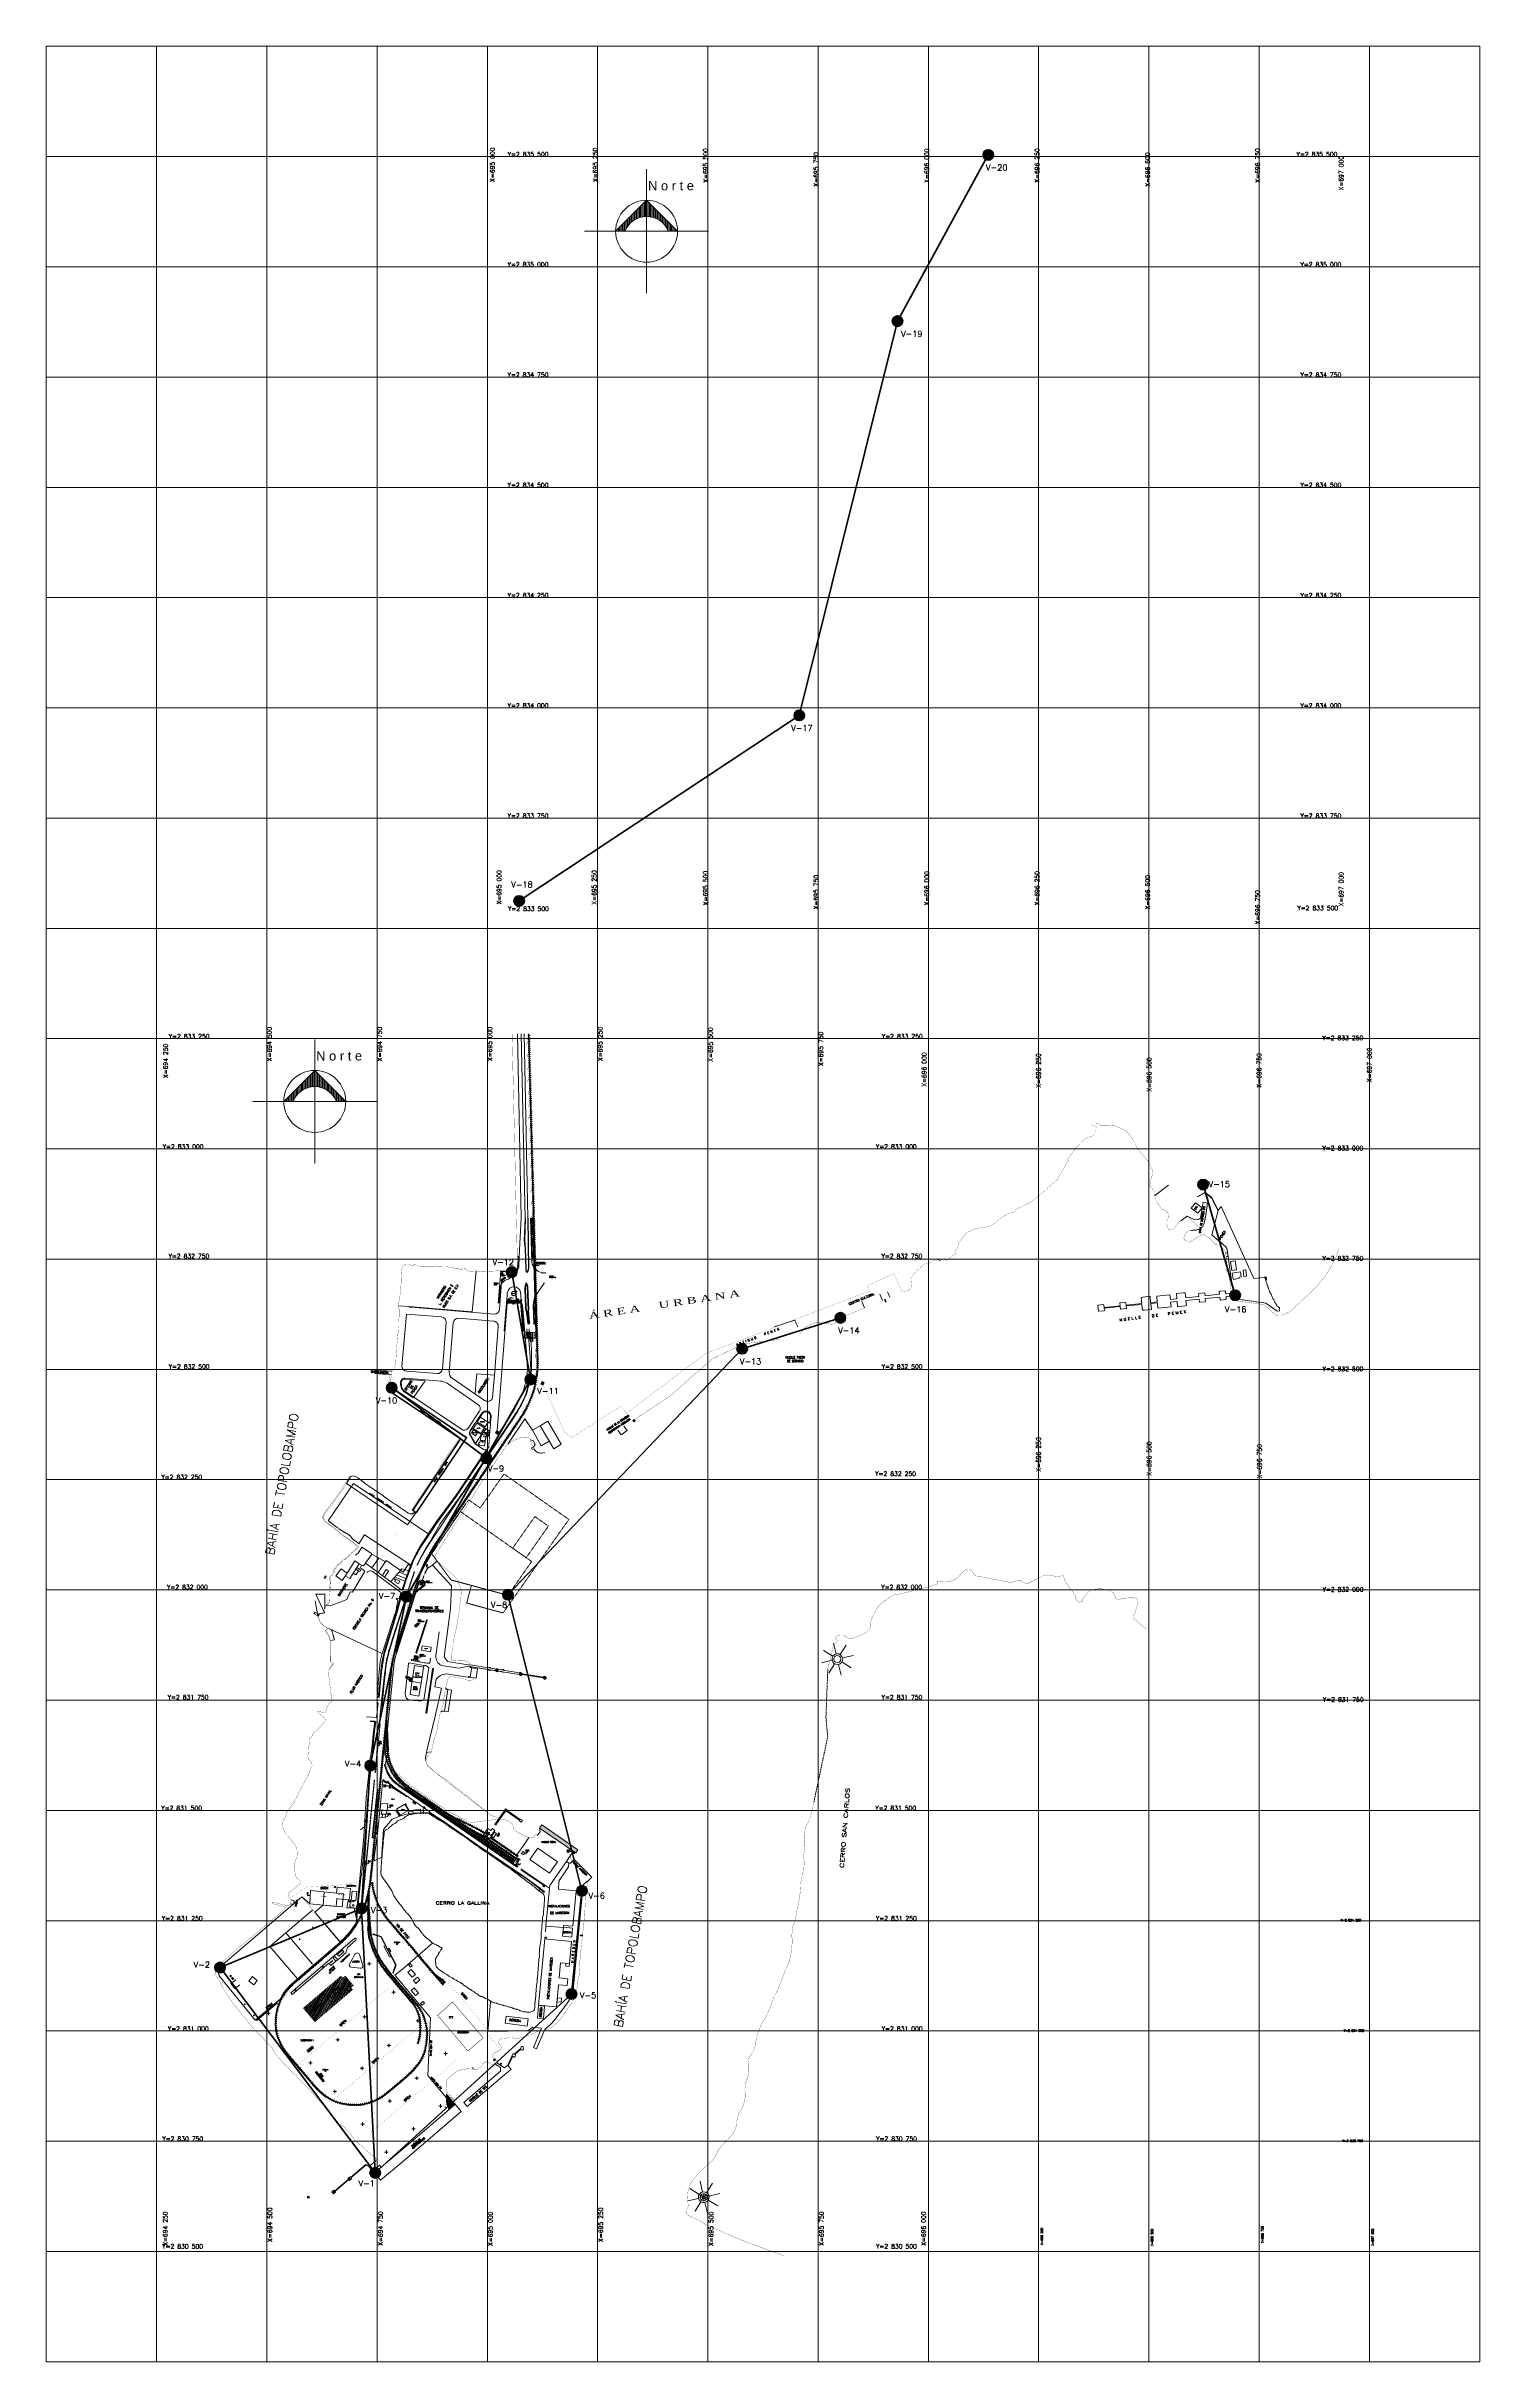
# Model space of a CAD drawing. Header units: millimetres. Extents: x 694000 to 697250, y 2830250 to 2835500.
import ezdxf
from ezdxf.enums import TextEntityAlignment as Align

# ---------------------------------------------------------------- set-up
doc = ezdxf.new("R2010")
doc.units = ezdxf.units.MM
doc.header["$LTSCALE"] = 0.005
doc.header["$PDSIZE"] = 0.5
for name, pattern in [('DASHED2', [9.525, 6.35, -3.175]), ('DIVIDE2', [0.625, 0.25, -0.125, 0, -0.125, 0, -0.125]), ('HIDDEN2', [4.7625, 3.175, -1.5875]), ('OCULTA2', [0.3, 0.2, -0.1])]:
    doc.linetypes.add(name, pattern=pattern)
doc.layers.get('0').update_dxf_attribs({"lineweight": 9})
for name, color, linetype, lineweight in [('AGUA', 4, 'DIVIDE2', 0), ('Area Verde', 3, 'Continuous', 30), ('BALIZA', 5, 'Continuous', 0), ('Costa', 140, 'Continuous', 0), ('EJE DE COORDENADAS', 8, 'Continuous', 9), ('FERROCARRIL', 44, 'Continuous', 0), ('INFRAESTRUCTURA1', 7, 'Continuous', 0), ('NORTE', 7, 'Continuous', 0), ('Puntos de Control', 6, 'Continuous', 0)]:
    doc.layers.add(name, color=color, linetype=linetype, lineweight=lineweight)
doc.styles.add('ARIAL', font='')
doc.styles.add('MANOTEX3', font='MANOTEX3.shx')
doc.styles.add('ROMANC', font='romanc.shx')
doc.styles.add('ROMAND', font='romantic.ttf')
doc.styles.add('ROMANS', font='romans')
doc.styles.get("Standard").update_dxf_attribs({"font": 'romans.shx'})
doc.styles.get('ARIAL').set_extended_font_data('Arial')

# ---------------------------------------------------------------- blocks, each defined once
blk = doc.blocks.new('VIGA')
at = {"layer": 'FERROCARRIL'}
blk.add_lwpolyline([(-0.1, -3.5), (0, 1.5)], dxfattribs=at)

msp = doc.modelspace()

# ---------------------------------------------------------------- hatches: boundary and pattern name
h = msp.add_hatch()
h.set_pattern_fill('ANSI31', color=256, scale=0.5, angle=57.0064, style=0)
h.set_pattern_definition([(102.00642214, (2404006.4238, 1234162.9663), (-1.5527723108, -0.3302338576), [])])
h.paths.add_polyline_path([(695329.7, 2832384.2), (695331.9, 2832380.9), (695335.4, 2832383.1), (695333.3, 2832386.3)])
at = {"layer": 'Area Verde', "lineweight": -3}
h = msp.add_hatch(dxfattribs=at)
h.set_pattern_fill('GRASS', color=256, scale=0.03, angle=51.2213, style=0)
h.set_pattern_definition([(141.221308663, (311071.31813, -58636.9264), (-0.75751185961, -0.08257718211), [0.142875, -0.934755]), (96.221308663, (311071.3181, -58636.9264), (-0.75751237594, -0.0825772384), [0.142875, -0.619125]), (186.221308663, (311071.3181, -58636.9264), (0.0825772384, -0.75751237594), [0.142875, -0.619125])])
edge = h.paths.add_edge_path()
edge.add_spline(control_points=[(695032, 2832701.8), (695032.1, 2832701.5), (695032.5, 2832701.1), (695033, 2832700.8), (695033.4, 2832700.6), (695033.9, 2832700.6), (695034.5, 2832700.8), (695034.9, 2832701.3), (695035.2, 2832702), (695035.6, 2832702.7), (695035.5, 2832703.5), (695036.3, 2832704.1), (695036.7, 2832704.9), (695037.6, 2832705.1), (695038.3, 2832705.5), (695039.1, 2832706), (695039.8, 2832706.4), (695040.2, 2832706.9), (695040.8, 2832707.2), (695040.8, 2832707.8), (695041, 2832708.7), (695040.4, 2832708.7), (695040, 2832708.6), (695039.5, 2832708.6), (695038.7, 2832708.6), (695037.8, 2832708.6), (695037.2, 2832707.8), (695037, 2832707.2), (695037.2, 2832706.6), (695036.7, 2832706.4), (695036.1, 2832706.3), (695035.4, 2832705.9), (695034.8, 2832705.6), (695034.5, 2832705), (695033.9, 2832705.1), (695033.3, 2832705), (695032.8, 2832704.9), (695032.3, 2832704.6), (695032, 2832704), (695031.7, 2832703.3), (695031.6, 2832702.5), (695031.9, 2832702), (695032, 2832701.8)], knot_values=[0, 0, 0, 0, 0.965842, 1.517391, 1.838262, 2.361824, 2.903214, 3.577032, 4.263274, 5.082493, 6.046226, 6.555851, 7.795199, 8.33659, 9.356814, 10.193582, 11.119328, 11.781696, 12.191456, 12.996953, 13.712942, 14.118878, 14.437328, 14.989549, 15.606217, 16.872599, 17.520383, 18.400952, 18.758946, 19.239868, 19.67954, 20.472623, 21.489636, 21.714732, 22.396101, 22.953389, 23.551808, 23.961569, 24.701656, 25.459377, 26.258862, 27.036787, 27.036787, 27.036787, 27.036787], degree=3, periodic=0)
h = msp.add_hatch(dxfattribs=at)
h.set_pattern_fill('GRASS', color=256, scale=0.03, angle=45, style=0)
h.set_pattern_definition([(135, (0.6314, 0.5162), (-0.76199948061, 6e-17), [0.142875, -0.934755]), (90, (0.6314, 0.5162), (-0.762, 2e-16), [0.142875, -0.619125]), (180, (0.6314, 0.5162), (-2e-16, -0.762), [0.142875, -0.619125])])
edge = h.paths.add_edge_path()
edge.add_spline(control_points=[(695046.5, 2832712.5), (695046.1, 2832711.8), (695046, 2832710.4), (695047.6, 2832708.3), (695050.2, 2832709.8), (695052, 2832711.7), (695053.5, 2832713.7), (695055.2, 2832714.6), (695056.4, 2832714.7), (695057, 2832715.5), (695057, 2832716.5), (695056, 2832716.8), (695054.8, 2832716.7), (695054.4, 2832715.6), (695053.6, 2832715.3), (695053.2, 2832715.2), (695052.9, 2832715), (695052.4, 2832715), (695052, 2832715.1), (695051.1, 2832715), (695050.4, 2832714.2), (695050.1, 2832713.4), (695049.7, 2832713.2), (695049.4, 2832713.2), (695049.1, 2832713.1), (695048.8, 2832713.1), (695048.5, 2832713.1), (695048.2, 2832713.1), (695047.9, 2832713.1), (695047.6, 2832713), (695047.3, 2832713), (695047, 2832713), (695046.7, 2832712.8), (695046.5, 2832712.7), (695046.5, 2832712.5)], knot_values=[0, 0, 0, 0, 2.243827, 4.04166, 6.673166, 9.426079, 12.304397, 13.940559, 15.060106, 15.698069, 16.643374, 17.488155, 18.498227, 19.940351, 20.440435, 20.806987, 21.237828, 21.583511, 22.113761, 22.502244, 24.244386, 24.920894, 25.095773, 25.401463, 25.749527, 26.034206, 26.278218, 26.705721, 26.970846, 27.281891, 27.50923, 28.003975, 28.140361, 28.598261, 28.598261, 28.598261, 28.598261], degree=3, periodic=0)
h = msp.add_hatch(dxfattribs=at)
h.set_pattern_fill('GRASS', color=256, scale=0.03, angle=45, style=0)
h.set_pattern_definition([(135, (0, 0), (-0.76199948061, 6e-17), [0.142875, -0.934755]), (90, (0, 0), (-0.762, 2e-16), [0.142875, -0.619125]), (180, (0, 0), (-2e-16, -0.762), [0.142875, -0.619125])])
h.paths.add_polyline_path([(695075.2, 2832649.8), (695074.8, 2832653.8), (695071, 2832653.5), (695070.4, 2832660, 0.541965), (695070.1, 2832660.2, -0.212563), (695058.2, 2832656.8), (695056, 2832651.7), (695050.4, 2832653.5), (695045.2, 2832657.7), (695044.6, 2832650.3)])
at = {"layer": 'Costa', "linetype": 'Continuous'}
h = msp.add_hatch(dxfattribs=at)
h.set_pattern_fill('GRAVEL', color=132, scale=4, angle=45, style=0)
h.set_pattern_definition([(273.0128, (-0.79196, 4.8649), (2.828435919596, -48.083259915112), [0.538144, -53.276352]), (229.9697, (-0.76368, 4.3275), (31.112725933846, 36.769531008344), [0.923472, -91.4237]), (177.5104, (-1.35765, 3.62039), (59.396967900603, -2.828477910638), [0.651152, -64.464128]), (312.2737, (-1.75362, 1.8102), (-53.740127468057, 59.396959190413), [0.840952, -83.254232]), (337.8337, (-1.18794, 1.18794), (-48.083278988467, 19.798951707391), [0.82462, -81.637492]), (42.2737, (-0.42426, 0.87681), (-59.396959190413, -53.740127468057), [0.840952, -83.254232]), (82.6942, (0.19799, 1.4425), (-8.485329289088, -65.053817507403), [1.112116, -110.099396]), (117.2553, (0.33941, 2.54558), (-42.42636577, 82.024406399502), [1.049952, -103.945284]), (166.4296, (-0.14142, 3.47897), (-59.396978870519, 14.142098295044), [0.8438, -83.536292]), (220.2364, (-0.96167, 3.67696), (33.9411042243, 28.28429787331), [0.963328, -47.203052]), (267.3974, (-1.69706, 3.0547), (-2.828470312167, -65.053822265691), [1.245792, -123.3335]), (183.8141, (1.0748, 4.58205), (-36.76955335751, -2.828443058586), [0.425204, -42.095376]), (216.4692, (0.65054, 4.55377), (42.426424392889, 31.112671147962), [0.808948, -80.086044]), (270, (0, 4.073), (2.828428, -2.828428), [0.565684, -5.091168]), (248.1986, (-0.5374, 4.21436), (8.485276864035, 19.79899285985), [0.304632, -30.15846]), (336.8014, (-0.65054, 3.9315), (-11.31370901803, 5.65685527483), [0.430812, -21.109848]), (75.9638, (-0.25456, 3.7618), (2.82841450642, 14.14213705443), [0.699716, -22.624092]), (206.5651, (-0.0849, 4.4406), (8.4852780871, 2.82843287033), [0.505964, -12.143148]), (61.3895, (-2.29103, 2.29103), (19.79901671102, 36.76953822), [0.7088, -70.17138]), (115.3462, (-1.95161, 2.91328), (19.799009356093, -42.426399469137), [0.594644, -58.869632]), (338.1986, (-0.65054, 5.0063), (-19.79899285985, 8.485276864035), [0.60926, -29.853832]), (28.6105, (-0.08485, 4.78004), (-36.76953822, -19.79901671102), [0.7088, -70.17138]), (24.444, (-0.5374, 0.5374), (-19.79898376655, -8.48529791522), [0.68352, -33.492496]), (339.7751, (0.08485, 0.82024), (-45.25482158221, 16.97059451905), [0.572712, -56.698572]), (111.8014, (2.20617, 2.20617), (-8.485276864035, 19.79899285985), [0.60926, -29.853832]), (62.354, (1.9799, 2.77186), (-25.455865383543, -48.083251281594), [0.670524, -66.381696]), (114.444, (0.82024, 0.82024), (8.48529791522, -19.79898376655), [0.34176, -33.834256]), (146.3099, (2.0365, 2.0365), (-14.1421310541, 8.48529019913), [0.20396, -20.192116]), (210.9638, (1.8668, 2.1496), (11.31370454866, 5.6568612884), [0.82462, -15.6678]), (231.009, (1.15966, 1.72534), (25.455845348624, 31.112695737211), [0.7642, -75.655692]), (348.6901, (0, 3.5072), (-8.485283898, 2.82842209938), [0.576888, -13.845316]), (38.1572, (0.56569, 3.39411), (53.740136197027, 42.426382454948), [1.007176, -99.710252]), (105.9454, (1.35765, 4.01637), (8.485282385035, -31.112699536867), [0.411824, -40.770696]), (135, (1.2445, 4.4123), (-5.6568542495, 9e-16), [0.24, -3.76]), (165.2564, (1.01823, 1.75362), (31.112690856108, -8.48530278275), [0.555696, -55.01408]), (93.0128, (0.48083, 1.89505), (-2.828435919596, 48.083259915112), [1.076288, -52.738208]), (45, (0.4243, 2.97), (4e-16, 5.6568542495), [1.04, -2.96]), (10.3048, (1.15966, 3.70524), (-48.08326923426, -8.485240784593), [0.632456, -62.613096]), (299.0546, (1.7819, 3.8184), (8.48528204558, -14.14213566884), [0.582408, -28.538032]), (252.646, (2.06475, 3.30926), (-25.455810447492, -82.024396574689), [0.94826, -93.877896]), (220.4261, (1.78191, 2.40416), (-39.597966621055, -33.9411417806365), [1.003196, -99.316296])])
h.paths.add_polyline_path([(694907, 2830857.3), (694906.8, 2830855.5), (694906.8, 2830853), (694906.9, 2830851.9), (694907, 2830849), (694907.3, 2830844.6), (694907.4, 2830839.8), (694907.4, 2830837.4), (694907.6, 2830835.7), (694907.9, 2830833.8), (694908.4, 2830832.4), (694908.7, 2830831.9), (694909.5, 2830829.8), (694910.9, 2830826.4), (694911.9, 2830823.9), (694913.5, 2830822), (694927.1, 2830833.6)])
at = {"layer": 'INFRAESTRUCTURA1'}
msp.add_hatch(color=256, dxfattribs=at).paths.add_polyline_path([(695033.2, 2832717.2), (695034.2, 2832716), (695035.3, 2832717), (695034.3, 2832718.2)])
at = {"layer": 'INFRAESTRUCTURA1', "linetype": 'Continuous'}
h = msp.add_hatch(dxfattribs=at)
h.set_pattern_fill('HOUND', color=1, scale=3, angle=45, style=0)
h.set_pattern_definition([(45, (0, 0), (0.397747564417, 0.662912607362), [3, -1.5]), (135, (0, 0), (0.397747564417, -0.662912607362), [3, -1.5])])
h.paths.add_polyline_path([(694854.1, 2832016.7), (694848.2, 2832017.7), (694847.2, 2832011.5), (694853.2, 2832010.5)])
h = msp.add_hatch(dxfattribs=at)
h.set_pattern_fill('EARTH', color=1, scale=4, angle=45, style=0)
h.set_pattern_definition([(45, (0, 0), (1e-16, 1.41421356237), [1, -1]), (45, (-0.2652, 0.2652), (1e-16, 1.41421356237), [1, -1]), (45, (-0.5303, 0.5303), (1e-16, 1.41421356237), [1, -1]), (135, (-0.5303, 0.7071), (-1.41421356237, 2e-16), [1, -1]), (135, (-0.2652, 0.9723), (-1.41421356237, 2e-16), [1, -1]), (135, (0, 1.2374), (-1.41421356237, 2e-16), [1, -1])])
h.paths.add_polyline_path([(694834.8, 2831919), (694837.8, 2831915.5), (694845.4, 2831922.2), (694842.4, 2831925.6)])
h = msp.add_hatch(dxfattribs=at)
h.set_pattern_fill('MUDST', color=1, scale=2, angle=45, style=0)
h.set_pattern_definition([(45, (0, 0), (0.35355339059, 1.06066017178), [0.5, -0.5, 0, -0.5, 0, -0.5])])
h.paths.add_polyline_path([(694843.4, 2831849.9), (694835, 2831851.4), (694833.6, 2831842.7), (694842, 2831841.3)])
h = msp.add_hatch(dxfattribs=at)
h.set_pattern_fill('ESCHER', color=1, scale=1.5, angle=45, style=0)
h.set_pattern_definition([(105, (0, 0), (-1.27279220535, -1.2727922059), [1.65, -0.15]), (225, (0, 0), (1.73866648675, -0.4658742806), [1.65, -0.15]), (345, (0, 0), (1.2727922059, 1.27279220535), [1.65, -0.15]), (105, (0.106, 0.106), (-1.27279220535, -1.2727922059), [0.3, -1.5]), (345, (0.106, 0.106), (1.2727922059, 1.27279220535), [0.3, -1.5]), (105, (-0.1449, 0.0388), (-1.27279220535, -1.2727922059), [0.3, -1.5]), (225, (-0.1449, 0.0388), (1.73866648675, -0.4658742806), [0.3, -1.5]), (345, (0.0388, -0.1449), (1.2727922059, 1.27279220535), [0.3, -1.5]), (225, (0.0388, -0.1449), (1.73866648675, -0.4658742806), [0.3, -1.5]), (105, (-0.4243, -0.4243), (-1.27279220535, -1.2727922059), [0.3, -1.5]), (345, (-0.4243, -0.4243), (1.2727922059, 1.27279220535), [0.3, -1.5]), (105, (0.5796, -0.1553), (-1.27279220535, -1.2727922059), [0.3, -1.5]), (225, (0.5796, -0.1553), (1.73866648675, -0.4658742806), [0.3, -1.5]), (345, (-0.1553, 0.5796), (1.2727922059, 1.27279220535), [0.3, -1.5]), (225, (-0.1553, 0.5796), (1.73866648675, -0.4658742806), [0.3, -1.5]), (45, (0.0284, 0.3958), (-1.73866648675, 0.4658742806), [1.05, -0.75]), (45, (0.3958, 0.0284), (-1.73866648675, 0.4658742806), [1.05, -0.75]), (165, (-0.2225, 0.3286), (-1.2727922059, -1.27279220535), [1.05, -0.75]), (165, (-0.357, -0.1733), (-1.2727922059, -1.27279220535), [1.05, -0.75]), (285, (-0.1733, -0.357), (1.7386664865, -0.4658742814), [1.05, -0.75]), (285, (0.3286, -0.2225), (1.7386664865, -0.4658742814), [1.05, -0.75])])
h.paths.add_polyline_path([(694828.8, 2831797.8), (694823.5, 2831798.5), (694822.7, 2831793), (694828.1, 2831792.2)])
at = {"layer": 'INFRAESTRUCTURA1'}
h = msp.add_hatch(dxfattribs=at)
h.set_pattern_fill('ANSI31', color=256, scale=5, style=0)
h.set_pattern_definition([(45, (-108.6752, 17.01407), (-0.44194173824, 0.44194173824), [])])
h.paths.add_polyline_path([(695024.9, 2831819), (695023.7, 2831820.8), (695020.2, 2831821.3), (695018.5, 2831820.1), (695018, 2831816.6), (695019.2, 2831814.9), (695022.7, 2831814.3), (695024.4, 2831815.6)])
h = msp.add_hatch(dxfattribs=at)
h.set_pattern_fill('ANSI31', color=256, scale=5, style=0)
h.set_pattern_definition([(45, (-54.34005, 8.4946), (-0.44194173824, 0.44194173824), [])])
h.paths.add_polyline_path([(695079.3, 2831810.5), (695078, 2831812.2), (695074.6, 2831812.8), (695072.9, 2831811.5), (695072.3, 2831808.1), (695073.6, 2831806.4), (695077, 2831805.8), (695078.7, 2831807.1)])
h = msp.add_hatch(dxfattribs=at)
h.set_pattern_fill('ANSI31', color=256, scale=5, style=0)
h.set_pattern_definition([(45, (0, 0), (-0.44194173824, 0.44194173824), [])])
h.paths.add_polyline_path([(695133.6, 2831802), (695132.4, 2831803.7), (695128.9, 2831804.3), (695127.2, 2831803), (695126.7, 2831799.6), (695127.9, 2831797.9), (695131.4, 2831797.3), (695133.1, 2831798.6)])
at = {"layer": 'INFRAESTRUCTURA1', "linetype": 'Continuous'}
h = msp.add_hatch(dxfattribs=at)
h.set_pattern_fill('AR-RSHKE', color=1, scale=0.05, angle=45, style=0)
h.set_pattern_definition([(45, (0, 0), (0.4772970773, 1.32582521472), [0.3, -0.25, 0.35, -0.15, 0.45, -0.2]), (45, (0.19445, 0.2298), (0.4772970773, 1.32582521472), [0.25, -0.95, 0.2, -0.3]), (45, (0.6629, 0.6099), (0.4772970773, 1.32582521472), [0.15, -1.55]), (135, (0, 0), (-0.724784450716, 0.12374368671), [0.575, -1.825]), (135, (0.21213, 0.21213), (-0.724784450716, 0.12374368671), [0.5625, -1.8375]), (135, (0.3889, 0.3889), (-0.724784450716, 0.12374368671), [0.525, -1.875]), (135, (0.6629, 0.6099), (-0.724784450716, 0.12374368671), [0.575, -1.825]), (135, (0.76898, 0.71595), (-0.724784450716, 0.12374368671), [0.575, -1.825]), (135, (1.06066, 1.06066), (-0.724784450716, 0.12374368671), [0.55, -1.85])])
h.paths.add_polyline_path([(694752.7, 2831651.3), (694750.4, 2831651.5), (694749.9, 2831645.4), (694752.1, 2831645.2)])
h = msp.add_hatch(dxfattribs=at)
h.set_pattern_fill('HONEY', color=1, angle=45, style=0)
h.set_pattern_definition([(45, (0, 0), (0.056035967345, 0.2091290756), [0.125, -0.25]), (165, (0, 0), (-0.209129075812, -0.0560359665536), [0.125, -0.25]), (105, (0, 0), (-0.153093108467, 0.1530931090464), [-0.25, 0.125])])
h.paths.add_polyline_path([(694777.7, 2831555.9), (694777.5, 2831553.6), (694779.9, 2831553.4), (694780.1, 2831555.7)])
h = msp.add_hatch(dxfattribs=at)
h.set_pattern_fill('CIRC', color=5, scale=2.5, angle=45, style=0, pattern_type=2)
h.set_pattern_definition([(45, (0.707, 0.707), (2e-16, 3.535533906), [0.5, -2]), (135, (-0.707, 0.707), (-3.535533906, 4e-16), [0.5, -2]), (90, (1.2374, 1.591), (-1.767769728, 1.767766953), [0.3535533905, -3.181980515]), (90, (-1.2374, 1.591), (-1.767769728, 1.767766953), [0.3535533905, -3.181980515]), (180, (0.1768, 0.5303), (-1.767766953, -1.767769728), [0.3535533905, -3.181980515]), (180, (0.1768, 3.0052), (-1.767766953, -1.767769728), [0.3535533905, -3.181980515]), (108.4349488, (-1.0607, 1.0607), (-1.76776695226, 1.76776695367), [0.5590169942, -5.03115295]), (108.4349488, (1.2374, 1.9445), (-1.76776695226, 1.76776695367), [0.5590169942, -5.0311547]), (198.4349488, (0.7071, 0.7071), (-1.76776695367, -1.76776695226), [0.5590169942, -5.0311547]), (198.4349488, (-0.1768, 3.0052), (-1.76776695367, -1.76776695226), [0.5590169942, -5.0311547]), (251.5650512, (0.7071, 0.7071), (-1.76776695226, -1.76776695367), [0.5590169942, -5.03115295]), (251.5650512, (1.2374, 1.591), (-1.76776695226, -1.76776695367), [0.5590169942, -5.03115295]), (341.5650512, (-0.7071, 0.7071), (1.76776695367, -1.76776695226), [0.5590169942, -5.03115295]), (341.5650512, (0.1768, 3.0052), (1.76776695367, -1.76776695226), [0.5590169942, -5.03115295])])
h.paths.add_polyline_path([(695123.2, 2831467), (695118.6, 2831460.1), (695200.3, 2831404), (695204.8, 2831410.7)])
h = msp.add_hatch(dxfattribs=at)
h.set_pattern_fill('GRATE', color=1, scale=8, angle=45, style=0)
h.set_pattern_definition([(45, (0, 0), (-0.176776695297, 0.176776695297), []), (135, (0, 0), (-0.7071067812, -0.7071067812), [])])
h.paths.add_polyline_path([(694727, 2831383.7), (694724.4, 2831384), (694723.8, 2831377.5), (694726.5, 2831377.2)])
h = msp.add_hatch(dxfattribs=at)
h.set_pattern_fill('CLAY', color=1, scale=2, angle=45, style=0)
h.set_pattern_definition([(45, (-1.9604, -3.59474), (-0.265165042945, 0.265165042945), []), (45, (-2.0046, -3.55054), (-0.265165042945, 0.265165042945), []), (45, (-2.0488, -3.50635), (-0.265165042945, 0.265165042945), []), (45, (-2.13718, -3.41796), (-0.265165042945, 0.265165042945), [0.375, -0.25])])
h.paths.add_polyline_path([(695197.5, 2831402.2), (695197, 2831404.3), (695193.9, 2831403.9), (695194, 2831402.8), (695194.3, 2831401.9)])
at = {"layer": 'INFRAESTRUCTURA1'}
h = msp.add_hatch(dxfattribs=at)
h.set_pattern_fill('ANSI31', scale=20, angle=15, style=0)
h.set_pattern_definition([(60, (0, 0), (-2.1650635095, 1.25), [])])
h.paths.add_polyline_path([(694609, 2831020.7), (694582.7, 2831051.7), (694625.3, 2831088), (694668.3, 2831124.5), (694672.2, 2831119.9), (694677.7, 2831124.6), (694696.1, 2831103), (694690.4, 2831098.1), (694694.3, 2831093.5), (694651.7, 2831057)])
h.paths.add_polyline_path([(694646.7, 2831072.4), (694680.5, 2831100.4), (694676.5, 2831105.2), (694642.7, 2831077.2)], flags=24)
h.paths.add_polyline_path([(694606, 2831042.7), (694629.7, 2831062.3), (694626.4, 2831066.3), (694602.7, 2831046.7)], flags=24)
h.paths.add_polyline_path([(694649.6, 2831085.4), (694667.3, 2831100), (694663.9, 2831104.1), (694646.3, 2831089.5)], flags=24)
at = {"layer": 'INFRAESTRUCTURA1', "linetype": 'Continuous'}
h = msp.add_hatch(dxfattribs=at)
h.set_pattern_fill('INSUL', color=1, scale=5, angle=75, style=0)
h.set_pattern_definition([(75, (0, 0), (-1.8111109243, 0.4852857096), []), (75, (-0.6037, 0.1618), (-1.8111109243, 0.4852857096), [0.625, -0.625]), (75, (-1.2074, 0.3235), (-1.8111109243, 0.4852857096), [0.625, -0.625])])
h.paths.add_polyline_path([(694591.1, 2830955.7), (694594.3, 2830951.8), (694605.9, 2830961.7), (694602.6, 2830965.5)])
h = msp.add_hatch(dxfattribs=at)
h.set_pattern_fill('DOLMIT', color=1, scale=2, angle=57.6424, style=0)
h.set_pattern_definition([(57.642371866, (636432.44283, -83411.7707), (-0.4223619769, 0.267601121946), []), (102.642371866, (636432.4428, -83411.7707), (-1.3799261954, -0.3095217094), [0.70710678, -1.41421536])])
h.paths.add_polyline_path([(694622.3, 2830904.1), (694619.7, 2830901.9), (694625.5, 2830895), (694628, 2830897.3)])
h.paths.add_polyline_path([(694612.5, 2830907.9), (694610.1, 2830905.8), (694627.9, 2830884.9), (694630.3, 2830887)])
at = {"layer": 'Puntos de Control', "lineweight": 40}
h = msp.add_hatch(color=6, dxfattribs=at)
edge = h.paths.add_edge_path()
edge.add_arc((696135.8, 2835253.8), 11.8, 0, 360)
h = msp.add_hatch(color=6, dxfattribs=at)
edge = h.paths.add_edge_path()
edge.add_arc((695929.9, 2834876.8), 11.8, 0, 360)
h = msp.add_hatch(color=6, dxfattribs=at)
edge = h.paths.add_edge_path()
edge.add_arc((695707.2, 2833982.8), 11.8, 0, 360)
h = msp.add_hatch(color=6, dxfattribs=at)
edge = h.paths.add_edge_path()
edge.add_arc((695072.1, 2833562.2), 11.8, 0, 360)
h = msp.add_hatch(color=6, dxfattribs=at)
edge = h.paths.add_edge_path()
edge.add_arc((696622.9, 2832919.1), 11.8, 0, 360)
h = msp.add_hatch(color=6, dxfattribs=at)
edge = h.paths.add_edge_path()
edge.add_arc((695055.2, 2832720.7), 11.8, 0, 360)
h = msp.add_hatch(color=6, dxfattribs=at)
edge = h.paths.add_edge_path()
edge.add_arc((696695.6, 2832668.1), 11.8, 0, 360)
h = msp.add_hatch(color=6, dxfattribs=at)
edge = h.paths.add_edge_path()
edge.add_arc((695800.5, 2832616.9), 11.8, 0, 360)
h = msp.add_hatch(color=6, dxfattribs=at)
edge = h.paths.add_edge_path()
edge.add_arc((695577.7, 2832546.7), 11.8, 0, 360)
h = msp.add_hatch(color=6, dxfattribs=at)
edge = h.paths.add_edge_path()
edge.add_arc((695097.6, 2832477.1), 11.8, 0, 360)
h = msp.add_hatch(color=6, dxfattribs=at)
edge = h.paths.add_edge_path()
edge.add_arc((694783.1, 2832458.3), 11.8, 0, 360)
h = msp.add_hatch(color=6, dxfattribs=at)
edge = h.paths.add_edge_path()
edge.add_arc((694997.7, 2832298.6), 11.8, 0, 360)
h = msp.add_hatch(color=6, dxfattribs=at)
edge = h.paths.add_edge_path()
edge.add_arc((694816.5, 2831984.4), 11.8, 0, 360)
h = msp.add_hatch(color=6, dxfattribs=at)
edge = h.paths.add_edge_path()
edge.add_arc((695046.6, 2831989), 11.8, 0, 360)
h = msp.add_hatch(color=6, dxfattribs=at)
edge = h.paths.add_edge_path()
edge.add_arc((694734.6, 2831601.7), 11.8, 0, 360)
h = msp.add_hatch(color=6, dxfattribs=at)
edge = h.paths.add_edge_path()
edge.add_arc((695214.5, 2831317.6), 11.8, 0, 360)
h = msp.add_hatch(color=6, dxfattribs=at)
edge = h.paths.add_edge_path()
edge.add_arc((694714.8, 2831277.9), 11.8, 0, 360)
h = msp.add_hatch(color=6, dxfattribs=at)
edge = h.paths.add_edge_path()
edge.add_arc((694394, 2831143.8), 11.8, 0, 360)
h = msp.add_hatch(color=6, dxfattribs=at)
edge = h.paths.add_edge_path()
edge.add_arc((695190.8, 2831083.6), 11.8, 0, 360)
h = msp.add_hatch(color=6, dxfattribs=at)
edge = h.paths.add_edge_path()
edge.add_arc((694745.6, 2830678.3), 11.8, 0, 360)

# ---------------------------------------------------------------- linework, layer by layer
for p, q in [((695090.9, 2832578.6), (695089.1, 2832578.6)), ((695089.2, 2832575.7), (695091, 2832575.7)), ((695097.9, 2832578.9), (695094.4, 2832578.8)), ((695094.5, 2832575.9), (695098, 2832576)), ((695103.1, 2832579.1), (695101.4, 2832579)), ((695101.5, 2832576.1), (695103.2, 2832576.2)), ((694506.7, 2831191.1, -1), (694604, 2831274.4, -1)), ((694603.7, 2831151.6, -0.6), (694543.1, 2831222.3, -1.9)), ((694569.2, 2831117.9, -1), (694506.7, 2831191.1, -1.5))]:
    msp.add_line(p, q)
at = {"color": 4}
for p, q in [((694737, 2832082.5, 7.2), (694738.4, 2832081, 7.2)), ((694813.1, 2832019.6, 7.2), (694789.9, 2832028.9, 7.2)), ((694817.7, 2832033.2, 7.2), (694799.7, 2832040.4, 7.2)), ((694813.4, 2832046, 7.2), (694820.9, 2832042.4, 7.2))]:
    msp.add_line(p, q, dxfattribs=at)
at = {"color": 7}
for p, q in [((694771.6, 2831562.1, 7.2), (694764.4, 2831566, 7.2)), ((694772.1, 2831563.1, 7.2), (694771.6, 2831562.1, 7.2)), ((694772.1, 2831563.1, 7.2), (694774.1, 2831566, 7.2)), ((694780.3, 2831552.7, 7.2), (694776.9, 2831553.2, 7.2)), ((694779.4, 2831549.7, 7.2), (694776.9, 2831553.1, 7.2)), ((694780.5, 2831555.9, 7.2), (694777.5, 2831556.4, 7.2)), ((694777.9, 2831559.2, 7.2), (694779.9, 2831562.1, 7.2)), ((694780.6, 2831557.2, 7.2), (694777.9, 2831559.2, 7.2)), ((694780.5, 2831555.9, 7.2), (694780, 2831552.7, 7.2)), ((694780.3, 2831552.7, 7.2), (694780, 2831549.9, 7.2)), ((694780.5, 2831555.9, 7.2), (694780.3, 2831552.7, 7.2)), ((694780.6, 2831557.2, 7.2), (694780.5, 2831555.9, 7.2)), ((694780.6, 2831557.2, 7.2), (694781.8, 2831559.1, 7.2)), ((694784.2, 2831554.8, 7.2), (694785.5, 2831556.6, 7.2)), ((694789, 2831550.7, 7.2), (694784.2, 2831554.8, 7.2)), ((694789, 2831550.7, 7.2), (694788.3, 2831549.7, 7.2)), ((694818.1, 2831530.5, 7.2), (694788.3, 2831549.7, 7.2)), ((694818.7, 2831531.4, 7.2), (694789, 2831550.7, 7.2)), ((694758.1, 2831484.2, 7.2), (694768.4, 2831483.3, 7.2)), ((694758.7, 2831516.8, 7.2), (694774.5, 2831515.2, 7.2)), ((694758.8, 2831491.3, 7.2), (694769, 2831490.4, 7.2)), ((694773, 2831499.5, 7.2), (694760.1, 2831500.7, 7.2)), ((694760.9, 2831499.7, 7.2), (694760.1, 2831500.7, 7.2)), ((694760.3, 2831492.2, 7.2), (694760.9, 2831499.7, 7.2)), ((694760.3, 2831492.2, 7.2), (694771.2, 2831491.2, 7.2)), ((694760.9, 2831499.7, 7.2), (694771.9, 2831498.7, 7.2)), ((694761.8, 2831483.9, 7.2), (694762.4, 2831491, 7.2)), ((694768.4, 2831483.3, 7.2), (694769, 2831490.4, 7.2)), ((694771.9, 2831498.7, 7.2), (694771.3, 2831491.2, 7.2)), ((694774.5, 2831515.2, 7.2), (694773, 2831499.5, 7.2)), ((694792.8, 2831500, 7.2), (694795.8, 2831501.9, 7.2)), ((694799.9, 2831487.9, 7.2), (694792.8, 2831500, 7.2)), ((694794.8, 2831503.5, 7.2), (694813.2, 2831514.3, 7.2)), ((694795.8, 2831501.9, 7.2), (694794.8, 2831503.5, 7.2)), ((694802.2, 2831489.2, 7.2), (694795.1, 2831501.4, 7.2)), ((694799.9, 2831487.9, 7.2), (694802.2, 2831489.2, 7.2)), ((694802.2, 2831489.2, 7.2), (694821.9, 2831500.8, 7.2)), ((694821.3, 2831500.5, 7.2), (694813.2, 2831514.3, 7.2)), ((694814.9, 2831512.8, 7.2), (694813.8, 2831514.7, 7.2)), ((694814.3, 2831512.5, 7.2), (694815.9, 2831513.4, 7.2)), ((694814.8, 2831515.3, 7.2), (694816.2, 2831512.8, 7.2)), ((694815.2, 2831512.2, 7.2), (694816.2, 2831512.8, 7.2)), ((694821.9, 2831500.8, 7.2), (694815.2, 2831512.2, 7.2)), ((694821, 2831496.5, 7.2), (694831.4, 2831498.3, 7.2)), ((694821.5, 2831492.3, 7.2), (694821, 2831496.5, 7.2)), ((694830.9, 2831518.2, 7.2), (694832.3, 2831520.4, 7.2)), ((694836.4, 2831514.5, 7.2), (694830.9, 2831518.2, 7.2)), ((694831.4, 2831498.3, 7.2), (694831.5, 2831500.6, 7.2)), ((694831.5, 2831500.7, 7.2), (694848.4, 2831503, 7.2)), ((694831.5, 2831500.6, 7.2), (694831.5, 2831500.7, 7.2)), ((694837.8, 2831516.7, 7.2), (694832.3, 2831520.4, 7.2)), ((694836.4, 2831514.5, 7.2), (694837.8, 2831516.7, 7.2)), ((694848.4, 2831503, 7.2), (694849.5, 2831495.2, 7.2)), ((694854.3, 2831503.8, 7.2), (694858.7, 2831504.3, 7.2)), ((694855.4, 2831495.9, 7.2), (694854.3, 2831503.8, 7.2)), ((694855, 2831506.8, 7.2), (694856.2, 2831508.7, 7.2)), ((694858.7, 2831504.3, 7.2), (694859.9, 2831506.1, 7.2)), ((695077, 2831402.4, 7.2), (695080.5, 2831399.7, 7.2)), ((695080.4, 2831407, 7.2), (695083.9, 2831404.3, 7.2)), ((695081.2, 2831400.7, 7.2), (695081.9, 2831400.2, 7.2)), ((695083.2, 2831403.4, 7.2), (695083.9, 2831402.9, 7.2))]:
    msp.add_line(p, q, dxfattribs=at)
at = {"color": 5}
msp.add_line((694599.1, 2831301.5, 7.2), (694599.1, 2831301.5, 7.2), dxfattribs=at)
for points, elevation in [([(696766.3, 2832702.3), (696765.6, 2832709.5), (696761.2, 2832708.9), (696753.1, 2832707.7), (696738.1, 2832706.2), (696663.6, 2832869.1), (696657.4, 2832859.9), (696643, 2832804.8), (696654.1, 2832795.3), (696663.9, 2832786.8), (696673.4, 2832778.7), (696675.2, 2832776.4), (696676.5, 2832773.8), (696677.2, 2832771.7), (696683.8, 2832727.3), (696690.7, 2832677.4), (696696.1, 2832677.7), (696696.5, 2832673.6), (696694.2, 2832673.4)], 7.2), ([(696796.6, 2832632.6), (696796.1, 2832633.8), (696795.7, 2832635.2), (696795.8, 2832636.9), (696796, 2832637.9), (696796, 2832638.9), (696796, 2832639.6), (696795.6, 2832640.2), (696793.1, 2832641.9), (696792.1, 2832642.9), (696791.1, 2832643.7), (696790.4, 2832644.6), (696789.7, 2832645.6), (696788.9, 2832647.2), (696788.3, 2832648.3), (696787.3, 2832649.6), (696786.5, 2832650.7), (696785.8, 2832652), (696785.2, 2832653.4), (696784.7, 2832654.6), (696783.9, 2832656.3), (696783.1, 2832657.7), (696782.4, 2832658.6), (696781.7, 2832659.5), (696780.9, 2832660.6), (696779.9, 2832662.7), (696779.4, 2832664.2), (696778.6, 2832666.8), (696777.9, 2832668.3), (696776.9, 2832670.2), (696776.4, 2832671.6), (696775.8, 2832673.1), (696774.5, 2832675.4), (696773.4, 2832677.4), (696772.7, 2832679.7), (696772.1, 2832681), (696771.5, 2832682.6), (696770.8, 2832684.6), (696770.4, 2832686), (696770, 2832687.7), (696769.4, 2832689.2), (696768.5, 2832690.8), (696767.9, 2832692.3), (696767.6, 2832693.8), (696767.3, 2832695), (696766.8, 2832696.2), (696766.3, 2832697), (696765.9, 2832698.2), (696765.4, 2832699.7), (696765, 2832701), (696764.9, 2832702.6), (696764.7, 2832703.8), (696764, 2832705.3), (696763.8, 2832706.1), (696763.5, 2832707.4), (696763.2, 2832708.2), (696763.2, 2832708.8), (696763.1, 2832709.1)], 7.2), ([(694860.8, 2832018.1), (694858.2, 2832014.5), (694854, 2832013.7)], 5.2), ([(694631.7, 2831957.9), (694631.7, 2831990.3), (694611.2, 2831990.3), (694630.5, 2831947.9), (694621.9, 2831946.8), (694617.8, 2831944.9), (694615.7, 2831941.3), (694609.7, 2831975.1)], 7.2), ([(694848.5, 2831927.4), (694846.6, 2831924.3), (694843.9, 2831923.9)], 7.2), ([(694772.6, 2831555.7), (694774.9, 2831555.7), (694777.1, 2831554.1)], 7.2), ([(695069.5, 2831354.4), (695067.6, 2831356), (695065.2, 2831357.8), (695063.6, 2831359), (695061.6, 2831360.3), (695059, 2831362.5), (695056.3, 2831364.7), (695053.9, 2831366.8), (695052.5, 2831368.2), (695050.9, 2831369.2), (695048.9, 2831370.1), (695046.9, 2831371.4), (695043.7, 2831373.3), (695041.7, 2831374.5), (695038.8, 2831376.4), (695034.8, 2831379.2), (695033.1, 2831380.9), (695030.7, 2831382.6), (695028.5, 2831384.4), (695026, 2831385.8), (695023.7, 2831387.3), (695021.3, 2831388.9), (695019.2, 2831390.2), (695017.8, 2831391.5), (695015.2, 2831393), (695013.1, 2831394.3), (695011.5, 2831395.4), (695009.7, 2831396.7), (695007, 2831398.7), (695005.2, 2831400.3), (695004, 2831401.3), (695001.7, 2831402.8), (694999.2, 2831404.2), (694997.5, 2831405.2), (694996.1, 2831406.3), (694993.8, 2831407.6), (694991.7, 2831409), (694990, 2831409.8), (694988.2, 2831411.1), (694986.1, 2831412.7), (694984.5, 2831414), (694981.8, 2831416.2), (694980.7, 2831417.1), (694978.4, 2831418.9), (694978.1, 2831419.1), (694975.5, 2831420.8), (694973.5, 2831422.1), (694971.1, 2831423.6), (694969.6, 2831424.4), (694967.9, 2831425.5), (694966.8, 2831426.4), (694964.8, 2831428.1), (694962.6, 2831429.5), (694960.6, 2831431.1), (694958.6, 2831432.8), (694957, 2831433.9), (694954.9, 2831435.2), (694952.7, 2831436.7), (694948.7, 2831440), (694947, 2831441.4), (694944.9, 2831442.6), (694943.2, 2831443.7), (694941.2, 2831444.8), (694938.1, 2831446.6), (694936.6, 2831447.6), (694934.8, 2831448.7), (694932.9, 2831450), (694931.2, 2831451.3), (694928.6, 2831453.4), (694926.3, 2831455), (694923.9, 2831456.5), (694921.9, 2831457.7), (694920.3, 2831458.9), (694917.7, 2831460.2), (694915.3, 2831461.8), (694913.9, 2831462.8), (694912.4, 2831464.2), (694910.8, 2831465.7), (694909, 2831466.9), (694907.6, 2831467.9), (694905.8, 2831469.2), (694904.6, 2831470.1), (694903.6, 2831471), (694901.9, 2831471.8), (694899.9, 2831473.3), (694898.8, 2831474.1), (694896.7, 2831474.9), (694894, 2831476.1), (694890.8, 2831477.8), (694889.2, 2831479), (694887.1, 2831480.3), (694884.7, 2831482), (694882.9, 2831483.1), (694880.1, 2831484.6), (694878.5, 2831485.8), (694876.4, 2831487), (694874.5, 2831488.5), (694872.4, 2831489.6), (694870.3, 2831490.8), (694869.6, 2831491.5), (694868.6, 2831492.1), (694867.3, 2831492.8), (694866.5, 2831493.3), (694864.1, 2831493.6), (694861.8, 2831493.8), (694859, 2831493.7), (694851.8, 2831492.5), (694849.1, 2831492.8), (694847.5, 2831493.2), (694845.3, 2831493.5), (694843.2, 2831493.5), (694840.5, 2831493.2), (694838.4, 2831492.9), (694835, 2831492.3), (694833.2, 2831492), (694830.8, 2831491.7), (694827.8, 2831491.1), (694825.5, 2831490.8), (694823.2, 2831490.4), (694820.8, 2831489.5), (694819.3, 2831488.7), (694816.4, 2831487.1), (694814, 2831485.1), (694812.5, 2831483.5), (694811.2, 2831482.2), (694808.7, 2831480.8), (694806.6, 2831480.3), (694803.7, 2831479.3), (694802.3, 2831478.9), (694798.9, 2831477.3), (694796.6, 2831476), (694794.6, 2831474.5), (694793.7, 2831473.3), (694792.3, 2831471.7), (694790.5, 2831470.5), (694788.7, 2831469.6), (694786.6, 2831468.6), (694784.3, 2831467.2), (694782.4, 2831465.4), (694780.3, 2831463.7), (694779.2, 2831462.4), (694778.1, 2831461.1), (694776.2, 2831459.5), (694774.8, 2831458.4), (694771.2, 2831456.4), (694770.2, 2831456), (694768.8, 2831455.3), (694767.5, 2831454.2), (694766.9, 2831453.1), (694766.5, 2831451.8), (694766.3, 2831449.6), (694766.1, 2831446.9), (694765.9, 2831444.3), (694765.5, 2831441.4), (694765, 2831439), (694764.7, 2831436.9), (694764.4, 2831434.5), (694764, 2831431), (694764.1, 2831428.8), (694764.2, 2831427), (694763.9, 2831424.9), (694763.7, 2831423.1), (694763.5, 2831420.9), (694763.3, 2831418.9), (694763.2, 2831415.4), (694762.7, 2831413), (694762.4, 2831411), (694762.3, 2831408.9), (694762.2, 2831406.7), (694761.7, 2831404.2), (694761.6, 2831402.5), (694761.6, 2831400.8), (694761.5, 2831398.4), (694761.3, 2831396.6), (694761.2, 2831394.7), (694761.1, 2831393.2), (694761.1, 2831391.7), (694761, 2831390.3), (694760.5, 2831387.8), (694760.3, 2831386.3), (694760.3, 2831384.1), (694760.2, 2831382.3), (694760.1, 2831381.1), (694760.1, 2831379.8), (694759.7, 2831377.9), (694759.4, 2831376.6), (694759.3, 2831375.4), (694759.3, 2831373.4), (694759.3, 2831372), (694759.2, 2831370.5), (694759.1, 2831368.8), (694759.1, 2831367.1), (694759.2, 2831366.1), (694758.9, 2831364.8), (694758.5, 2831363.6), (694758.4, 2831362.7), (694758.5, 2831361.7), (694758.6, 2831360.5), (694758.5, 2831359.2), (694758.2, 2831358.3), (694758.3, 2831357.4), (694758.5, 2831356.5), (694758.7, 2831355.7), (694759.1, 2831354.3), (694759.9, 2831353), (694760.7, 2831352), (694761.1, 2831351.2), (694761.3, 2831349.8), (694761.6, 2831348.8), (694762.4, 2831347.7), (694763.5, 2831346.4), (694764.1, 2831345.7), (694767, 2831341.5), (694772.7, 2831333.3), (694779, 2831324.2), (694783.2, 2831317.5), (694788.3, 2831306.4), (694798.6, 2831291.5), (694806.7, 2831281.7), (694807.5, 2831280.1), (694809.1, 2831277.6), (694810, 2831275.8), (694811.1, 2831274.4), (694812.6, 2831272.9), (694815, 2831270), (694817, 2831267.9), (694818.9, 2831266), (694820.3, 2831264.6), (694822.5, 2831262), (694824.7, 2831259.3), (694826.5, 2831257), (694827.8, 2831254.9), (694828.6, 2831253.6), (694830, 2831250.5), (694831.5, 2831248.3), (694832.3, 2831246.4), (694833.6, 2831243.5), (694834.5, 2831241.6), (694835.6, 2831239.6), (694836.9, 2831238.2), (694838.5, 2831236.7), (694839.9, 2831235.6), (694841.6, 2831234.3), (694842.8, 2831233.3), (694844.7, 2831231.2), (694846.8, 2831228.1), (694848.2, 2831226.1), (694849.4, 2831224.6), (694850.7, 2831223), (694852, 2831221.8), (694853.2, 2831220.5), (694854.1, 2831219.1), (694854.8, 2831217.8), (694855.4, 2831216.9), (694856.7, 2831215.5), (694858.6, 2831213.7), (694859.5, 2831213.1), (694860.4, 2831212.5), (694861.5, 2831211.5), (694862.3, 2831210.9), (694863.4, 2831209.9), (694864.1, 2831209.3), (694864.9, 2831208.6), (694866, 2831207.9), (694867.4, 2831206.9), (694868.7, 2831206), (694869.9, 2831205), (694871, 2831203.7), (694871.9, 2831202.6), (694872.5, 2831201.9), (694873.2, 2831201.3), (694874.5, 2831200.2), (694876.1, 2831199.5), (694877.2, 2831198.6), (694879.3, 2831197.3), (694880.3, 2831196.9), (694881.3, 2831196.4), (694883, 2831196), (694884.5, 2831195.3), (694885.2, 2831194.8), (694886.3, 2831194), (694887.7, 2831193.4), (694889.5, 2831192.3), (694891.2, 2831191.4), (694892.4, 2831190.6), (694893.2, 2831190.1), (694894.1, 2831189.6), (694895, 2831189.2), (694896, 2831188.9), (694896.7, 2831188.6), (694897.4, 2831188.3), (694897.6, 2831188.2), (694897.8, 2831187.7), (694896.5, 2831186.3), (694895.6, 2831185), (694894.6, 2831183.7), (694893.8, 2831182.5), (694892.8, 2831181), (694891.9, 2831179.6), (694891.3, 2831178.8), (694890.5, 2831177.5), (694889.4, 2831175.5), (694888.9, 2831174.3), (694888.4, 2831173.1), (694887.7, 2831171.5), (694886.6, 2831170.2), (694885.8, 2831169), (694885.3, 2831168.4), (694884.4, 2831167.1), (694883.8, 2831166.2), (694883.3, 2831164.8), (694882.9, 2831163.7), (694882.7, 2831162.7), (694882.7, 2831161.6), (694882.7, 2831160.9), (694882.6, 2831159.7), (694882.5, 2831158.4), (694882.5, 2831157.1), (694882.5, 2831156.5), (694882.7, 2831155.8), (694882.9, 2831155.1), (694883, 2831154), (694883, 2831152.7), (694883.1, 2831151.7), (694883.1, 2831150.4), (694883.3, 2831149), (694883.5, 2831148.2), (694883.7, 2831147.1), (694884, 2831146.5), (694884.7, 2831145.4), (694885.6, 2831144.5), (694886.8, 2831143.2), (694887.7, 2831141.9), (694888.8, 2831140.8), (694890.4, 2831139.3), (694891.6, 2831138.1), (694893, 2831137.4), (694894.5, 2831136.5), (694896, 2831135.6), (694897, 2831135), (694897.8, 2831134.4), (694899.2, 2831133.1), (694900.1, 2831132.7), (694901.7, 2831131.9), (694902.6, 2831131.3), (694903.9, 2831130.5), (694905.1, 2831129.4), (694906.5, 2831128.7), (694907.9, 2831128), (694909.2, 2831127.3), (694910.2, 2831126.7), (694911.4, 2831125.9), (694913, 2831124.3), (694914.3, 2831123.3), (694915.8, 2831122.5), (694917.5, 2831122.1), (694919.1, 2831121.3), (694920.8, 2831120.2), (694922.1, 2831119.5), (694923.3, 2831118.3), (694924.3, 2831117.4), (694925.4, 2831116.8), (694927, 2831115.8), (694929.8, 2831114.8), (694931.4, 2831113.8), (694932.5, 2831113), (694934, 2831112), (694935.5, 2831111.1), (694937, 2831110.3), (694938, 2831109.6), (694939.8, 2831108.5), (694941.3, 2831108), (694942, 2831107.8), (694942.7, 2831107.5), (694943.1, 2831107.2), (694944.2, 2831106.2), (694944.7, 2831105.4), (694945.5, 2831104.6), (694946, 2831104), (694946.6, 2831103.4), (694948, 2831102.7), (694949.2, 2831102.2), (694950, 2831101.9), (694951.2, 2831101.4), (694951.8, 2831100.9), (694952.8, 2831100.3), (694954.1, 2831098.9), (694955.8, 2831097.9), (694956.8, 2831097), (694957.7, 2831096.2), (694958.7, 2831095.5), (694959.6, 2831095), (694960.7, 2831094.2), (694961.7, 2831093.6), (694962.6, 2831093.3), (694963.5, 2831092.9), (694964.4, 2831092.2), (694965.8, 2831091.2), (694967.4, 2831090.3), (694968.8, 2831089.5), (694969.8, 2831088.8), (694970.8, 2831087.9), (694971.7, 2831086.8), (694972.8, 2831085.9), (694974, 2831085.6), (694975.4, 2831084.9), (694976.8, 2831083.8), (694977.8, 2831083), (694979.8, 2831081.4), (694980.9, 2831080.6), (694982.6, 2831079.5), (694983.8, 2831079), (694984.8, 2831078.4), (694986.5, 2831077.9), (694987.7, 2831077.5), (694988.7, 2831077.4), (694989.8, 2831077.2), (694990.8, 2831076.8), (694991.8, 2831076.1), (694992.6, 2831075.6), (694994.9, 2831073.8), (694997.5, 2831072.8), (694999.3, 2831072.3), (695000.8, 2831071.6), (695001.8, 2831071.1), (695002.9, 2831070.6), (695003.9, 2831070), (695004.6, 2831069.4), (695005.2, 2831068.8), (695005.7, 2831068.3), (695006.3, 2831067.9), (695007.2, 2831067.4), (695007.8, 2831067.2), (695009.7, 2831065.8), (695011.4, 2831065.1), (695012.8, 2831064.9), (695014.4, 2831064.8), (695015.7, 2831064.2), (695017, 2831063.7), (695019, 2831063.3), (695021.2, 2831062.6), (695022.4, 2831062.1), (695023.7, 2831061.5), (695025.2, 2831060.8), (695026.6, 2831060.4), (695028.5, 2831060.2), (695029.8, 2831060.4), (695031, 2831060), (695032.5, 2831059.3), (695033.7, 2831058.8), (695035, 2831058.2), (695036.2, 2831057.7), (695037.4, 2831057.3), (695039, 2831057.1), (695040.8, 2831057), (695043.4, 2831056.2), (695045.3, 2831055.4), (695047.1, 2831054.9), (695048.7, 2831054.6), (695050.7, 2831054), (695052.4, 2831053.3), (695054.1, 2831052.8), (695056.3, 2831052.2), (695057.3, 2831051.8), (695058.2, 2831051.5), (695059.3, 2831051.1), (695060.5, 2831050.4), (695062.4, 2831050), (695064.1, 2831049.5), (695065, 2831049.4), (695066.5, 2831049.1), (695067.3, 2831048.6), (695069.8, 2831047.6), (695071.3, 2831047.2), (695073.1, 2831046.7), (695073.8, 2831046.4), (695074.7, 2831045.9), (695076.2, 2831045.2), (695077.8, 2831044.7), (695079.4, 2831044.3), (695081.1, 2831043.6), (695082.4, 2831043.2), (695083.5, 2831043.2), (695085.4, 2831043.2), (695087.3, 2831043), (695088.6, 2831042.9), (695090.3, 2831042.7), (695091.8, 2831042.6), (695093.1, 2831042.5), (695094.2, 2831042.2), (695095.9, 2831042.1), (695097.2, 2831042.6), (695098.9, 2831043.3), (695102, 2831044.5), (695103.8, 2831045.3), (695105, 2831045.9), (695105.8, 2831046.8), (695106.8, 2831048.6), (695107.2, 2831050.7), (695107.4, 2831052.7), (695107.8, 2831054.6), (695108, 2831056.8), (695107.8, 2831058.5), (695107.6, 2831061.4), (695107.9, 2831062.6), (695108, 2831064.2), (695108.1, 2831065.4), (695108.4, 2831066.3), (695108.7, 2831068.4), (695108.9, 2831070.2), (695109.2, 2831073.3), (695109.5, 2831075.6), (695109.8, 2831077.7), (695109.8, 2831080.2), (695109.9, 2831082.5), (695110, 2831085), (695110.3, 2831087.1), (695110.5, 2831089.7), (695110.6, 2831091.2), (695110.7, 2831092.9), (695111, 2831095.1), (695111, 2831097.1), (695111.1, 2831098.4), (695111.1, 2831100.3), (695111.5, 2831103.1), (695112.1, 2831105.8), (695112.3, 2831107.8), (695112.7, 2831109.5), (695112.7, 2831111.1), (695113.2, 2831113.8), (695113.2, 2831116.3), (695113.2, 2831118.7), (695113.4, 2831120), (695113.5, 2831121.4), (695113.8, 2831124.9), (695114.1, 2831127.4), (695114.3, 2831129.9), (695114.7, 2831134.6), (695115, 2831136.1), (695115.2, 2831137.5), (695115, 2831140.1), (695115.2, 2831142), (695115.3, 2831144.4), (695115.6, 2831147.1), (695115.7, 2831148.6), (695115.8, 2831150.5), (695115.9, 2831151.6), (695116.2, 2831154), (695116.5, 2831157.5), (695116.9, 2831158.8), (695116.9, 2831161.2), (695117.1, 2831163.7), (695117.4, 2831165.6), (695117.9, 2831167.7), (695118, 2831169.6), (695117.9, 2831172.3), (695117.7, 2831174.1), (695117.7, 2831176.3), (695117.9, 2831177.9), (695118.2, 2831181.9), (695118.3, 2831183.8), (695118.2, 2831185.3), (695118.2, 2831186.9), (695118.7, 2831189.8), (695119.1, 2831192.2), (695119.6, 2831193.7), (695119.9, 2831196.2), (695120.5, 2831198.4), (695120.6, 2831199.8), (695120.9, 2831201.4), (695121.5, 2831203.6), (695121.6, 2831205.4), (695121.6, 2831207.4), (695121.7, 2831208.8), (695122.1, 2831210.7), (695122.2, 2831212.2), (695122.3, 2831213.6), (695122.1, 2831215.7), (695122.2, 2831217.4), (695122.3, 2831219), (695122.3, 2831220.6), (695122.2, 2831222.7), (695122.2, 2831223.9), (695122.3, 2831224.7), (695122.5, 2831225.9), (695122.6, 2831226.7), (695122.7, 2831228), (695123.7, 2831230.8), (695123.8, 2831232.6), (695123.8, 2831234.3), (695123.9, 2831236.2), (695123.9, 2831238), (695124.2, 2831239.6), (695124.1, 2831240.6), (695123.9, 2831242), (695124.2, 2831244.7), (695124.7, 2831246.1), (695125.1, 2831247.6), (695125.2, 2831249.7), (695125.3, 2831252.2), (695125, 2831254.1), (695124.9, 2831255.5), (695125.2, 2831257.1), (695125.7, 2831259.3), (695126.5, 2831261.7), (695127.1, 2831265), (695127.2, 2831266.5), (695127.3, 2831267.7), (695127.4, 2831269.1), (695127.4, 2831270.3), (695127.6, 2831272.5), (695127.7, 2831274.7), (695127.7, 2831277), (695128.3, 2831279.4), (695128.4, 2831280.8), (695128.6, 2831282.8), (695128.7, 2831285.1), (695129, 2831287.7), (695129, 2831289.1), (695129.2, 2831290.8), (695129.5, 2831293.2), (695129.8, 2831295.5), (695129.9, 2831296.9), (695129.9, 2831297.8), (695129.6, 2831299.7), (695129.6, 2831302), (695129.7, 2831303.3), (695129.5, 2831304.3), (695129.1, 2831305.3), (695128.5, 2831307.2), (695128.1, 2831308.3), (695127.6, 2831309.2), (695126.4, 2831310.7), (695125.3, 2831312), (695123.7, 2831313.1), (695122.8, 2831313.7), (695120.7, 2831315.1), (695119.3, 2831316.1), (695118.1, 2831317), (695116.5, 2831318), (695115.3, 2831319.2), (695113.4, 2831320.6), (695112.3, 2831321.6), (695110.8, 2831322.7), (695109.6, 2831323.7), (695108.2, 2831325), (695106.7, 2831326), (695105.8, 2831327.1), (695104.1, 2831328.1), (695102.9, 2831328.8), (695101.3, 2831330.2), (695099.8, 2831331.5), (695098.2, 2831333.4), (695095.8, 2831335.1), (695092.2, 2831337.1), (695090.8, 2831338.4), (695087.6, 2831340.8), (695085.7, 2831342.6), (695083.9, 2831344.1), (695082.9, 2831345.1), (695081.4, 2831346), (695080, 2831346.6), (695079.1, 2831347.5), (695078, 2831348.2), (695077, 2831348.7), (695074.9, 2831350.2), (695073.7, 2831351.3), (695072.9, 2831351.9), (695071.6, 2831352.8), (695070.7, 2831353.7), (695070.1, 2831354.2)], 7.2), ([(695066.8, 2831386.2), (695064.9, 2831381.6), (695066, 2831379.1)], 7.2), ([(695075.4, 2831379.3), (695072.8, 2831376.7), (695070.1, 2831377)], 7.2), ([(694696, 2831293.2), (694691.8, 2831291.7), (694688.3, 2831292.4)], 7.2), ([(695484.1, 2830622.9), (695487.7, 2830622.9)], 7.2), ([(695485.8, 2830627.3), (695488.5, 2830624.9)], 7.2), ([(695486.2, 2830618), (695488.6, 2830620.6)], 7.2), ([(695490.7, 2830629.5), (695490.7, 2830625.9)], 7.2), ([(695490.7, 2830619.9), (695490.7, 2830616.2)], 7.2), ([(695492.7, 2830625.1), (695495.2, 2830627.7)], 7.2), ([(695492.9, 2830620.8), (695495.5, 2830618.4)], 7.2), ([(695493.7, 2830622.9), (695497.3, 2830622.9)], 7.2)]:
    msp.add_lwpolyline(points, dxfattribs=dict(elevation=elevation))
at = {"color": 8, "elevation": 7.2}
for points in [[(696023.8, 2832749.4), (696024.4, 2832747.7)], [(696025.5, 2832746.6), (696027.6, 2832747.6)]]:
    msp.add_lwpolyline(points, dxfattribs=at)
for points in [[(695089.5, 2832582.9), (695089.6, 2832590.9)], [(695089.9, 2832582.9), (695089.6, 2832591.8)], [(695089.7, 2832591.8), (695089.6, 2832591.8)], [(695090, 2832582.9), (695089.7, 2832591.8)], [(695090.4, 2832582.9), (695089.7, 2832590.9)], [(695094.7, 2832583), (695094.8, 2832591.1)], [(695095.1, 2832583.1), (695094.8, 2832592)], [(695095.2, 2832583.1), (695094.9, 2832592)], [(695095.6, 2832583.1), (695094.9, 2832591.1)], [(695089.3, 2832572.8), (695089, 2832581.5)], [(695090.4, 2832582.9), (695089.5, 2832582.9)], [(695091.1, 2832572.8), (695090.8, 2832581.6)], [(695094.6, 2832573), (695094.3, 2832581.7)], [(695095.6, 2832583.1), (695094.7, 2832583)], [(695096.7, 2832571.8), (695097.6, 2832571.8)], [(695096.7, 2832571.8), (695097.4, 2832563.7)], [(695097.1, 2832571.8), (695097.5, 2832562.8)], [(695097.2, 2832571.8), (695097.5, 2832562.8)], [(695097.6, 2832571.8), (695097.5, 2832563.7)], [(695098.1, 2832573.1), (695097.8, 2832581.8)], [(695101.6, 2832573.2), (695101.3, 2832582)], [(695102, 2832572), (695102.9, 2832572)], [(695102, 2832572), (695102.7, 2832563.9)], [(695102.4, 2832572), (695102.7, 2832563)], [(695102.5, 2832572), (695102.8, 2832563)], [(695102.7, 2832563), (695102.8, 2832563)], [(695102.9, 2832572), (695102.8, 2832563.9)], [(695103.3, 2832573.3), (695103, 2832582)], [(694819.6, 2831799.2), (694820.7, 2831797), (694822.9, 2831795.8)], [(694851.8, 2831848.8), (694845.9, 2831846.1), (694843.3, 2831845.7)], [(694757, 2831650.6), (694755, 2831647.4), (694752.3, 2831647.6)], [(694776.2, 2831488.9), (694773.6, 2831486.3), (694769.1, 2831486.7)], [(694781.2, 2831508.7), (694778.6, 2831506.1), (694774.2, 2831506.5)], [(694731.9, 2831382.4), (694729.4, 2831379.9), (694726.7, 2831380.1)], [(695089, 2831403.6), (695086.9, 2831401.3), (695083.1, 2831401.5)], [(695195.4, 2831404.1), (695193.7, 2831406.6), (695187.5, 2831406.6)]]:
    msp.add_lwpolyline(points)
for points in [[(695083.9, 2832583.8), (695084.2, 2832570.5), (695108.5, 2832571.1), (695108.2, 2832584.4)], [(695090.7, 2832580.4), (695089.3, 2832580.4), (695089.3, 2832580.1), (695090.7, 2832580.1)], [(695090.8, 2832574.2), (695090.8, 2832573.9), (695089.5, 2832573.9), (695089.4, 2832574.2)], [(695097.7, 2832580.7), (695094.5, 2832580.6), (695094.5, 2832580.3), (695097.7, 2832580.4)], [(695097.8, 2832574.5), (695097.8, 2832574.2), (695094.7, 2832574.1), (695094.7, 2832574.4)], [(695102.9, 2832580.9), (695101.5, 2832580.8), (695101.5, 2832580.5), (695102.9, 2832580.6)], [(695103, 2832574.7), (695103.1, 2832574.4), (695101.7, 2832574.3), (695101.7, 2832574.6)]]:
    msp.add_lwpolyline(points, close=True)
at = {"elevation": 7.2}
for points in [[(695120.9, 2832467.5), (695124, 2832472.3), (695128.8, 2832469.2), (695125.7, 2832464.4)], [(695120.9, 2832467.5), (695124, 2832472.3), (695128.8, 2832469.2), (695125.7, 2832464.4)], [(694579, 2831303.8), (694597.4, 2831288.4), (694627.9, 2831285.3), (694608.6, 2831269), (694666.5, 2831201.4), (694563.5, 2831112.9), (694559.7, 2831109.5), (694556.6, 2831106.6), (694553, 2831103.8), (694550.5, 2831100.5), (694547.5, 2831097.4), (694545.4, 2831095.1), (694541.7, 2831090.6), (694539.4, 2831087.6), (694537.2, 2831084.4), (694534.2, 2831079.8), (694531.5, 2831075.2), (694529.9, 2831072.1), (694473.8, 2831024.3), (694392, 2831125.1), (694389.6, 2831134.7), (694394, 2831145.2)], [(695493.3, 2830621.3), (695490.7, 2830625.9), (695488.1, 2830621.3)]]:
    msp.add_lwpolyline(points, close=True, dxfattribs=at)
msp.add_lwpolyline([(694872.9, 2831788.4), (694877.9, 2831821, 0.690801), (694875.8, 2831821.3), (694870.8, 2831788.4), (694860.5, 2831722.1, 0.383015), (694861.3, 2831720.8, 0.423952), (694862.5, 2831721.5)], format="xyb", close=True, dxfattribs=at)
at = {"color": 1, "elevation": 7.2}
msp.add_lwpolyline([(694720.4, 2831475.2), (694723.5, 2831480), (694728.2, 2831476.9), (694725.2, 2831472.2)], close=True, dxfattribs=at)
msp.add_lwpolyline([(694720.4, 2831475.2), (694723.5, 2831480), (694728.2, 2831476.9), (694725.2, 2831472.2)], close=True, dxfattribs=at)
at = {"color": 7, "elevation": 7.2}
msp.add_lwpolyline([(695159.1, 2831383.5), (695141.2, 2831358), (695096.4, 2831388.8), (695114.3, 2831414.5)], close=True, dxfattribs=at)
at = {"const_width": 0.5, "elevation": 7.2}
msp.add_lwpolyline([(694579, 2831303.8), (694604, 2831274.4), (694506.7, 2831191.1), (694569.2, 2831117.9), (694563.5, 2831112.9), (694559.7, 2831109.5), (694556.6, 2831106.6), (694553, 2831103.8), (694550.5, 2831100.5), (694547.5, 2831097.4), (694545.4, 2831095.1), (694541.7, 2831090.6), (694539.4, 2831087.6), (694537.2, 2831084.4), (694534.2, 2831079.8), (694531.5, 2831075.2), (694529.9, 2831072.1), (694473.8, 2831024.3), (694392, 2831125.1), (694389.6, 2831134.7), (694394, 2831145.2)], close=True, dxfattribs=at)
at = {"elevation": 7.2}
for points in [[(694674, 2831165.4, 0, 0, 0), (694670.5, 2831172.4, 1.45, 0, 0), (694669.9, 2831173.7, 0, 0, 0)], [(694795.2, 2831194.4, 0, 0, 0), (694791.8, 2831189.1, 0, 0, 0), (694781.7, 2831186, 0.737, 0, 0), (694780, 2831185.7, 0, 0, 0)], [(694655.2, 2831146.4, 0, 0, 0), (694659.6, 2831153.2, 0, 0, 0), (694657.5, 2831160.8, 0.631, 0, 0), (694657, 2831162.2, 0, 0, 0)], [(694589.6, 2830974.6, 0, 0, 0), (694589.2, 2830967, 0, 0, 0), (694592.4, 2830960, 1.7, 0, 0), (694593.3, 2830958.6, 0, 0, 0)], [(694633.1, 2830906.9, 0, 0, 0), (694631.8, 2830902.3, 0, 0, 0), (694627.4, 2830900.9, 0.737, 0, 0), (694625.7, 2830900.7, 0, 0, 0)]]:
    msp.add_lwpolyline(points, format="xyseb", dxfattribs=at)
at = {"color": 30}
for points, elevation in [([(694625, 2831145.1), (694623, 2831145.1)], 7.2), ([(694628, 2831145.1), (694626, 2831145.1)], 7.2), ([(694627, 2831147.1), (694627, 2831149.1)], 7.2), ([(694627, 2831144.1), (694627, 2831146.1)], 7.2), ([(694627, 2831141.1), (694627, 2831143.1)], 7.2), ([(694631, 2831145.1), (694629, 2831145.1)], 7.2), ([(694730.3, 2831152.4), (694728.3, 2831152.4)], 7.2), ([(694733.3, 2831152.4), (694731.3, 2831152.4)], 7.2), ([(694732.3, 2831154.4), (694732.3, 2831156.4)], 7.2), ([(694732.3, 2831151.4), (694732.3, 2831153.4)], 7.2), ([(694732.3, 2831148.4), (694732.3, 2831150.4)], 7.2), ([(694736.3, 2831152.4), (694734.3, 2831152.4)], 7.2), ([(694563.3, 2831092.6), (694561.3, 2831092.6)], 7.2), ([(694566.3, 2831092.6), (694564.3, 2831092.6)], 7.2), ([(694565.3, 2831094.6), (694565.3, 2831096.6)], 7.2), ([(694565.3, 2831091.6), (694565.3, 2831093.6)], 7.2), ([(694565.3, 2831088.6), (694565.3, 2831090.6)], 7.2), ([(694569.3, 2831092.6), (694567.3, 2831092.6)], 7.2), ([(694785.4, 2831087.6), (694783.4, 2831087.6)], 7.2), ([(694788.4, 2831087.6), (694786.4, 2831087.6)], 7.2), ([(694787.4, 2831089.6), (694787.4, 2831091.6)], 7.2), ([(694787.4, 2831086.6), (694787.4, 2831088.6)], 7.2), ([(694787.4, 2831083.6), (694787.4, 2831085.6)], 7.2), ([(694791.4, 2831087.6), (694789.4, 2831087.6)], 7.2), ([(694501.6, 2831040), (694499.6, 2831040)], 7.2), ([(694504.6, 2831040), (694502.6, 2831040)], 7.2), ([(694503.6, 2831042), (694503.6, 2831044)], 7.2), ([(694503.6, 2831039), (694503.6, 2831041)], 7.2), ([(694503.6, 2831036), (694503.6, 2831038)], 7.2), ([(694507.6, 2831040), (694505.6, 2831040)], 7.2), ([(694719.7, 2831031.8), (694717.7, 2831031.8)], 7.2), ([(694722.7, 2831031.8), (694720.7, 2831031.8)], 7.2), ([(694721.7, 2831033.8), (694721.7, 2831035.8)], 7.2), ([(694721.7, 2831030.8), (694721.7, 2831032.8)], 7.2), ([(694721.7, 2831027.8), (694721.7, 2831029.8)], 7.2), ([(694725.7, 2831031.8), (694723.7, 2831031.8)], 7.2), ([(694840.4, 2831022.8), (694838.4, 2831022.8)], 7.2), ([(694843.4, 2831022.8), (694841.4, 2831022.8)], 7.2), ([(694842.4, 2831024.8), (694842.4, 2831026.8)], 7.2), ([(694842.4, 2831021.8), (694842.4, 2831023.8)], 7.2), ([(694842.4, 2831018.8), (694842.4, 2831020.8)], 7.2), ([(694846.4, 2831022.8), (694844.4, 2831022.8)], 7.2), ([(694658.7, 2830979.9), (694656.7, 2830979.9)], 7.2), ([(694661.7, 2830979.9), (694659.7, 2830979.9)], 7.2), ([(694660.7, 2830981.9), (694660.7, 2830983.9)], 7.2), ([(694660.7, 2830978.9), (694660.7, 2830980.9)], 7.2), ([(694660.7, 2830975.9), (694660.7, 2830977.9)], 7.2), ([(694664.7, 2830979.9), (694662.7, 2830979.9)], 7.2), ([(694774.9, 2830967.1), (694772.9, 2830967.1)], 7.2), ([(694777.9, 2830967.1), (694775.9, 2830967.1)], 7.2), ([(694776.9, 2830969.1), (694776.9, 2830971.1)], 7.2), ([(694776.9, 2830966.1), (694776.9, 2830968.1)], 7.2), ([(694776.9, 2830963.1), (694776.9, 2830965.1)], 7.2), ([(694780.9, 2830967.1), (694778.9, 2830967.1)], 7.2), ([(694597, 2830927.5), (694595, 2830927.5)], 7.2), ([(694600, 2830927.5), (694598, 2830927.5)], 7.2), ([(694599, 2830929.5), (694599, 2830931.5)], 7.2), ([(694599, 2830926.5), (694599, 2830928.5)], 7.2), ([(694599, 2830923.5), (694599, 2830925.5)], 7.2), ([(694603, 2830927.5), (694601, 2830927.5)], 7.2), ([(694713.9, 2830915.2), (694711.9, 2830915.2)], 7.2), ([(694716.9, 2830915.2), (694714.9, 2830915.2)], 7.2), ([(694715.9, 2830917.2), (694715.9, 2830919.2)], 7.2), ([(694715.9, 2830914.2), (694715.9, 2830916.2)], 7.2), ([(694715.9, 2830911.2), (694715.9, 2830913.2)], 7.2), ([(694719.9, 2830915.2), (694717.9, 2830915.2)], 7.2), ([(694903.4, 2830948.5), (694901.4, 2830948.5)], 7.2), ([(694906.4, 2830948.5), (694904.4, 2830948.5)], 7.2), ([(694905.4, 2830950.5), (694905.4, 2830952.5)], 7.2), ([(694905.4, 2830947.5), (694905.4, 2830949.5)], 7.2), ([(694905.4, 2830944.5), (694905.4, 2830946.5)], 7.2), ([(694909.4, 2830948.5), (694907.4, 2830948.5)], 7.2), ([(694652.1, 2830862.7), (694650.1, 2830862.7)], 7.2), ([(694655.1, 2830862.7), (694653.1, 2830862.7)], 7.2), ([(694654.1, 2830864.7), (694654.1, 2830866.7)], 7.2), ([(694654.1, 2830861.7), (694654.1, 2830863.7)], 7.2), ([(694654.1, 2830858.7), (694654.1, 2830860.7)], 7.2), ([(694658.1, 2830862.7), (694656.1, 2830862.7)], 7.2), ([(694837.8, 2830892.8), (694835.8, 2830892.8)], 0.1), ([(694840.8, 2830892.8), (694838.8, 2830892.8)], 0.1), ([(694839.8, 2830894.8), (694839.8, 2830896.8)], 0.1), ([(694839.8, 2830891.8), (694839.8, 2830893.8)], 0.1), ([(694839.8, 2830888.8), (694839.8, 2830890.8)], 0.1), ([(694843.8, 2830892.8), (694841.8, 2830892.8)], 0.1), ([(694777, 2830840.9), (694775, 2830840.9)], 7.2), ([(694780, 2830840.9), (694778, 2830840.9)], 7.2), ([(694779, 2830842.9), (694779, 2830844.9)], 7.2), ([(694779, 2830839.9), (694779, 2830841.9)], 7.2), ([(694779, 2830836.9), (694779, 2830838.9)], 7.2), ([(694783, 2830840.9), (694781, 2830840.9)], 7.2), ([(694715.2, 2830788.5), (694713.2, 2830788.5)], 7.2), ([(694718.2, 2830788.5), (694716.2, 2830788.5)], 7.2), ([(694717.2, 2830790.5), (694717.2, 2830792.5)], 7.2), ([(694717.2, 2830787.5), (694717.2, 2830789.5)], 7.2), ([(694717.2, 2830784.5), (694717.2, 2830786.5)], 7.2), ([(694721.2, 2830788.5), (694719.2, 2830788.5)], 7.2)]:
    msp.add_lwpolyline(points, dxfattribs=dict(at, elevation=elevation))
for points in [[(694891.7, 2830829.7), (694889.7, 2830829.7)], [(694894.7, 2830829.7), (694892.7, 2830829.7)], [(694893.7, 2830831.7), (694893.7, 2830833.7)], [(694893.7, 2830828.7), (694893.7, 2830830.7)], [(694893.7, 2830825.7), (694893.7, 2830827.7)], [(694897.7, 2830829.7), (694895.7, 2830829.7)], [(694830.7, 2830777.8), (694828.7, 2830777.8)], [(694833.7, 2830777.8), (694831.7, 2830777.8)], [(694832.7, 2830779.8), (694832.7, 2830781.8)], [(694832.7, 2830776.8), (694832.7, 2830778.8)], [(694832.7, 2830773.8), (694832.7, 2830775.8)], [(694836.7, 2830777.8), (694834.7, 2830777.8)], [(694769, 2830725.3), (694767, 2830725.3)], [(694772, 2830725.3), (694770, 2830725.3)], [(694771, 2830727.3), (694771, 2830729.3)], [(694771, 2830724.3), (694771, 2830726.3)], [(694771, 2830721.3), (694771, 2830723.3)], [(694775, 2830725.3), (694773, 2830725.3)]]:
    msp.add_lwpolyline(points, dxfattribs=at)
at = {"const_width": 0.2}
msp.add_lwpolyline([(694900, 2830834.5), (694902.5, 2830828.6), (694906.5, 2830830.1), (694903.9, 2830836)], close=True, dxfattribs=at)
for centre, radius in [((695084.9, 2832582.8), 0.5), ((695085, 2832577.2), 0.5), ((695085.2, 2832571.5), 0.5), ((695107.2, 2832583.4), 0.5), ((695107.3, 2832577.7), 0.5), ((695107.5, 2832572.1), 0.5), ((695124.8, 2832468.3, 7.2), 2.19), ((695124.8, 2832468.3, 7.2), 2.19), ((695124.8, 2832468.3, 7.2), 0.403), ((695124.8, 2832468.3, 7.2), 0.403), ((695490.7, 2830622.9, 7.2), 3)]:
    msp.add_circle(centre, radius)
at = {"color": 2}
msp.add_circle((694809.1, 2831994.4, 7.2), 1.87, dxfattribs=at)
at = {"color": 1}
for radius in [2.19, 2.19, 0.403, 0.403]:
    msp.add_circle((694724.3, 2831476.1, 7.2), radius, dxfattribs=at)
at = {"color": 30}
for centre in [(694627, 2831145.1, 7.2), (694732.3, 2831152.4, 7.2), (694565.3, 2831092.6, 7.2), (694787.4, 2831087.6, 7.2), (694503.6, 2831040, 7.2), (694721.7, 2831031.8, 7.2), (694842.4, 2831022.8, 7.2), (694660.7, 2830979.9, 7.2), (694776.9, 2830967.1, 7.2), (694599, 2830927.5, 7.2), (694715.9, 2830915.2, 7.2), (694905.4, 2830948.5, 7.2), (694654.1, 2830862.7, 7.2), (694839.8, 2830892.8, 0.1), (694779, 2830840.9, 7.2), (694893.7, 2830829.7), (694717.2, 2830788.5, 7.2), (694832.7, 2830777.8), (694771, 2830725.3)]:
    msp.add_circle(centre, 1, dxfattribs=at)
for centre, radius, start, end in [((695089.9, 2832581.5), 0.875, 1.8748, 181.9338), ((695090.2, 2832572.8), 0.875, 181.876, 1.9326), ((695096.1, 2832580.4), 2.19, 38.4966, 144.805), ((695096.3, 2832574.3), 2.19, 218.4976, 324.804), ((695102.1, 2832582), 0.875, 1.8748, 181.9338), ((695102.4, 2832573.2), 0.875, 181.876, 1.9326)]:
    msp.add_arc(centre, radius, start, end)
at = {"color": 7}
for centre, radius, start, end in [((694772.1, 2831563.1, 7.2), 3.52, 325.6722, 55.6722), ((694777.9, 2831559.2, 7.2), 3.52, 55.6722, 145.6722), ((694780.6, 2831557.2, 7.2), 2.21, 326.3499, 56.3499), ((694784.2, 2831554.8, 7.2), 2.21, 56.3499, 146.3499), ((694855, 2831506.8, 7.2), 2.24, 325.2192, 55.2192), ((694858.7, 2831504.3, 7.2), 2.24, 55.2192, 145.2192)]:
    msp.add_arc(centre, radius, start, end, dxfattribs=at)
msp.add_spline([(694788.3, 2831549.7, 7.2), (694785.8, 2831550.5, 7.2), (694782.8, 2831552.6, 7.2), (694784.2, 2831554.8, 7.2)], degree=3, dxfattribs=at)
msp.add_open_spline([(694788.4, 2831549.8, 7.2), (694788.1, 2831549.9, 7.2), (694787.9, 2831550, 7.2), (694787.2, 2831550.2, 7.2), (694786.7, 2831550.4, 7.2), (694785.9, 2831550.7, 7.2), (694785.6, 2831550.8, 7.2), (694784.9, 2831551.1, 7.2), (694784.6, 2831551.2, 7.2), (694784, 2831551.5, 7.2), (694783.7, 2831551.7, 7.2), (694783.3, 2831552, 7.2), (694783.1, 2831552.2, 7.2), (694782.9, 2831552.5, 7.2), (694782.9, 2831552.7, 7.2), (694783, 2831553.1, 7.2), (694783.1, 2831553.3, 7.2), (694783.5, 2831553.7, 7.2), (694783.7, 2831554, 7.2), (694784, 2831554.4, 7.2), (694784.2, 2831554.5, 7.2), (694784.4, 2831554.7, 7.2)], degree=3, knots=[0, 0, 0, 0, 0.785779, 0.785779, 2.357337, 2.357337, 3.235688, 3.235688, 4.11404, 4.11404, 5.040778, 5.040778, 5.873003, 5.873003, 6.705227, 6.705227, 7.537451, 7.537451, 8.369675, 8.369675, 8.909769, 8.909769, 8.909769, 8.909769], dxfattribs=at)
at = {"layer": 'AGUA', "elevation": 7.2, "flags": 128}
for points, const_width in [([(694783.7, 2832495.7), (694784.6, 2832496.5), (694785.7, 2832498.2), (694787.1, 2832500.2), (694788, 2832501.4), (694788.8, 2832502.8), (694789.3, 2832503.9), (694790.2, 2832505.4), (694790.7, 2832506.5), (694791.4, 2832508.3), (694791.5, 2832510.4), (694791.7, 2832512.5), (694792.2, 2832515.7), (694792.8, 2832522.7), (694793, 2832527.6), (694793.4, 2832533.8), (694793.8, 2832537.7), (694794, 2832540.6), (694794.2, 2832543.4), (694794.3, 2832546.9), (694794.5, 2832550.1), (694794.6, 2832553.2), (694795, 2832555.5), (694795.2, 2832558), (694795.6, 2832562.8), (694796.1, 2832567), (694796.4, 2832570.9), (694796.6, 2832574), (694796.9, 2832576.8), (694797.9, 2832587.5), (694798.1, 2832591.3), (694798.2, 2832594.1), (694798.5, 2832596.3), (694799, 2832599.1), (694798.9, 2832601.1), (694798.9, 2832604.5), (694798.9, 2832607.6), (694799.2, 2832610), (694799.5, 2832613.1), (694799.8, 2832617.6), (694800, 2832621.3), (694800.1, 2832623.8), (694800, 2832625.6), (694799.8, 2832629.3), (694800, 2832630.7), (694800, 2832631.9), (694800.2, 2832635.5), (694800.1, 2832636.2), (694799.4, 2832637.1), (694798.7, 2832638), (694798.2, 2832638.8), (694797.9, 2832639.3), (694797.8, 2832639.9), (694797.8, 2832641.1), (694797.9, 2832642.4), (694798.3, 2832643.9), (694798.5, 2832645.3), (694798.9, 2832647.4), (694799.2, 2832649.4), (694799.5, 2832652.1), (694800.2, 2832655.4), (694800.5, 2832658.4), (694801.7, 2832665.3), (694802.1, 2832670.5), (694802.5, 2832673.9), (694802.8, 2832676.8), (694803, 2832678.9), (694803.2, 2832680.5), (694804, 2832685), (694804, 2832686.9), (694803.9, 2832689.5), (694804.3, 2832692.6), (694804.6, 2832702.6), (694804.7, 2832705), (694804.8, 2832708.2), (694804.9, 2832711.1), (694805, 2832713), (694805.2, 2832714.9), (694805.4, 2832718.4), (694805.5, 2832721.2), (694805.8, 2832723.1), (694805.9, 2832725.1), (694806.3, 2832727.6), (694806.9, 2832729.3), (694807.2, 2832730.6), (694807.7, 2832732.4), (694808.1, 2832733.2), (694809.4, 2832734.6), (694810.5, 2832735.6), (694811.9, 2832736.9), (694813.3, 2832737.2), (694815.2, 2832737.3), (694817.9, 2832737.6), (694821.3, 2832737.5), (694827.4, 2832736.5), (694827.4, 2832735.2), (694833.6, 2832735.7), (694834, 2832738.5), (694837.2, 2832738.6), (694837.5, 2832737.4), (694842.1, 2832737.4), (694842.4, 2832733.8), (694843.8, 2832733.7), (694846.5, 2832733.6), (694849.7, 2832733.1), (694852.8, 2832733.3), (694856.8, 2832733.4), (694861.2, 2832733.5), (694865.3, 2832733.4), (694869.9, 2832733.3), (694874.8, 2832733.4), (694876.7, 2832733.2), (694883.3, 2832733), (694886.7, 2832733.2), (694889.8, 2832733.3), (694892.5, 2832733.3), (694896.1, 2832733.1), (694900, 2832733), (694904.4, 2832733), (694906.2, 2832732.9), (694910, 2832732.4), (694911.8, 2832732), (694914.7, 2832731.5), (694917.4, 2832731), (694919.6, 2832730.6), (694922.2, 2832730.2), (694926.3, 2832729.6), (694928.1, 2832729.5), (694930.4, 2832729.5), (694932.6, 2832729.4), (694935.7, 2832729.3), (694935.8, 2832728.3), (694936.4, 2832727.5), (694937.1, 2832727.2), (694939.3, 2832727.2), (694942.9, 2832727.4), (694943.3, 2832728.7), (694950.5, 2832727.8), (694950.7, 2832726.1), (694952.3, 2832725.6), (694954.3, 2832724.7), (694955.8, 2832724.1), (694957.5, 2832723.4), (694958.8, 2832723), (694959.9, 2832722.8), (694962.2, 2832722.7), (694965.3, 2832722.6), (694968.4, 2832722.5), (694971.2, 2832722.3), (694974, 2832722.4), (694975.5, 2832723.9), (694975.9, 2832722.3), (694976.8, 2832722.4), (694979.1, 2832722.5), (694982.2, 2832722.7), (694985, 2832723), (694986.6, 2832722.9), (694988.8, 2832722.8), (694990.4, 2832722.7), (694993.3, 2832722.6), (694996.1, 2832722.8), (694998.2, 2832723.1), (694999.3, 2832722.9), (695001.8, 2832722.5), (695003.4, 2832722.3), (695005.6, 2832721.9), (695008, 2832721.8), (695009.3, 2832721.8), (695012, 2832722.1), (695014, 2832722.3), (695016.2, 2832723.1), (695016.2, 2832723.1), (695024.7, 2832723.5), (695029.6, 2832724.2), (695030.1, 2832721.5), (695032.3, 2832721.7), (695032.3, 2832724), (695039.7, 2832724.4), (695041.6, 2832722.1), (695044.1, 2832722.4), (695046.3, 2832722.5), (695049.2, 2832722.7), (695051.9, 2832722.8), (695053.9, 2832723.1), (695057.4, 2832723.6), (695058.6, 2832723.7), (695060.6, 2832724.8), (695062.1, 2832725.9), (695063.4, 2832727.2), (695064.4, 2832728.4), (695065.6, 2832729.6), (695066.7, 2832731.5), (695067.6, 2832734.7), (695068, 2832737.5), (695068.2, 2832739.1), (695056.1, 2833260.6)], 0.5), ([(696378.2, 2833059.7), (696389.8, 2833053.5), (696406.6, 2833053.8), (696421.7, 2833052.8), (696438.5, 2833045.9), (696449.7, 2833039.5), (696462.5, 2833023.3), (696471.6, 2833005), (696487.3, 2832984.1), (696497.3, 2832972.9), (696506.9, 2832954.4), (696508.7, 2832943.8), (696503.8, 2832928.6), (696502.1, 2832917.6), (696513.1, 2832901.9), (696512.8, 2832894.4), (696513.4, 2832893), (696513.8, 2832891.7), (696514.7, 2832889.6), (696515.1, 2832888.1), (696515.7, 2832886.4), (696516.1, 2832885.3), (696516.9, 2832883.4), (696517.5, 2832882.3), (696518, 2832880.9), (696518.7, 2832879), (696519.8, 2832877.1), (696520.6, 2832876), (696521.6, 2832874.5), (696522.5, 2832872.8), (696523.4, 2832871.5), (696524.9, 2832869.4), (696526.6, 2832866.7), (696527.8, 2832865.1), (696529, 2832863.2), (696529.6, 2832862.2), (696531.5, 2832861.9), (696532.3, 2832862), (696533.3, 2832861.9), (696534.7, 2832861.6), (696536.2, 2832861.2), (696537.7, 2832860.4), (696539, 2832859.3), (696541.4, 2832857.6), (696543.9, 2832852.4), (696544.5, 2832845.9), (696540.1, 2832835.8), (696540.5, 2832828.6), (696542, 2832825.6), (696542.4, 2832823.4), (696543.1, 2832821.7), (696543.6, 2832820.2), (696544.5, 2832818.2), (696545.9, 2832816.8), (696547, 2832816.4), (696548.7, 2832816.4), (696551.2, 2832815.9), (696553.4, 2832816), (696554.5, 2832816.5), (696555.4, 2832817.4), (696556.3, 2832818.9), (696557.3, 2832820.4), (696558.7, 2832822.5), (696560.7, 2832825), (696563, 2832827.5), (696565.4, 2832830.4), (696567.9, 2832832.9), (696570.2, 2832835.4), (696572.3, 2832836.8), (696586.9, 2832847.7), (696616.4, 2832819.4)], 0.5), ([(695940.2, 2832675.2), (695944.2, 2832676.6), (695945.8, 2832676.9), (695949.8, 2832678.2), (695955, 2832679.7), (695957.5, 2832680.4), (695960.1, 2832683.8), (695961.8, 2832689.3), (695960.3, 2832705.6), (695970.5, 2832720.6), (695989.9, 2832738.3), (696014.4, 2832747), (696024.7, 2832749.1), (696026.8, 2832747.3), (696028.2, 2832749.2), (696026.4, 2832750.5), (696034.8, 2832749.1), (696041.6, 2832747.4), (696062.2, 2832763.2), (696060.4, 2832770.7), (696066.1, 2832773.2), (696069.3, 2832788.1), (696087.2, 2832810.5), (696110.3, 2832819.9), (696138, 2832824.1), (696149.4, 2832830.5), (696164.5, 2832843.8), (696188.3, 2832856.1), (696193.7, 2832856.7), (696197.8, 2832858.9), (696198.2, 2832863), (696210.3, 2832868.3), (696225.8, 2832875.7), (696240.5, 2832885.4), (696260.7, 2832902.4), (696274.8, 2832915), (696295.9, 2832933.9), (696294.5, 2832935.8), (696310.8, 2832961.8), (696309.6, 2832962.5), (696317.8, 2832973.8), (696315.1, 2832975.8), (696334.8, 2833002), (696353.8, 2833021.9), (696369.6, 2833028.6), (696375.3, 2833030.9), (696381.9, 2833050.8), (696368.2, 2833054.8)], 0.4), ([(696678.3, 2832729), (696678.2, 2832730.4), (696678, 2832732.3), (696677.8, 2832734.1), (696677, 2832738), (696676.8, 2832739.5), (696676.2, 2832742.9), (696676.1, 2832745.1), (696675.7, 2832747.2), (696675.5, 2832748.9), (696675.2, 2832750.6), (696675.1, 2832752.9), (696675, 2832754.8), (696674.9, 2832756.7), (696674.6, 2832759.3), (696673.8, 2832762), (696673.4, 2832764.3), (696672.6, 2832766.1), (696672, 2832767.7), (696671.1, 2832769.5), (696669.8, 2832771.7), (696668.7, 2832773.1), (696667.1, 2832774.7), (696665.9, 2832776), (696664.4, 2832777.3), (696663.2, 2832778.4), (696661.6, 2832779.5), (696659.6, 2832780.7), (696657.5, 2832781.8), (696656.1, 2832782.2), (696654.9, 2832782.4), (696653.3, 2832782.3), (696651.8, 2832782.2), (696650.6, 2832782.9), (696649.7, 2832784), (696648.3, 2832785.8), (696646.8, 2832787.8), (696645.3, 2832789.7), (696644, 2832790.9), (696642.6, 2832792.4), (696641.6, 2832793.2), (696639.9, 2832794.5), (696637.9, 2832796.1), (696637.1, 2832796.8), (696636.5, 2832797.4), (696635.5, 2832798.1), (696634.4, 2832798.9), (696633.1, 2832800), (696631.9, 2832800.8), (696630.3, 2832802), (696628.8, 2832803.4), (696627.6, 2832804), (696626.3, 2832804.8), (696625.2, 2832805.2), (696623.7, 2832805.9), (696622.8, 2832806.1), (696620.7, 2832805.6), (696618.4, 2832804.3), (696616.3, 2832802.9), (696614.2, 2832801.8), (696612.2, 2832800.6), (696610.5, 2832799.6), (696608.7, 2832798.5), (696607.1, 2832797.5), (696606.4, 2832797), (696605.1, 2832796.4), (696603.3, 2832795.3), (696601.7, 2832794.4), (696599.4, 2832793.1), (696597.6, 2832792.3), (696596.2, 2832791.6), (696595.2, 2832791.1), (696594, 2832790.8), (696591.6, 2832790.5), (696589.9, 2832790.4), (696588, 2832790.4), (696586.5, 2832790.6), (696584.1, 2832791.5), (696583, 2832792), (696581.4, 2832793.5), (696580.4, 2832794.8), (696579.8, 2832795.8), (696579.4, 2832796.9), (696579.3, 2832797.9), (696579.8, 2832799.8), (696580.4, 2832801.8), (696581.3, 2832803.7), (696582, 2832805), (696582.9, 2832806.4), (696583.7, 2832807.7), (696584.7, 2832809.1), (696585.8, 2832810.4), (696586.7, 2832811.4), (696587.7, 2832812.4), (696588.6, 2832813.5), (696589.4, 2832814.3), (696590.5, 2832815.1), (696591.5, 2832815.5), (696593.3, 2832815.6), (696594.7, 2832815.4), (696596, 2832815.2)], 0.5), ([(696929.7, 2832773.4), (696925.5, 2832756.8), (696910.1, 2832727.6), (696897.1, 2832707.6), (696889.1, 2832698.5)], 0.5), ([(696929.7, 2832773.4), (696925.5, 2832756.8), (696910.1, 2832727.6), (696897.1, 2832707.6), (696889.1, 2832698.5)], 0.5), ([(696690.4, 2832673.1), (696689.8, 2832673.6), (696689.1, 2832674.5), (696688.2, 2832675.6), (696687.5, 2832676.7), (696686.8, 2832677.9), (696686.4, 2832679.1), (696680.2, 2832722.3), (696679.5, 2832723.6)], 0.5), ([(696690.4, 2832673.1), (696689.8, 2832673.6), (696689.1, 2832674.5), (696688.2, 2832675.6), (696687.5, 2832676.7), (696686.8, 2832677.9), (696686.4, 2832679.1), (696680.2, 2832722.3), (696679.5, 2832723.6)], 0.5), ([(696889.1, 2832698.5), (696877.1, 2832684.9), (696846.2, 2832655.1), (696820.9, 2832632), (696806.4, 2832624.2), (696803.3, 2832623.4), (696802, 2832623.1), (696800.2, 2832622.7), (696799.1, 2832622.5), (696797, 2832622.5), (696795.3, 2832622.6), (696792.7, 2832622.7), (696791.6, 2832622.8), (696789.6, 2832623), (696787.8, 2832623.3), (696785.9, 2832624.3), (696784.7, 2832625.4), (696783.4, 2832626.9), (696781, 2832628.9), (696779, 2832630.4), (696777.6, 2832632), (696776.3, 2832633.4), (696774.5, 2832635), (696773.3, 2832636), (696770.2, 2832638.8), (696767.7, 2832640.8), (696765.8, 2832642.3), (696764.2, 2832643.6), (696762.3, 2832644.9), (696760.4, 2832646.4), (696758.7, 2832646.8), (696756.8, 2832647.2), (696754.3, 2832647.7), (696752, 2832648.1), (696748.1, 2832648.6), (696744.4, 2832649.2), (696741.9, 2832649.4), (696739.9, 2832649.8), (696735.2, 2832650.5), (696732.5, 2832651), (696730.5, 2832651.3), (696728.9, 2832651.4), (696727.4, 2832651.6), (696725.4, 2832651.7), (696723.7, 2832651.9), (696720.6, 2832652.5), (696718.6, 2832652.6), (696716.2, 2832652.8), (696714.4, 2832653), (696712.6, 2832653.2), (696711, 2832653.3), (696709.6, 2832653.7), (696707.9, 2832653.9), (696705.9, 2832654.2), (696704.5, 2832654.5), (696703.1, 2832654.8), (696701.6, 2832655.3), (696700.2, 2832655.8), (696699, 2832656.6), (696698, 2832657.9), (696697.2, 2832659.6), (696696.6, 2832660.9), (696695.9, 2832662.8), (696695.2, 2832664.6), (696695.1, 2832665.5), (696694.5, 2832666.3), (696693.4, 2832667.1)], 0.5), ([(695710.5, 2832581.3), (695711.7, 2832583.2), (695713.6, 2832586.2), (695715.2, 2832588.6), (695716, 2832589.9), (695716.5, 2832590.7), (695717.5, 2832592.3), (695719.9, 2832596.2), (695721.7, 2832596.9), (695723.5, 2832597.6), (695724.9, 2832598.2), (695726.9, 2832599), (695728.7, 2832599.7), (695731.2, 2832600.7), (695733.8, 2832601.8), (695734.7, 2832602.1), (695735.5, 2832602.4), (695736.8, 2832603), (695740, 2832604.2), (695743, 2832605.5), (695745.6, 2832606.5), (695747.5, 2832607.3), (695751.4, 2832606.7), (695752.5, 2832606.5), (695754.3, 2832606.3), (695757.2, 2832605.8), (695760.6, 2832605.3), (695763.2, 2832604.9), (695764.3, 2832604.7), (695766.4, 2832604.4), (695769.9, 2832603.9), (695773.2, 2832603.4), (695775.2, 2832603.1), (695777.8, 2832602.7), (695781.7, 2832601.8), (695784, 2832602.5), (695784.8, 2832603.1), (695786.2, 2832604.1), (695787.5, 2832605.1), (695789, 2832606.2), (695790.4, 2832607.3), (695792.5, 2832608.8), (695794.3, 2832610.2), (695796.7, 2832611.9), (695798.2, 2832613), (695800.6, 2832614.8), (695802.2, 2832616), (695805.6, 2832618.5), (695811.6, 2832621), (695817.4, 2832623.5), (695823.7, 2832626.1), (695829.5, 2832628.6), (695833.1, 2832629.9), (695839.2, 2832632.7), (695846.3, 2832635.6), (695854.8, 2832639.2)], 0.5), ([(696878.8, 2832686.9), (696877.1, 2832684.9), (696846.2, 2832655.1), (696820.9, 2832632), (696806.4, 2832624.2), (696803.3, 2832623.4), (696802, 2832623.1), (696800.2, 2832622.7), (696799.1, 2832622.5), (696797, 2832622.5), (696795.3, 2832622.6), (696792.7, 2832622.7), (696791.6, 2832622.8), (696789.6, 2832623), (696787.8, 2832623.3), (696785.9, 2832624.3), (696784.7, 2832625.4), (696783.4, 2832626.9), (696781, 2832628.9), (696779, 2832630.4), (696777.6, 2832632), (696776.3, 2832633.4), (696774.5, 2832635), (696773.3, 2832636), (696770.2, 2832638.8), (696767.7, 2832640.8), (696765.8, 2832642.3), (696764.2, 2832643.6), (696762.3, 2832644.9), (696760.4, 2832646.4), (696758.7, 2832646.8), (696756.8, 2832647.2), (696754.3, 2832647.7), (696752, 2832648.1), (696748.1, 2832648.6), (696744.4, 2832649.2), (696741.9, 2832649.4), (696739.9, 2832649.8), (696735.2, 2832650.5), (696732.5, 2832651), (696730.5, 2832651.3), (696728.9, 2832651.4), (696727.4, 2832651.6), (696725.4, 2832651.7), (696723.7, 2832651.9), (696720.6, 2832652.5), (696718.6, 2832652.6), (696716.2, 2832652.8), (696714.4, 2832653), (696712.6, 2832653.2), (696711, 2832653.3), (696709.6, 2832653.7), (696707.9, 2832653.9), (696705.9, 2832654.2), (696704.5, 2832654.5), (696703.1, 2832654.8), (696701.6, 2832655.3), (696700.2, 2832655.8), (696699, 2832656.6), (696698, 2832657.9), (696697.2, 2832659.6), (696696.6, 2832660.9), (696695.9, 2832662.8), (696695.2, 2832664.6), (696695.1, 2832665.5), (696694.5, 2832666.3), (696693.4, 2832667.1)], 0.5), ([(695661.8, 2832567.8), (695660.6, 2832567.6), (695659.3, 2832567.5), (695657.4, 2832567.2), (695655.3, 2832567), (695653.7, 2832566.8), (695653.1, 2832566.7), (695651.4, 2832566.5), (695649.7, 2832566.3), (695646.9, 2832565.9), (695645.2, 2832565.7), (695644.1, 2832565.6), (695642.5, 2832565.4), (695641.1, 2832565.3), (695640.1, 2832565.1), (695638.4, 2832564.9), (695636.2, 2832564.6), (695633.8, 2832564.4), (695630.5, 2832564), (695627, 2832563.5), (695624.8, 2832563.3), (695620, 2832562.7), (695614.1, 2832562), (695609.1, 2832561.4), (695605.6, 2832560.9), (695603.8, 2832560.7), (695602.7, 2832560.6), (695601.2, 2832560.4), (695596.4, 2832559.8), (695590.8, 2832559.1), (695587.4, 2832558.7), (695585.7, 2832558.5), (695581, 2832557.9), (695578.5, 2832556.7), (695576.6, 2832555.8), (695575.3, 2832555.2), (695573.3, 2832554.2), (695569.3, 2832552.2), (695565, 2832550.2), (695563, 2832549.2), (695556.6, 2832546.1), (695549.2, 2832542.6), (695547.1, 2832541.5), (695546.2, 2832541.1), (695542.4, 2832539.3), (695536.9, 2832536.6), (695529.8, 2832533.2), (695522.5, 2832529.7), (695514.9, 2832526), (695509.3, 2832523.3), (695507.4, 2832521.6), (695505.9, 2832520.3), (695500.8, 2832515.8), (695495.5, 2832511.1), (695489.5, 2832505.9), (695484.6, 2832501.6), (695481.9, 2832499.2), (695479.7, 2832497.3), (695471.8, 2832490.3), (695466.5, 2832485.6), (695464.1, 2832483.6), (695460.3, 2832480.2), (695455.7, 2832476.2), (695452, 2832472.9), (695450.1, 2832471.3), (695445.6, 2832467.3), (695439.2, 2832461.7), (695431.9, 2832455.2), (695425.9, 2832450), (695422.6, 2832447.1), (695412.1, 2832437.8), (695403.5, 2832432.2), (695396.1, 2832427.4), (695391.3, 2832424.2), (695388.2, 2832422.2), (695386.2, 2832420.9), (695384.1, 2832419.5), (695382.6, 2832418.6), (695381.6, 2832417.9), (695380.3, 2832417), (695379.1, 2832416.3), (695377.9, 2832415.4), (695376.6, 2832414.6), (695375.7, 2832414), (695374.9, 2832413.5), (695374.2, 2832413), (695372.7, 2832412.1), (695364.8, 2832406.9), (695357.2, 2832401.9), (695349.6, 2832397), (695342.3, 2832392.2), (695337.6, 2832389.1), (695333.3, 2832386.3)], 0.5), ([(694960.9, 2831829.3), (694960.7, 2831830.5), (694960.5, 2831831.7), (694960.4, 2831832.5), (694960.3, 2831833.4), (694960, 2831834.3), (694959.7, 2831835.2), (694959, 2831835.7), (694957.7, 2831836.4), (694956.8, 2831836.8), (694951.4, 2831838.4), (694948.3, 2831839.1), (694945.9, 2831839.2), (694943.4, 2831839.2), (694941.5, 2831839.1), (694939.2, 2831839.1), (694936.9, 2831839.3), (694934.8, 2831839.4), (694932.3, 2831839.4), (694930.5, 2831839.5), (694928.4, 2831839.4), (694924.4, 2831839.3), (694923.1, 2831839.3), (694921.5, 2831839.3), (694920.4, 2831839.4), (694919.5, 2831839.8), (694918.8, 2831840.3), (694918.4, 2831841), (694918.6, 2831841.5), (694918.8, 2831842.7), (694918.6, 2831844.7), (694918.5, 2831846.7), (694918.6, 2831849.6), (694918.9, 2831851.8), (694919, 2831852.9), (694919.3, 2831854.6), (694919.8, 2831857.4), (694920, 2831859.7), (694920.4, 2831862.3), (694921.1, 2831864), (694921.6, 2831866.5), (694921.8, 2831868.8), (694922.1, 2831870.6), (694922.3, 2831872.5), (694922.8, 2831874.3), (694922.9, 2831876.2), (694922.9, 2831878.3), (694923.1, 2831881.1), (694923.4, 2831882.6), (694923.8, 2831885.6), (694924.2, 2831888.2), (694924.9, 2831891.1), (694925.4, 2831893.8), (694925.9, 2831896.8), (694926.4, 2831899.3), (694927, 2831902.1), (694927.3, 2831903.5), (694928, 2831906), (694929.1, 2831910.9), (694929.6, 2831914.6), (694930.8, 2831918.9), (694931.6, 2831922.8), (694932.9, 2831932.4), (694933.5, 2831936.2), (694934.2, 2831939.5), (694934.9, 2831943.9), (694935.4, 2831946.8), (694935.7, 2831949.3), (694936, 2831953), (694936.4, 2831955.9), (694936.8, 2831958.8), (694937.1, 2831962.1), (694937.4, 2831965), (694938, 2831967.3), (694938.5, 2831970.8), (694939.4, 2831977), (694940, 2831981.6), (694940.4, 2831988.6), (694940.4, 2831993.2), (694940.5, 2831994.5), (694940.4, 2831996.2), (694940.3, 2831998.9), (694939.9, 2832001.6), (694939, 2832003.9), (694937.8, 2832007.6), (694933.8, 2832017.4), (694932, 2832021.7), (694930.2, 2832024.8), (694928, 2832027.6), (694923.2, 2832032.6), (694918, 2832037.3), (694914.3, 2832040.3), (694910, 2832044.5), (694907.2, 2832047.1), (694903.4, 2832049.8), (694900, 2832052.9), (694898.3, 2832054.1), (694896.4, 2832055.7), (694891.2, 2832060.6), (694889.3, 2832062.5), (694886.5, 2832065.7), (694885.3, 2832066.9), (694883.5, 2832068.7), (694882.7, 2832069.5), (694882, 2832070.5), (694881.7, 2832071.4), (694881.6, 2832072.5), (694881.6, 2832074.1), (694882.1, 2832076.2), (694882.3, 2832077.8), (694882.8, 2832079.3), (694884, 2832081.8), (694885.1, 2832083.6), (694888.3, 2832088.4), (694891, 2832093.1), (694894.3, 2832098.6), (694895, 2832099.9), (694896.8, 2832102.9), (694898.9, 2832106.4), (694901.7, 2832111), (694905.1, 2832116.3), (694908.2, 2832120.3), (694910.8, 2832125.1), (694912.8, 2832128.7), (694915, 2832131.8), (694918.7, 2832136.5), (694921.7, 2832141.1), (694923.6, 2832144.3), (694929.6, 2832153.4), (694932.9, 2832158.4), (694935.4, 2832162.2), (694937.5, 2832165.3), (694940.2, 2832169.4), (694942.2, 2832172.5), (694944, 2832175.4), (694947.8, 2832181.2), (694949.4, 2832183.9), (694950.8, 2832185.8), (694952.8, 2832188.4), (694953.9, 2832190.8), (694955.6, 2832193.9), (694956.9, 2832195.9), (694958.7, 2832198.8), (694960.7, 2832202.1), (694962.1, 2832204.4), (694964.8, 2832207.9), (694966.9, 2832211.2), (694969, 2832215.1), (694970.2, 2832217.5), (694971.8, 2832220.5), (694973.3, 2832222.6), (694974.2, 2832223.9), (694977.8, 2832229.9), (694981, 2832235), (694982.4, 2832237.4), (694984.4, 2832240.4), (694986.1, 2832243.1), (694988.3, 2832246.3), (694989.5, 2832247.9), (694991.4, 2832250.3), (694993.3, 2832253), (694995.6, 2832257.1), (694997.9, 2832260.1), (695001.1, 2832264.9), (695003, 2832267.4), (695004.7, 2832269.7), (695006.2, 2832272.1), (695009.1, 2832276.8), (695011.8, 2832281.2), (695013.2, 2832283.1), (695015.3, 2832286.1), (695016.7, 2832288.1), (695018.1, 2832290.2), (695020.4, 2832293.8), (695021.8, 2832295.7), (695023.3, 2832297.7), (695024.9, 2832300.3), (695027.3, 2832303.9), (695029.9, 2832307.2), (695031.3, 2832309.5), (695032.4, 2832311.1), (695033.6, 2832313.2), (695035.3, 2832315.7), (695039.9, 2832322.3), (695039.9, 2832322.3), (695039.9, 2832322.3), (695039.9, 2832322.3), (695041.3, 2832324.5), (695042.6, 2832326.6), (695043.5, 2832327.9), (695044.2, 2832328.9), (695045.2, 2832329.5), (695047.5, 2832331.2), (695049.7, 2832332.8), (695051, 2832333.8), (695053.2, 2832335.1), (695055.1, 2832335.6), (695057, 2832336.6), (695060.1, 2832338.6), (695062.1, 2832339.7), (695063.7, 2832340.3), (695066.3, 2832341.6), (695068.6, 2832342.3), (695070.2, 2832342.8), (695072.3, 2832343.4), (695074.7, 2832344.7), (695076.8, 2832345.2), (695078, 2832345.5), (695080.2, 2832346), (695082.2, 2832346.2), (695084.8, 2832346.4), (695086.5, 2832346.5), (695088.3, 2832346.5), (695089.9, 2832346.4), (695092, 2832345.9), (695094, 2832345.3), (695094.8, 2832345), (695096.2, 2832343.9), (695097, 2832343), (695097.3, 2832341.8), (695097.4, 2832341.3), (695097.2, 2832339.8), (695097.4, 2832338.4), (695097.8, 2832337), (695097.9, 2832335.9), (695098.3, 2832334.8), (695098.9, 2832333.8), (695099.9, 2832331.6), (695100.2, 2832331), (695100.9, 2832329.2), (695101.9, 2832327.4), (695102.5, 2832326.2), (695103.2, 2832325.1), (695103.5, 2832324.5), (695104.3, 2832323.4)], 0.5), ([(696394.2, 2832002.1), (696410.6, 2831998.6), (696411.8, 2831998.2), (696413.5, 2831997.2), (696415.9, 2831996.1), (696417.5, 2831994.8), (696420.2, 2831993), (696420.9, 2831989.8), (696422.8, 2831987.4), (696423.9, 2831985.9), (696424.3, 2831984.6), (696424.5, 2831980.8), (696426.7, 2831980), (696428.2, 2831979.3), (696429.3, 2831978.9), (696431.3, 2831978.4), (696433.6, 2831978.5), (696436, 2831979.8), (696436, 2831979.8), (696438.3, 2831980.3), (696442.5, 2831980.6), (696446.7, 2831981.4), (696449.2, 2831981.4), (696453.9, 2831982.1), (696456.8, 2831983), (696460.7, 2831982.8), (696463.3, 2831982.8), (696465.1, 2831982.7), (696467.6, 2831981.9), (696469.2, 2831981.2), (696470.9, 2831980.7), (696472.3, 2831979.7), (696473.8, 2831978.6), (696474.7, 2831977.1), (696475.3, 2831975.1), (696475, 2831971.7), (696474.2, 2831967.2), (696472.8, 2831962), (696470.5, 2831954.7), (696468.4, 2831947.9), (696466.8, 2831944.3), (696465.9, 2831942.3), (696464.8, 2831939.8), (696464.5, 2831937.1), (696465.4, 2831935.3), (696468.2, 2831932.7), (696477.7, 2831925.3), (696485.5, 2831918.2), (696491.3, 2831913.4), (696494.9, 2831911)], 0.5), ([(695187.5, 2831396.7), (695187.9, 2831396.2), (695188.5, 2831395.7), (695188.9, 2831395.2), (695189.2, 2831394.8), (695189.3, 2831394), (695189.4, 2831393.3), (695189.3, 2831392.8), (695189.4, 2831391.3), (695189.6, 2831390.1), (695189.9, 2831389.2), (695190.2, 2831388), (695190.4, 2831386.8), (695191, 2831385.7), (695191.4, 2831384.8), (695192, 2831383.9)], 0.5), ([(695227, 2831338.8), (695236.9, 2831348.7), (695196.7, 2831388.4), (695192, 2831383.9)], 0.5), ([(695227, 2831338.8), (695227.3, 2831337.9), (695227.7, 2831337.2), (695228, 2831335.8), (695227.8, 2831334.7), (695227.3, 2831332.4), (695226.7, 2831330.2), (695225.3, 2831327.7), (695224.2, 2831326.3), (695223.2, 2831324.8), (695222.3, 2831322.6), (695221.8, 2831320.7), (695221.8, 2831318.1), (695221.9, 2831314.2), (695222.2, 2831310.8), (695222.4, 2831307.4), (695222.8, 2831303.5), (695222.6, 2831300.6), (695222.9, 2831295.6), (695223, 2831291.2), (695222.6, 2831288.9), (695222, 2831285.5), (695221.8, 2831282.3), (695221.4, 2831278.7), (695221.3, 2831273.3), (695220.5, 2831267.6), (695220.3, 2831263.2), (695220.1, 2831259.8), (695219.7, 2831256.6), (695219.6, 2831252.8), (695219.3, 2831250.4), (695219.2, 2831248.1), (695218.9, 2831243.8), (695218.7, 2831240.2), (695218.3, 2831237.2), (695218.1, 2831234.8), (695217.5, 2831230.5), (695217, 2831227), (695216.3, 2831223.3), (695215.9, 2831220.3), (695215.5, 2831217.4), (695215.4, 2831215.2), (695215.5, 2831212.3), (695215.5, 2831211), (695215.2, 2831208.7), (695214.8, 2831207), (695214.5, 2831204.8), (695213.9, 2831201.4), (695213.7, 2831199.2), (695213.6, 2831198), (695213.8, 2831196.7), (695213.7, 2831193.8), (695213.3, 2831190.3), (695212.9, 2831184.9), (695212.1, 2831182.4), (695212, 2831180.3), (695212.1, 2831178.7), (695211.8, 2831175.3), (695211.4, 2831173.7), (695211.2, 2831171.1), (695211, 2831169.4), (695210.7, 2831166.6), (695210.3, 2831164.5), (695210, 2831161.4), (695209.5, 2831157.8), (695209.1, 2831156.2), (695209, 2831154.5), (695209, 2831151.7), (695209.4, 2831149.2), (695209.5, 2831147.4), (695209.5, 2831144.7), (695209.1, 2831142.4), (695209, 2831140.3), (695209.1, 2831138.4), (695208.7, 2831136.2), (695208.5, 2831133.5), (695208.4, 2831131.8), (695208.4, 2831129.8), (695208.1, 2831127.4), (695207.9, 2831125.1), (695207.4, 2831122.2), (695206.7, 2831120.2), (695205.6, 2831116.2), (695205.5, 2831114.5), (695205.2, 2831112.8), (695205.3, 2831111.3), (695205.3, 2831109.8), (695205, 2831108.1), (695205.1, 2831106.4), (695204.9, 2831104.7), (695204.4, 2831100.9), (695204.1, 2831099.6), (695203.3, 2831096.9), (695202.7, 2831094.9), (695202.5, 2831093), (695202, 2831091.4), (695201.3, 2831089.1), (695200.7, 2831087.3), (695200.2, 2831083.4), (695200.1, 2831081.9), (695199.3, 2831079.8), (695198, 2831077.8), (695197, 2831075.8), (695196.3, 2831074), (695195.3, 2831072.3), (695194.4, 2831070.5), (695193.4, 2831067.6), (695192.7, 2831065.8), (695191.7, 2831064), (695190.4, 2831062.1), (695188.9, 2831059.8), (695187.1, 2831057.4), (695185.3, 2831054.8), (695183.6, 2831052.3), (695180.5, 2831047), (695179.3, 2831045.4), (695177.6, 2831043.5), (695176.3, 2831041.6), (695175.1, 2831039.7), (695173.8, 2831038), (695171.1, 2831034), (695169, 2831031.3), (695166.6, 2831028.3), (695163.9, 2831025), (695162.1, 2831023), (695160.7, 2831021), (695158.1, 2831018.5), (695155.4, 2831016.2), (695153.8, 2831014.7), (695152.4, 2831013.7), (695150.6, 2831012), (695148.9, 2831010.7), (695147.8, 2831009.7), (695145.9, 2831008.1), (695144.3, 2831006.8), (695143, 2831005.8), (695142.3, 2831005.2), (695141.4, 2831004.7), (695140.2, 2831004.4), (695137.4, 2831003.9), (695134.5, 2831003.5), (695132.5, 2831003.1), (695131, 2831003), (695130.1, 2831002.9)], 0.5), ([(695022.5, 2830921.7), (695029.5, 2830916.7), (695029.8, 2830908.4), (694946.4, 2830837.4), (694954.1, 2830828.3), (695053.9, 2830913.1), (695047.2, 2830921), (695057.5, 2830942.9), (695059, 2830941.1), (695061.8, 2830940.8), (695063.3, 2830942.1), (695063.6, 2830944.9), (695062.1, 2830946.7), (695075.8, 2830958.6), (695075.7, 2830957.1), (695079.6, 2830956.7), (695081.9, 2830959), (695082.2, 2830961.9), (695080.4, 2830964.6), (695076.5, 2830965), (695076, 2830960.5), (695061.3, 2830947.8), (695058.2, 2830948.2), (695056.7, 2830947), (695056.5, 2830944.1), (695046.3, 2830922.2), (695039.2, 2830916.2), (695023.2, 2830926.8)], 0.5), ([(695016, 2830936.2), (695015.2, 2830937.1), (695014, 2830938.3), (695013, 2830939.4), (695012.6, 2830940.3), (695012.2, 2830941.3), (695011.9, 2830942.2), (695011.6, 2830943.5), (695012.1, 2830944.9), (695012.5, 2830946.2), (695012.9, 2830946.8), (695013.2, 2830947.6), (695014.1, 2830948.6), (695015.5, 2830949.8), (695017.4, 2830950.8), (695020, 2830952.1), (695022.8, 2830953.4), (695024.3, 2830954.2), (695025.8, 2830955), (695027.8, 2830956.1), (695029.2, 2830957), (695030.2, 2830958.4), (695031.1, 2830959.6), (695031.6, 2830960.2), (695032.1, 2830960.9), (695032.3, 2830961.3), (695032.2, 2830962.5), (695031.5, 2830963.3), (695030.9, 2830964.3), (695030.1, 2830965.6), (695029.2, 2830967.3), (695028, 2830968.9), (695027.1, 2830970.3), (695026.3, 2830971.5), (695025.6, 2830972.6), (695025.5, 2830973.1), (695025.5, 2830974.3), (695025.9, 2830976.1), (695026.5, 2830977.9), (695027.2, 2830979.6), (695027.7, 2830980.4), (695028.2, 2830980.9), (695028.7, 2830981.2), (695029.7, 2830981.9), (695031.4, 2830982.5), (695033.7, 2830983.1), (695036.1, 2830983.2), (695037.8, 2830983.3), (695039.6, 2830983.4), (695042, 2830983.6), (695044.2, 2830984), (695046.8, 2830984.4), (695048.3, 2830984.6), (695049.6, 2830984.9), (695051.2, 2830984.7), (695053.3, 2830984.6), (695055.6, 2830984.6), (695057.5, 2830984.2), (695059.3, 2830983.7), (695061.1, 2830983.2), (695062.8, 2830982.7), (695063.7, 2830982.4), (695064.8, 2830982.2), (695065.7, 2830982), (695068.2, 2830982.7), (695070.6, 2830983.2), (695073.4, 2830983.8), (695075.3, 2830984.3), (695077.2, 2830984.8), (695078.9, 2830985.3), (695080.9, 2830986.2), (695083.1, 2830986.7), (695084.7, 2830987.3), (695087, 2830987.9), (695089.1, 2830988.4), (695090.9, 2830989), (695092.3, 2830989.4), (695093.7, 2830989.8), (695095.7, 2830990.4), (695097.7, 2830991.2), (695099.9, 2830992.2), (695102.5, 2830993.5), (695104.5, 2830994.4), (695106.7, 2830995.5), (695108.7, 2830996.5), (695110.3, 2830997.2), (695112.5, 2830998.3), (695114.1, 2830999.1), (695115.7, 2830999.7), (695117.3, 2831000.2), (695118.7, 2831000.9), (695121, 2831002.1)], 0.5), ([(695121, 2831002.1), (695104.3, 2830962.2), (695111.4, 2830959.5), (695130.1, 2831002.9)], 0.5), ([(694913.5, 2830822), (694911.9, 2830823.9), (694910.9, 2830826.4), (694909.5, 2830829.8), (694908.7, 2830831.9), (694908.4, 2830832.4), (694907.9, 2830833.8), (694907.6, 2830835.7), (694907.4, 2830837.4), (694907.4, 2830839.8), (694907.3, 2830844.6), (694907, 2830849), (694906.9, 2830851.9), (694906.8, 2830853), (694906.8, 2830855.5), (694907.1, 2830859), (694907, 2830862.8), (694906.8, 2830866.3), (694906.9, 2830870.3), (694906.6, 2830878.2), (694906.7, 2830882.9), (694907.9, 2830886.9), (694909.5, 2830889.7), (694911.1, 2830891.7), (694913.8, 2830894.9), (694913.8, 2830894.9), (694917.1, 2830897.7), (694919, 2830899.3), (694921.9, 2830901.6), (694925.2, 2830904.2), (694927.7, 2830906.1), (694929.1, 2830907.2), (694931, 2830908.2), (694933.1, 2830909.1), (694934.8, 2830909.8), (694937.8, 2830910.9), (694940, 2830911.6), (694943, 2830911.9), (694945.3, 2830912.3), (694947.2, 2830913), (694950.5, 2830913.5), (694953.4, 2830913.9), (694957.1, 2830913.9), (694960.8, 2830914.4), (694963.3, 2830914.3), (694964.6, 2830914.3), (694965.3, 2830913.8), (694966.9, 2830913.3), (694968.6, 2830912.8), (694970.1, 2830912.4), (694971.7, 2830912.4), (694974.3, 2830912.5), (694976.1, 2830912.9), (694978.6, 2830913.6), (694979.7, 2830913.9), (694981.4, 2830915.1), (694983.1, 2830916.3), (694984.5, 2830917.8), (694985.8, 2830919.2), (694986.8, 2830920.8), (694987.6, 2830922.4), (694988.4, 2830923.6), (694989.4, 2830924.8), (694990.9, 2830926), (694992.6, 2830927.3), (694994.5, 2830928.4), (694996.3, 2830929.2), (694997.5, 2830929.8), (694998.8, 2830930), (694999.9, 2830929.9), (695002, 2830929.3), (695003.6, 2830928.4), (695004.9, 2830927.7), (695006.6, 2830926.4), (695009.5, 2830924), (695011.4, 2830922.7), (695012.6, 2830921.5), (695014, 2830920.7), (695015.5, 2830920), (695016.5, 2830920.2), (695018.4, 2830920.5), (695020.2, 2830920.8), (695022.5, 2830921.7)], 0.5), ([(694913.5, 2830822), (694927.1, 2830833.6), (694941.1, 2830817.3)], 0.5), ([(695673.4, 2830490.2), (695629, 2830505.9), (695585.5, 2830522.3), (695561.3, 2830531.7)], 0.5)]:
    msp.add_lwpolyline(points, dxfattribs=dict(at, const_width=const_width))
at = {"layer": 'AGUA', "const_width": 0.5, "elevation": 7.2}
for points in [[(696616.4, 2832819.4), (696603.9, 2832815.6), (696596, 2832815.2)], [(696678.3, 2832728.8), (696677.2, 2832728.7), (696677.3, 2832723.3), (696679.5, 2832723.6)], [(696693.4, 2832667.1), (696690.4, 2832673.1)], [(694783.7, 2832495.7), (694782.5, 2832487.8)], [(695104.3, 2832323.4), (695100.4, 2832321.9), (695101.3, 2832318.6), (695105.3, 2832319.8), (695109.2, 2832315), (695119.4, 2832310.3), (695130, 2832311.8)], [(694640.7, 2831801.7), (694640.6, 2831802.8), (694640.3, 2831804.3), (694640, 2831806.2), (694639.8, 2831807.9), (694639.6, 2831809.2), (694639.4, 2831810), (694639.2, 2831811), (694639.1, 2831811.6), (694638.9, 2831813)], [(695026.3, 2831481.5), (695025.7, 2831481.8), (695025.1, 2831482), (695024.6, 2831482.2), (695024.2, 2831482.4), (695023.8, 2831482.6), (695023.5, 2831482.7), (695023.2, 2831482.9), (695022.9, 2831483), (695022.6, 2831483.2), (695022.4, 2831483.3), (695022.1, 2831483.4), (695021.9, 2831483.5), (695021.7, 2831483.6), (695021.5, 2831483.7), (695021.2, 2831483.8), (695021, 2831483.9), (695020.8, 2831484), (695020.6, 2831484.1), (695020.4, 2831484.2), (695020.2, 2831484.3), (695019.9, 2831484.4), (695019.7, 2831484.5), (695019.5, 2831484.6), (695019.2, 2831484.7), (695019, 2831484.9), (695018.7, 2831485), (695018.5, 2831485.1), (695018.2, 2831485.2), (695017.9, 2831485.3), (695017.6, 2831485.5), (695017.3, 2831485.6), (695017, 2831485.7), (695016.7, 2831485.8), (695016.4, 2831486), (695016.1, 2831486.1), (695015.8, 2831486.2), (695015.5, 2831486.3), (695015.2, 2831486.4), (695014.9, 2831486.5), (695014.6, 2831486.6), (695014.3, 2831486.7), (695014, 2831486.8), (695013.8, 2831486.9), (695013.5, 2831487), (695013.2, 2831487.1), (695012.9, 2831487.2), (695012.7, 2831487.4), (695012.4, 2831487.5), (695012.2, 2831487.6), (695012, 2831487.6), (695011.8, 2831487.7), (695011.5, 2831487.8), (695011.3, 2831487.9), (695011.1, 2831488), (695010.9, 2831488.1), (695010.6, 2831488.2), (695010.4, 2831488.3), (695010.2, 2831488.4), (695009.9, 2831488.5), (695009.7, 2831488.6), (695009.5, 2831488.7), (695009.2, 2831488.8), (695009, 2831488.9), (695008.8, 2831489), (695008.6, 2831489.1), (695008.3, 2831489.2), (695008.1, 2831489.3), (695007.9, 2831489.4), (695007.8, 2831489.5), (695007.6, 2831489.6), (695007.4, 2831489.7), (695007.2, 2831489.8), (695007.1, 2831489.8), (695006.9, 2831489.9), (695006.8, 2831490), (695006.6, 2831490), (695006.5, 2831490.1), (695006.4, 2831490.2), (695006.2, 2831490.2), (695006.1, 2831490.3), (695006, 2831490.4), (695005.8, 2831490.5), (695005.7, 2831490.5), (695005.6, 2831490.6), (695005.4, 2831490.7), (695005.3, 2831490.8), (695005.1, 2831490.9), (695005, 2831491.1), (695004.8, 2831491.2), (695004.6, 2831491.4), (695004.4, 2831491.6), (695004.2, 2831491.8), (695004, 2831492), (695003.7, 2831492.2), (695003.5, 2831492.4), (695003.2, 2831492.6), (695002.9, 2831492.8), (695002.6, 2831493.1), (695002.3, 2831493.3), (695002, 2831493.5), (695001.7, 2831493.8), (695001.4, 2831494), (695001.1, 2831494.2), (695000.8, 2831494.4), (695000.6, 2831494.6), (695000.3, 2831494.8), (695000.1, 2831494.9), (694999.9, 2831495.1), (694999.7, 2831495.2), (694999.6, 2831495.4), (694999.4, 2831495.5), (694999.3, 2831495.7), (694999.1, 2831495.8), (694999, 2831495.9), (694998.8, 2831496), (694998.7, 2831496.1), (694998.5, 2831496.3), (694998.4, 2831496.4), (694998.2, 2831496.6), (694998, 2831496.7), (694997.8, 2831496.9), (694997.6, 2831497.1), (694997.3, 2831497.3), (694997.1, 2831497.5), (694996.8, 2831497.7), (694996.5, 2831498), (694996.3, 2831498.2), (694996, 2831498.4), (694995.7, 2831498.6), (694995.4, 2831498.9), (694995.2, 2831499.1), (694994.9, 2831499.3), (694994.6, 2831499.5), (694994.4, 2831499.7), (694994.1, 2831499.9), (694993.8, 2831500.2), (694993.6, 2831500.4), (694993.3, 2831500.6), (694993, 2831500.8), (694992.8, 2831501), (694992.5, 2831501.2), (694992.3, 2831501.4), (694992.1, 2831501.5), (694991.8, 2831501.7), (694991.6, 2831501.9), (694991.5, 2831502), (694991.3, 2831502.2), (694991.1, 2831502.3), (694991, 2831502.5), (694990.8, 2831502.6), (694990.6, 2831502.7), (694990.5, 2831502.9), (694990.3, 2831503), (694990.2, 2831503.1), (694990, 2831503.3), (694989.8, 2831503.4), (694989.6, 2831503.6), (694989.4, 2831503.7), (694989.2, 2831503.9), (694989, 2831504), (694988.7, 2831504.2), (694988.5, 2831504.4), (694988.2, 2831504.6), (694987.9, 2831504.8), (694987.6, 2831505), (694987.4, 2831505.3), (694987.1, 2831505.5), (694986.8, 2831505.8), (694986.5, 2831506), (694986.2, 2831506.3), (694985.9, 2831506.6), (694985.7, 2831506.8), (694985.4, 2831507.1), (694985.1, 2831507.4), (694984.8, 2831507.7), (694984.6, 2831507.9), (694984.3, 2831508.2), (694984, 2831508.5), (694983.7, 2831508.7), (694983.4, 2831509), (694983.1, 2831509.2), (694982.9, 2831509.4), (694982.6, 2831509.7), (694982.3, 2831509.9), (694982, 2831510.1), (694981.7, 2831510.4), (694981.4, 2831510.6), (694981.1, 2831510.8), (694980.8, 2831511.1), (694980.5, 2831511.3), (694980.2, 2831511.6), (694979.9, 2831511.8), (694979.6, 2831512.1), (694979.2, 2831512.3), (694978.9, 2831512.6), (694978.5, 2831512.9), (694978.2, 2831513.1), (694977.9, 2831513.4), (694977.5, 2831513.7), (694977.2, 2831513.9), (694976.8, 2831514.2), (694976.5, 2831514.5), (694976.2, 2831514.7), (694975.9, 2831514.9), (694975.6, 2831515.2), (694975.4, 2831515.4), (694975.1, 2831515.6), (694974.8, 2831515.8), (694974.6, 2831516), (694974.4, 2831516.2), (694974.2, 2831516.4), (694974, 2831516.5), (694973.8, 2831516.7), (694973.6, 2831516.8), (694973.5, 2831517), (694973.3, 2831517.1), (694973.1, 2831517.2), (694973, 2831517.3), (694972.8, 2831517.5), (694972.7, 2831517.6), (694972.5, 2831517.7), (694972.4, 2831517.8), (694972.2, 2831518), (694972, 2831518.1), (694971.8, 2831518.2), (694971.7, 2831518.4), (694971.5, 2831518.6), (694971.3, 2831518.7), (694971.1, 2831518.9), (694970.9, 2831519.1), (694970.8, 2831519.2), (694970.6, 2831519.4), (694970.4, 2831519.6), (694970.2, 2831519.7), (694970.1, 2831519.9), (694969.9, 2831520), (694969.7, 2831520.2), (694969.5, 2831520.3), (694969.3, 2831520.5), (694969, 2831520.7), (694968.8, 2831520.9), (694968.5, 2831521.1), (694968.2, 2831521.3), (694967.9, 2831521.5), (694967.7, 2831521.7), (694967.3, 2831521.9), (694967, 2831522.1), (694966.8, 2831522.4), (694966.5, 2831522.6), (694966.2, 2831522.8), (694965.9, 2831523.1), (694965.6, 2831523.3), (694965.3, 2831523.5), (694965, 2831523.8), (694964.8, 2831524), (694964.5, 2831524.3), (694964.2, 2831524.6), (694963.8, 2831524.8), (694963.5, 2831525.1), (694963.2, 2831525.4), (694962.9, 2831525.7), (694962.5, 2831526), (694962.2, 2831526.3), (694961.8, 2831526.6), (694961.5, 2831526.9), (694961.2, 2831527.2), (694960.8, 2831527.5), (694960.5, 2831527.8), (694960.2, 2831528.2), (694959.8, 2831528.5), (694959.5, 2831528.7), (694959.2, 2831529), (694958.9, 2831529.3), (694958.5, 2831529.6), (694958.2, 2831529.8), (694957.9, 2831530), (694957.6, 2831530.3), (694957.2, 2831530.5), (694956.9, 2831530.7), (694956.6, 2831530.9), (694956.3, 2831531.2), (694956, 2831531.4), (694955.7, 2831531.6), (694955.4, 2831531.8), (694955.1, 2831532.1), (694954.7, 2831532.3), (694954.4, 2831532.5), (694954.1, 2831532.8), (694953.8, 2831533), (694953.5, 2831533.2), (694953.1, 2831533.5), (694952.8, 2831533.7), (694952.5, 2831533.9), (694952.2, 2831534.1), (694952, 2831534.3), (694951.7, 2831534.4), (694951.5, 2831534.6), (694951.3, 2831534.7), (694951.2, 2831534.8), (694951, 2831534.9), (694950.9, 2831535), (694950.8, 2831535.1), (694950.7, 2831535.3), (694950.5, 2831535.4), (694950.4, 2831535.5), (694950.2, 2831535.6), (694950.1, 2831535.8), (694949.9, 2831535.9), (694949.7, 2831536.1), (694949.5, 2831536.3), (694949.2, 2831536.5), (694949, 2831536.6), (694948.7, 2831536.8), (694948.5, 2831537), (694948.2, 2831537.2), (694947.9, 2831537.4), (694947.6, 2831537.6), (694947.3, 2831537.8), (694947, 2831538), (694946.6, 2831538.2), (694946.3, 2831538.4), (694946, 2831538.6), (694945.7, 2831538.8), (694945.3, 2831539), (694945, 2831539.3), (694944.7, 2831539.5), (694944.4, 2831539.7), (694944.2, 2831539.8), (694943.9, 2831540), (694943.7, 2831540.2), (694943.5, 2831540.4), (694943.3, 2831540.5), (694943.1, 2831540.7), (694942.9, 2831540.8), (694942.7, 2831541), (694942.4, 2831541.2), (694942.2, 2831541.4), (694942, 2831541.6), (694941.7, 2831541.8), (694941.4, 2831542.1), (694941.1, 2831542.3), (694940.8, 2831542.6), (694940.5, 2831542.9), (694940.2, 2831543.1), (694939.8, 2831543.4), (694939.5, 2831543.7), (694939.1, 2831544), (694938.7, 2831544.3), (694938.3, 2831544.6), (694938, 2831544.9), (694937.6, 2831545.2), (694937.2, 2831545.5), (694936.9, 2831545.8), (694936.6, 2831546.1), (694936.2, 2831546.3), (694935.9, 2831546.6), (694935.6, 2831546.8), (694935.3, 2831547.1), (694935.1, 2831547.3), (694934.8, 2831547.5), (694934.5, 2831547.7), (694934.3, 2831547.9), (694934.1, 2831548), (694933.9, 2831548.2), (694933.7, 2831548.3), (694933.5, 2831548.4), (694933.3, 2831548.6), (694933.1, 2831548.7), (694933, 2831548.8), (694932.8, 2831548.9), (694932.6, 2831549), (694932.5, 2831549.1), (694932.3, 2831549.3), (694932.1, 2831549.4), (694931.9, 2831549.5), (694931.7, 2831549.7), (694931.4, 2831549.8), (694931.2, 2831550), (694930.9, 2831550.2), (694930.6, 2831550.4), (694930.3, 2831550.6), (694930, 2831550.8), (694929.7, 2831551), (694929.5, 2831551.2), (694929.2, 2831551.3), (694929, 2831551.5), (694928.7, 2831551.7), (694928.5, 2831551.8), (694928.3, 2831552), (694928, 2831552.2), (694927.8, 2831552.3), (694927.6, 2831552.5), (694927.4, 2831552.6), (694927.2, 2831552.8), (694926.9, 2831552.9), (694926.7, 2831553.1), (694926.5, 2831553.2), (694926.2, 2831553.4), (694926, 2831553.6), (694925.8, 2831553.7), (694925.6, 2831553.9), (694925.4, 2831554), (694925.1, 2831554.2), (694924.9, 2831554.4), (694924.7, 2831554.5), (694924.5, 2831554.7), (694924.3, 2831554.8), (694924.1, 2831555), (694924, 2831555.1), (694923.8, 2831555.2), (694923.7, 2831555.4), (694923.5, 2831555.5), (694923.4, 2831555.7), (694923.2, 2831555.8), (694923.1, 2831555.9), (694923, 2831556), (694922.8, 2831556.2), (694922.7, 2831556.3), (694922.6, 2831556.4), (694922.4, 2831556.6), (694922.3, 2831556.7), (694922.1, 2831556.9), (694922, 2831557), (694921.8, 2831557.2), (694921.6, 2831557.3), (694921.5, 2831557.5), (694921.3, 2831557.6), (694921.1, 2831557.8), (694920.9, 2831558), (694920.7, 2831558.2), (694920.5, 2831558.3), (694920.3, 2831558.5), (694920.1, 2831558.7), (694919.9, 2831559), (694919.7, 2831559.2), (694919.4, 2831559.4), (694919.2, 2831559.6), (694919, 2831559.8), (694918.8, 2831560), (694918.6, 2831560.2), (694918.3, 2831560.5), (694918.2, 2831560.7), (694918, 2831560.9), (694917.8, 2831561.1), (694917.6, 2831561.2), (694917.4, 2831561.4), (694917.2, 2831561.6), (694917, 2831561.8), (694916.8, 2831562.1), (694916.6, 2831562.3), (694916.4, 2831562.5), (694916.3, 2831562.7), (694916.1, 2831562.9), (694915.9, 2831563.1), (694915.7, 2831563.2), (694915.6, 2831563.4), (694915.4, 2831563.5), (694915.3, 2831563.7), (694915.2, 2831563.8), (694915.1, 2831563.9), (694915, 2831564), (694914.9, 2831564.1), (694914.8, 2831564.2), (694914.7, 2831564.3), (694914.6, 2831564.3), (694914.5, 2831564.4), (694914.5, 2831564.5), (694914.4, 2831564.5), (694914.3, 2831564.6), (694914.2, 2831564.7), (694914.1, 2831564.8), (694914, 2831564.8), (694913.9, 2831564.9), (694913.8, 2831565), (694913.7, 2831565.1), (694913.6, 2831565.1), (694913.5, 2831565.2), (694913.3, 2831565.3), (694913.2, 2831565.4), (694913.1, 2831565.5), (694912.9, 2831565.7), (694912.8, 2831565.8), (694912.6, 2831565.9), (694912.4, 2831566.1), (694912.2, 2831566.2), (694912.1, 2831566.3), (694911.9, 2831566.5), (694911.6, 2831566.7), (694911.4, 2831566.8), (694911.2, 2831567), (694910.9, 2831567.1), (694910.7, 2831567.3), (694910.4, 2831567.4), (694910.2, 2831567.6), (694909.9, 2831567.7), (694909.7, 2831567.9), (694909.5, 2831568), (694909.3, 2831568.1), (694909, 2831568.3), (694908.8, 2831568.4), (694908.6, 2831568.5), (694908.4, 2831568.7), (694908.2, 2831568.8), (694908, 2831568.9), (694907.7, 2831569.1), (694907.5, 2831569.2), (694907.2, 2831569.4), (694907, 2831569.6), (694906.7, 2831569.8), (694906.4, 2831569.9), (694906.1, 2831570.1), (694905.7, 2831570.3), (694905.4, 2831570.5), (694905.1, 2831570.7), (694904.7, 2831570.9), (694904.4, 2831571.1), (694904.1, 2831571.3), (694903.7, 2831571.5), (694903.4, 2831571.6), (694903.1, 2831571.8), (694902.8, 2831572), (694902.5, 2831572.1), (694902.3, 2831572.3), (694902, 2831572.4), (694901.8, 2831572.6), (694901.6, 2831572.7), (694901.4, 2831572.8), (694901.2, 2831572.9), (694901, 2831573), (694900.9, 2831573.1), (694900.7, 2831573.2), (694900.6, 2831573.3), (694900.4, 2831573.4), (694900.3, 2831573.5), (694900.2, 2831573.5), (694900, 2831573.6), (694899.9, 2831573.7), (694899.8, 2831573.8), (694899.6, 2831573.9), (694899.5, 2831574), (694899.4, 2831574.1), (694899.3, 2831574.2), (694899.1, 2831574.3), (694899, 2831574.4), (694898.9, 2831574.5), (694898.7, 2831574.6), (694898.6, 2831574.8), (694898.4, 2831574.9), (694898.3, 2831575), (694898.1, 2831575.1), (694897.9, 2831575.2), (694897.7, 2831575.4), (694897.4, 2831575.5), (694897.2, 2831575.7), (694896.9, 2831575.9), (694896.6, 2831576.1), (694896.3, 2831576.3), (694896, 2831576.5), (694895.6, 2831576.7), (694895.3, 2831576.9), (694895, 2831577.1), (694894.7, 2831577.3), (694894.4, 2831577.5), (694894.1, 2831577.6), (694893.8, 2831577.8), (694893.5, 2831578), (694893.2, 2831578.1), (694893, 2831578.3), (694892.7, 2831578.5), (694892.4, 2831578.6), (694892.2, 2831578.8), (694891.9, 2831579), (694891.7, 2831579.1), (694891.4, 2831579.3), (694891.1, 2831579.4), (694890.9, 2831579.6), (694890.6, 2831579.8), (694890.4, 2831579.9), (694890.1, 2831580.1), (694889.9, 2831580.2), (694889.6, 2831580.4), (694889.4, 2831580.5), (694889.1, 2831580.7), (694888.9, 2831580.8), (694888.7, 2831580.9), (694888.4, 2831581.1), (694888.2, 2831581.2), (694888, 2831581.3), (694887.8, 2831581.4), (694887.5, 2831581.5), (694887.3, 2831581.6), (694887.1, 2831581.7), (694886.9, 2831581.9), (694886.7, 2831582), (694886.6, 2831582.1), (694886.4, 2831582.2), (694886.2, 2831582.3), (694886, 2831582.4), (694885.9, 2831582.5), (694885.7, 2831582.6), (694885.6, 2831582.8), (694885.4, 2831582.9), (694885.3, 2831583), (694885.1, 2831583.1), (694884.9, 2831583.2), (694884.8, 2831583.3), (694884.7, 2831583.5), (694884.5, 2831583.6), (694884.4, 2831583.7), (694884.2, 2831583.9), (694884.1, 2831584), (694884, 2831584.2), (694883.8, 2831584.3), (694883.7, 2831584.5), (694883.6, 2831584.6), (694883.4, 2831584.7), (694883.3, 2831584.9), (694883.2, 2831585), (694883, 2831585.1), (694882.9, 2831585.2), (694882.7, 2831585.4), (694882.6, 2831585.5), (694882.4, 2831585.6), (694882.2, 2831585.8), (694882, 2831586), (694881.8, 2831586.2), (694881.6, 2831586.4), (694881.3, 2831586.6), (694881.1, 2831586.8), (694880.8, 2831587), (694880.6, 2831587.2), (694880.4, 2831587.4), (694880.1, 2831587.6), (694879.9, 2831587.8), (694879.7, 2831588), (694879.4, 2831588.2), (694879.2, 2831588.4), (694879, 2831588.6), (694878.8, 2831588.8), (694878.5, 2831589), (694878.3, 2831589.2), (694878.1, 2831589.4), (694877.8, 2831589.6), (694877.6, 2831589.8), (694877.4, 2831590), (694877.1, 2831590.2), (694876.9, 2831590.4), (694876.7, 2831590.6), (694876.5, 2831590.7), (694876.2, 2831590.9), (694876, 2831591.1), (694875.8, 2831591.3), (694875.6, 2831591.4), (694875.4, 2831591.6), (694875.3, 2831591.8), (694875.1, 2831591.9), (694874.9, 2831592.1), (694874.8, 2831592.2), (694874.6, 2831592.3), (694874.5, 2831592.4), (694874.4, 2831592.6), (694874.3, 2831592.7), (694874.1, 2831592.8), (694874, 2831592.9), (694873.9, 2831593.1), (694873.7, 2831593.2), (694873.6, 2831593.3), (694873.5, 2831593.5), (694873.3, 2831593.6), (694873.2, 2831593.7), (694873.1, 2831593.8), (694873, 2831593.9), (694872.8, 2831594), (694872.7, 2831594.1), (694872.6, 2831594.2), (694872.5, 2831594.3), (694872.4, 2831594.4), (694872.2, 2831594.5), (694872.1, 2831594.7), (694872, 2831594.8), (694871.8, 2831594.9), (694871.6, 2831595.1), (694871.5, 2831595.3), (694871.3, 2831595.5), (694871.1, 2831595.7), (694870.9, 2831595.9), (694870.7, 2831596.1), (694870.5, 2831596.3), (694870.3, 2831596.5), (694870, 2831596.7), (694869.8, 2831596.9), (694869.6, 2831597), (694869.4, 2831597.2), (694869.2, 2831597.4), (694869, 2831597.6), (694868.8, 2831597.7), (694868.6, 2831597.9), (694868.4, 2831598.1), (694868.2, 2831598.2), (694868, 2831598.4), (694867.8, 2831598.6), (694867.6, 2831598.8), (694867.4, 2831599), (694867.2, 2831599.2), (694867, 2831599.4), (694866.8, 2831599.6), (694866.5, 2831599.8), (694866.3, 2831600), (694866.1, 2831600.2), (694865.9, 2831600.4), (694865.7, 2831600.6), (694865.6, 2831600.8), (694865.4, 2831601), (694865.2, 2831601.2), (694865.1, 2831601.4), (694864.9, 2831601.5), (694864.7, 2831601.7), (694864.6, 2831601.9), (694864.4, 2831602), (694864.3, 2831602.2), (694864.1, 2831602.4), (694863.9, 2831602.6), (694863.7, 2831602.7), (694863.6, 2831602.9), (694863.4, 2831603.1), (694863.2, 2831603.3), (694863.1, 2831603.4), (694862.9, 2831603.6), (694862.8, 2831603.8), (694862.7, 2831603.9), (694862.5, 2831604.1), (694862.4, 2831604.3), (694862.3, 2831604.4), (694862.3, 2831604.6), (694862.2, 2831604.8), (694862.1, 2831605), (694862, 2831605.2), (694862, 2831605.4), (694861.9, 2831605.6), (694861.9, 2831605.8), (694861.8, 2831606), (694861.8, 2831606.3), (694861.7, 2831606.5), (694861.7, 2831606.7), (694861.6, 2831606.9), (694861.6, 2831607.1), (694861.5, 2831607.2), (694861.5, 2831607.4), (694861.4, 2831607.6), (694861.3, 2831607.8), (694861.3, 2831608), (694861.2, 2831608.2), (694861.2, 2831608.5), (694861.1, 2831608.7), (694861.1, 2831609), (694861, 2831609.2), (694861, 2831609.5), (694860.9, 2831609.8), (694860.9, 2831610), (694860.8, 2831610.3), (694860.8, 2831610.6), (694860.7, 2831610.8), (694860.7, 2831611.1), (694860.6, 2831611.3), (694860.6, 2831611.6), (694860.6, 2831611.8), (694860.5, 2831612), (694860.5, 2831612.3), (694860.5, 2831612.5), (694860.5, 2831612.8), (694860.4, 2831613), (694860.4, 2831613.2), (694860.4, 2831613.5), (694860.4, 2831613.7), (694860.4, 2831613.9), (694860.4, 2831614.2), (694860.4, 2831614.4), (694860.4, 2831614.6), (694860.4, 2831614.8), (694860.4, 2831615), (694860.4, 2831615.2), (694860.4, 2831615.4), (694860.4, 2831615.6), (694860.5, 2831615.8), (694860.5, 2831616), (694860.5, 2831616.2), (694860.6, 2831616.4), (694860.6, 2831616.6), (694860.7, 2831616.8), (694860.7, 2831617), (694860.8, 2831617.2), (694860.9, 2831617.5), (694861, 2831617.7), (694861.1, 2831617.9), (694861.2, 2831618.1), (694861.4, 2831618.3), (694861.5, 2831618.5), (694861.7, 2831618.8), (694861.8, 2831619), (694862, 2831619.2), (694862.1, 2831619.5), (694862.3, 2831619.7), (694862.4, 2831620), (694862.6, 2831620.2), (694862.7, 2831620.5), (694862.9, 2831620.7), (694863, 2831620.9), (694863.1, 2831621.2), (694863.2, 2831621.4), (694863.3, 2831621.5), (694863.4, 2831621.7), (694863.5, 2831621.9), (694863.6, 2831622), (694863.7, 2831622.2), (694863.8, 2831622.3), (694863.9, 2831622.5), (694864, 2831622.6), (694864, 2831622.8), (694864.1, 2831623), (694864.2, 2831623.2), (694864.3, 2831623.3), (694864.4, 2831623.5), (694864.6, 2831623.7), (694864.7, 2831623.9), (694864.9, 2831624), (694865.1, 2831624.2), (694865.3, 2831624.4), (694865.5, 2831624.5), (694865.7, 2831624.7), (694865.9, 2831624.8), (694866.1, 2831625), (694866.2, 2831625.1), (694866.4, 2831625.2), (694866.6, 2831625.4), (694866.8, 2831625.5), (694866.9, 2831625.7), (694867.1, 2831625.8), (694867.2, 2831626), (694867.3, 2831626.1), (694867.4, 2831626.2), (694867.5, 2831626.3), (694867.6, 2831626.4), (694867.7, 2831626.5), (694867.8, 2831626.6), (694867.9, 2831626.7), (694868, 2831626.8), (694868.1, 2831626.9), (694868.2, 2831627.1), (694868.3, 2831627.2), (694868.4, 2831627.3), (694868.5, 2831627.5), (694868.6, 2831627.7), (694868.7, 2831627.8), (694868.8, 2831628), (694869, 2831628.2), (694869.1, 2831628.3), (694869.3, 2831628.5), (694869.4, 2831628.6), (694869.6, 2831628.7), (694869.8, 2831628.9), (694869.9, 2831629), (694870.1, 2831629.2), (694870.3, 2831629.3), (694870.5, 2831629.5), (694870.7, 2831629.6), (694870.9, 2831629.8), (694871, 2831630), (694871.2, 2831630.2), (694871.4, 2831630.4), (694871.6, 2831630.6), (694871.7, 2831630.8), (694871.9, 2831630.9), (694872, 2831631.1), (694872.1, 2831631.3), (694872.2, 2831631.4), (694872.3, 2831631.6), (694872.3, 2831631.7), (694872.4, 2831631.8), (694872.5, 2831632), (694872.6, 2831632.1), (694872.6, 2831632.2), (694872.7, 2831632.3), (694872.8, 2831632.4), (694872.8, 2831632.6), (694872.9, 2831632.7), (694873, 2831632.8), (694873, 2831633), (694873.1, 2831633.1), (694873.2, 2831633.3), (694873.2, 2831633.5), (694873.3, 2831633.7), (694873.3, 2831633.9), (694873.4, 2831634.1), (694873.4, 2831634.3), (694873.4, 2831634.6), (694873.5, 2831634.8), (694873.5, 2831635), (694873.6, 2831635.3), (694873.6, 2831635.5), (694873.7, 2831635.8), (694873.7, 2831636), (694873.8, 2831636.3), (694873.8, 2831636.5), (694873.8, 2831636.8), (694873.9, 2831637), (694873.9, 2831637.2), (694874, 2831637.4), (694874, 2831637.6), (694874, 2831637.9), (694874.1, 2831638.1), (694874.1, 2831638.3), (694874.1, 2831638.5), (694874.2, 2831638.6), (694874.2, 2831638.8), (694874.3, 2831639), (694874.3, 2831639.2), (694874.3, 2831639.4), (694874.4, 2831639.6), (694874.4, 2831639.8), (694874.5, 2831640), (694874.5, 2831640.2), (694874.6, 2831640.4), (694874.6, 2831640.6), (694874.7, 2831640.8), (694874.7, 2831641), (694874.8, 2831641.3), (694874.8, 2831641.5), (694874.9, 2831641.7), (694874.9, 2831641.9), (694874.9, 2831642.1), (694874.9, 2831642.3), (694875, 2831642.5), (694875, 2831642.8), (694875, 2831643), (694875, 2831643.2), (694875.1, 2831643.4), (694875.1, 2831643.6), (694875.1, 2831643.8), (694875.1, 2831644), (694875.2, 2831644.2), (694875.2, 2831644.4), (694875.3, 2831644.6), (694875.3, 2831644.8), (694875.3, 2831645), (694875.4, 2831645.2), (694875.4, 2831645.4), (694875.5, 2831645.6), (694875.5, 2831645.7), (694875.6, 2831645.9), (694875.6, 2831646.1), (694875.7, 2831646.3), (694875.7, 2831646.6), (694875.8, 2831646.8), (694875.9, 2831647), (694876, 2831647.3), (694876, 2831647.5), (694876.1, 2831647.8), (694876.2, 2831648.1), (694876.3, 2831648.3), (694876.3, 2831648.6), (694876.4, 2831648.9), (694876.5, 2831649.1), (694876.5, 2831649.4), (694876.6, 2831649.7), (694876.6, 2831649.9), (694876.7, 2831650.2), (694876.7, 2831650.5), (694876.7, 2831650.8), (694876.8, 2831651.1), (694876.8, 2831651.4), (694876.9, 2831651.7), (694877, 2831652.1), (694877, 2831652.4), (694877.1, 2831652.7), (694877.2, 2831653.1), (694877.2, 2831653.4), (694877.3, 2831653.7), (694877.4, 2831654.1), (694877.4, 2831654.4), (694877.5, 2831654.7), (694877.6, 2831655.1), (694877.7, 2831655.4), (694877.8, 2831655.8), (694877.9, 2831656.1), (694878, 2831656.5), (694878, 2831656.9), (694878.1, 2831657.3), (694878.2, 2831657.7), (694878.3, 2831658.1), (694878.4, 2831658.5), (694878.5, 2831658.9), (694878.6, 2831659.3), (694878.7, 2831659.6), (694878.8, 2831659.9), (694878.9, 2831660.3), (694879, 2831660.6), (694879.1, 2831660.9), (694879.2, 2831661.2), (694879.3, 2831661.5), (694879.4, 2831661.8), (694879.5, 2831662.1), (694879.6, 2831662.4), (694879.8, 2831662.7), (694879.9, 2831662.9), (694880, 2831663.2), (694880.1, 2831663.5), (694880.2, 2831663.8), (694880.3, 2831664.1), (694880.4, 2831664.3), (694880.5, 2831664.6), (694880.6, 2831664.9), (694880.7, 2831665.1), (694880.8, 2831665.3), (694880.8, 2831665.6), (694880.9, 2831665.8), (694881, 2831666), (694881.1, 2831666.2), (694881.2, 2831666.4), (694881.2, 2831666.6), (694881.3, 2831666.7), (694881.4, 2831666.9), (694881.5, 2831667.1), (694881.5, 2831667.3), (694881.6, 2831667.5), (694881.7, 2831667.7), (694881.8, 2831668), (694881.9, 2831668.2), (694881.9, 2831668.5), (694882, 2831668.7), (694882.1, 2831669), (694882.2, 2831669.2), (694882.2, 2831669.4), (694882.3, 2831669.6), (694882.4, 2831669.8), (694882.5, 2831670), (694882.6, 2831670.2), (694882.6, 2831670.5), (694882.7, 2831670.7), (694882.8, 2831670.9), (694882.9, 2831671.2), (694883, 2831671.5), (694883.2, 2831671.9), (694883.3, 2831672.3), (694883.4, 2831672.7), (694883.6, 2831673.1), (694883.7, 2831673.5), (694883.8, 2831674), (694883.9, 2831674.4), (694884.1, 2831674.9), (694884.2, 2831675.3), (694884.3, 2831675.8), (694884.4, 2831676.3), (694884.5, 2831676.7), (694884.6, 2831677.2), (694884.7, 2831677.6), (694884.8, 2831678), (694884.9, 2831678.5), (694885, 2831678.9), (694885.1, 2831679.3), (694885.2, 2831679.8), (694885.3, 2831680.2), (694885.4, 2831680.6), (694885.5, 2831681), (694885.6, 2831681.5), (694885.7, 2831681.9), (694885.7, 2831682.4), (694885.8, 2831682.9), (694885.8, 2831683.3), (694885.9, 2831683.8), (694886, 2831684.3), (694886, 2831684.8), (694886.1, 2831685.3), (694886.2, 2831685.8), (694886.3, 2831686.3), (694886.3, 2831686.8), (694886.4, 2831687.3), (694886.5, 2831687.8), (694886.6, 2831688.2), (694886.7, 2831688.7), (694886.8, 2831689.1), (694886.9, 2831689.5), (694886.9, 2831689.9), (694887, 2831690.3), (694887.1, 2831690.7), (694887.2, 2831691), (694887.2, 2831691.3), (694887.3, 2831691.6), (694887.4, 2831691.9), (694887.4, 2831692.2), (694887.5, 2831692.4), (694887.5, 2831692.7), (694887.6, 2831692.9), (694887.6, 2831693.2), (694887.7, 2831693.4), (694887.7, 2831693.6), (694887.7, 2831693.9), (694887.8, 2831694.1), (694887.8, 2831694.3), (694887.9, 2831694.6), (694887.9, 2831694.9), (694887.9, 2831695.2), (694888, 2831695.5), (694888, 2831695.8), (694888.1, 2831696.1), (694888.2, 2831696.5), (694888.2, 2831696.9), (694888.3, 2831697.3), (694888.4, 2831697.8), (694888.5, 2831698.2), (694888.6, 2831698.7), (694888.7, 2831699.2), (694888.8, 2831699.7), (694889, 2831700.2), (694889.1, 2831700.7), (694889.2, 2831701.3), (694889.3, 2831701.8), (694889.4, 2831702.4), (694889.6, 2831702.9), (694889.7, 2831703.5), (694889.8, 2831704.1), (694889.9, 2831704.7), (694890.1, 2831705.2), (694890.2, 2831705.8), (694890.3, 2831706.4), (694890.4, 2831707), (694890.6, 2831707.6), (694890.7, 2831708.2), (694890.8, 2831708.8), (694891, 2831709.4), (694891.1, 2831710), (694891.2, 2831710.6), (694891.3, 2831711.1), (694891.5, 2831711.7), (694891.6, 2831712.3), (694891.7, 2831712.8), (694891.8, 2831713.3), (694891.9, 2831713.8), (694892, 2831714.3), (694892.1, 2831714.8), (694892.2, 2831715.2), (694892.2, 2831715.6), (694892.3, 2831716), (694892.4, 2831716.3), (694892.4, 2831716.6), (694892.5, 2831716.9), (694892.5, 2831717.2), (694892.5, 2831717.4), (694892.6, 2831717.6), (694892.6, 2831717.8), (694892.6, 2831717.9), (694892.7, 2831718.1), (694892.7, 2831718.3), (694892.7, 2831718.4), (694892.8, 2831718.6), (694892.8, 2831718.8), (694892.9, 2831718.9), (694892.9, 2831719.1), (694893, 2831719.4), (694893, 2831719.6), (694893.1, 2831719.8), (694893.2, 2831720.1), (694893.3, 2831720.4), (694893.4, 2831720.7), (694893.5, 2831721.1), (694893.6, 2831721.4), (694893.7, 2831721.8), (694893.8, 2831722.2), (694894, 2831722.6), (694894.1, 2831722.9), (694894.3, 2831723.3), (694894.4, 2831723.7), (694894.6, 2831724.1), (694894.7, 2831724.5), (694894.9, 2831724.9), (694895, 2831725.2), (694895.1, 2831725.6), (694895.2, 2831726), (694895.3, 2831726.3), (694895.4, 2831726.6), (694895.5, 2831727), (694895.6, 2831727.3), (694895.7, 2831727.6), (694895.8, 2831727.9), (694895.9, 2831728.2), (694895.9, 2831728.5), (694896, 2831728.7), (694896.1, 2831729), (694896.2, 2831729.2), (694896.2, 2831729.5), (694896.3, 2831729.7), (694896.4, 2831730), (694896.5, 2831730.2), (694896.5, 2831730.5), (694896.6, 2831730.8), (694896.7, 2831731.1), (694896.8, 2831731.4), (694896.9, 2831731.6), (694897, 2831731.9), (694897.1, 2831732.2), (694897.2, 2831732.6), (694897.3, 2831732.9), (694897.4, 2831733.2), (694897.5, 2831733.5), (694897.6, 2831733.8), (694897.7, 2831734.1), (694897.8, 2831734.5), (694897.9, 2831734.8), (694898, 2831735.1), (694898.1, 2831735.4), (694898.2, 2831735.7), (694898.3, 2831736.1), (694898.4, 2831736.4), (694898.5, 2831736.7), (694898.6, 2831737), (694898.7, 2831737.3), (694898.8, 2831737.6), (694898.9, 2831737.9), (694899, 2831738.2), (694899.1, 2831738.5), (694899.1, 2831738.8), (694899.2, 2831739.1), (694899.3, 2831739.4), (694899.4, 2831739.7), (694899.4, 2831739.9), (694899.5, 2831740.2), (694899.6, 2831740.4), (694899.6, 2831740.6), (694899.7, 2831740.9), (694899.7, 2831741.1), (694899.7, 2831741.4), (694899.8, 2831741.6), (694899.8, 2831741.9), (694899.9, 2831742.2), (694899.9, 2831742.6), (694900, 2831742.9), (694900, 2831743.3), (694900.1, 2831743.7), (694900.1, 2831744.1), (694900.2, 2831744.5), (694900.2, 2831744.8), (694900.3, 2831745.2), (694900.3, 2831745.6), (694900.4, 2831745.9), (694900.4, 2831746.3), (694900.5, 2831746.7), (694900.5, 2831747.1), (694900.6, 2831747.5), (694900.6, 2831747.9), (694900.7, 2831748.4), (694900.7, 2831748.9), (694900.8, 2831749.5), (694900.9, 2831750), (694900.9, 2831750.6), (694901, 2831751.1), (694901, 2831751.7), (694901.1, 2831752.2), (694901.1, 2831752.7), (694901.2, 2831753.2), (694901.2, 2831753.7), (694901.3, 2831754.2), (694901.3, 2831754.6), (694901.4, 2831755), (694901.4, 2831755.5), (694901.5, 2831755.9), (694901.5, 2831756.3), (694901.6, 2831756.7), (694901.7, 2831757), (694901.8, 2831757.4), (694901.8, 2831757.8), (694901.9, 2831758.1), (694901.9, 2831758.5), (694902, 2831758.8), (694902.1, 2831759.2), (694902.1, 2831759.5), (694902.2, 2831759.8), (694902.2, 2831760.2), (694902.2, 2831760.5), (694902.3, 2831760.9), (694902.3, 2831761.2), (694902.4, 2831761.6), (694902.4, 2831762), (694902.5, 2831762.4), (694902.6, 2831762.8), (694902.6, 2831763.2), (694902.7, 2831763.6), (694902.8, 2831764), (694902.9, 2831764.4), (694903, 2831764.8), (694903.1, 2831765.2), (694903.2, 2831765.6), (694903.3, 2831765.9), (694903.5, 2831766.3), (694903.6, 2831766.7), (694903.7, 2831767.1), (694903.8, 2831767.5), (694903.9, 2831767.9), (694904.1, 2831768.3), (694904.2, 2831768.6), (694904.3, 2831769.1), (694904.3, 2831769.5), (694904.4, 2831769.9), (694904.5, 2831770.3), (694904.6, 2831770.7), (694904.7, 2831771.1), (694904.7, 2831771.5), (694904.8, 2831771.9), (694904.9, 2831772.3), (694904.9, 2831772.7), (694905, 2831773.1), (694905.1, 2831773.4), (694905.1, 2831773.8), (694905.2, 2831774.2), (694905.2, 2831774.6), (694905.3, 2831774.9), (694905.3, 2831775.3), (694905.4, 2831775.6), (694905.4, 2831775.9), (694905.5, 2831776.2), (694905.5, 2831776.5), (694905.6, 2831776.8), (694905.6, 2831777.1), (694905.6, 2831777.3), (694905.6, 2831777.6), (694905.7, 2831777.8), (694905.7, 2831778), (694905.7, 2831778.3), (694905.8, 2831778.5), (694905.8, 2831778.8), (694905.9, 2831779), (694905.9, 2831779.3), (694906, 2831779.6), (694906.1, 2831780), (694906.2, 2831780.3), (694906.3, 2831780.6), (694906.3, 2831780.9), (694906.4, 2831781.2), (694906.5, 2831781.5), (694906.5, 2831781.8), (694906.6, 2831782.1), (694906.6, 2831782.4), (694906.7, 2831782.6), (694906.7, 2831782.9), (694906.8, 2831783.1), (694906.8, 2831783.3), (694906.8, 2831783.5), (694906.8, 2831783.7), (694906.9, 2831783.8), (694906.9, 2831784), (694906.9, 2831784.1), (694907, 2831784.3), (694907, 2831784.4), (694907, 2831784.5), (694907.1, 2831784.6), (694907.2, 2831784.8), (694907.2, 2831784.9), (694907.3, 2831785), (694907.4, 2831785.2), (694907.5, 2831785.3), (694907.5, 2831785.5), (694907.6, 2831785.6), (694907.7, 2831785.8), (694907.8, 2831785.9), (694907.9, 2831786.1), (694907.9, 2831786.3), (694908, 2831786.5), (694908.1, 2831786.7), (694908.2, 2831787), (694908.2, 2831787.3), (694908.3, 2831787.6), (694908.4, 2831787.9), (694908.5, 2831788.3), (694908.6, 2831788.6), (694908.7, 2831789), (694908.7, 2831789.4), (694908.8, 2831789.7), (694908.9, 2831790), (694909, 2831790.4), (694909.1, 2831790.6), (694909.1, 2831790.9), (694909.2, 2831791.2), (694909.3, 2831791.4), (694909.3, 2831791.7), (694909.4, 2831791.9), (694909.4, 2831792.2), (694909.5, 2831792.4), (694909.5, 2831792.7), (694909.6, 2831793), (694909.6, 2831793.2), (694909.7, 2831793.5), (694909.7, 2831793.8), (694909.8, 2831794.1), (694909.9, 2831794.4), (694909.9, 2831794.6), (694910, 2831794.9), (694910.1, 2831795.2), (694910.1, 2831795.4), (694910.2, 2831795.7), (694910.3, 2831795.9), (694910.4, 2831796.2), (694910.4, 2831796.4), (694910.5, 2831796.6), (694910.6, 2831796.8), (694910.6, 2831797), (694910.7, 2831797.2), (694910.8, 2831797.4), (694910.8, 2831797.6), (694910.9, 2831797.9), (694910.9, 2831798.1)], [(695003.2, 2831823), (694991.1, 2831824.9), (694960.8, 2831829.8)], [(695008, 2831822.2), (695008.1, 2831822.7), (695007.3, 2831823.9), (695004.4, 2831824.3), (695003.3, 2831823.5), (695003.2, 2831823)], [(695032.8, 2831818.3), (695024.6, 2831819.6), (695023.7, 2831820.8), (695020.2, 2831821.3), (695019.1, 2831820.5), (695008, 2831822.2)], [(695036.9, 2831814), (695035.7, 2831813.1), (695032.9, 2831813.7), (695032, 2831814.7)], [(695037.4, 2831817.6), (695037.5, 2831818.6), (695036.9, 2831819.4), (695034, 2831820), (695032.9, 2831819.3), (695032.8, 2831818.3)], [(695036.9, 2831814), (695072.3, 2831808.3), (695072.3, 2831808.1), (695073.6, 2831806.3), (695077, 2831805.8), (695078.7, 2831807.1), (695078.9, 2831808.2), (695126.7, 2831800.5), (695126.7, 2831799.6), (695127.9, 2831797.9), (695131.4, 2831797.3), (695133.1, 2831798.6), (695133.6, 2831802), (695132.4, 2831803.7), (695128.9, 2831804.3), (695127.2, 2831803), (695127.1, 2831802.2), (695079.2, 2831809.9), (695079.3, 2831810.5), (695078, 2831812.2), (695074.6, 2831812.8), (695073.2, 2831811.8), (695037.4, 2831817.5)], [(695115.5, 2831445.4), (695114.8, 2831445.7), (695113.8, 2831446), (695112.4, 2831446.2), (695111.6, 2831446.2), (695110.6, 2831445.9), (695110, 2831445.7), (695109.2, 2831445.4), (695108.3, 2831444.7), (695107, 2831443.2), (695106.1, 2831441.8), (695105.1, 2831440.6), (695104.1, 2831439.3), (695103.7, 2831439), (695102.4, 2831438.6), (695101.2, 2831438.2), (695099.9, 2831438), (695098.1, 2831437.8), (695096.1, 2831437.9), (695094.2, 2831438.3), (695092.1, 2831439), (695089.5, 2831440.2), (695087.2, 2831441.4), (695085, 2831442.7), (695083.6, 2831443.1), (695081, 2831444.3), (695078.3, 2831445.4), (695076.7, 2831446.3), (695075.6, 2831447), (695074, 2831447.7), (695072, 2831448.7), (695069.4, 2831450.1), (695068.1, 2831450.8), (695066.5, 2831451.9), (695064.7, 2831453.3), (695063.3, 2831454.6), (695062.3, 2831455.6), (695061.1, 2831456.7), (695060.1, 2831457.9), (695059.6, 2831458.6), (695058.8, 2831460.3), (695058.6, 2831461.5), (695058.5, 2831462.6), (695058.2, 2831464.5), (695058.1, 2831465.2), (695057.3, 2831466.6), (695056.3, 2831468.1), (695054.9, 2831469.7), (695053.8, 2831470.9), (695052.1, 2831472.4), (695050.7, 2831473.6), (695049.3, 2831474.6), (695047.8, 2831475.9), (695046.5, 2831477.1), (695045.5, 2831477.8), (695044, 2831478), (695042.2, 2831478.3), (695041, 2831478.6), (695039.2, 2831478.5), (695037.4, 2831478.6), (695035.5, 2831478.8), (695033.8, 2831479), (695031.2, 2831479.6), (695029.5, 2831480.2), (695027, 2831481.3), (695026.4, 2831481.5)], [(695115.5, 2831445.4), (695119.7, 2831451.2)], [(695191.5, 2831402.3), (695194, 2831402.8), (695194.3, 2831401.9), (695197.5, 2831402.2), (695197.2, 2831403.3), (695200.3, 2831404), (695204.8, 2831410.7), (695123.2, 2831467), (695118.6, 2831460.1), (695119.7, 2831451.2)], [(695191.5, 2831402.3), (695191.5, 2831402.3), (695187.5, 2831396.6)], [(695017.7, 2830935.2), (695018.2, 2830935.9), (695016.5, 2830937), (695016, 2830936.2)], [(695023.2, 2830926.8), (695024.1, 2830928.1), (695024.6, 2830928.7), (695025, 2830929.3), (695025.2, 2830930), (695024.7, 2830930.6), (695023.4, 2830931.6), (695022.1, 2830932.5), (695020.4, 2830933.3), (695019, 2830934.1), (695017.7, 2830935.2)]]:
    msp.add_lwpolyline(points, dxfattribs=at)
at = {"layer": 'AGUA', "elevation": 7.2}
for points in [[(696678.4, 2832762.9), (696677.7, 2832762.8), (696674, 2832764.7), (696674, 2832764.7), (696674, 2832764.7), (696674, 2832764.7), (696674, 2832764.7)], [(696676, 2832755.5), (696676.9, 2832755.8), (696678.2, 2832756.6), (696678.7, 2832756.5), (696679.6, 2832756.2)], [(695036.9, 2831814), (695035.7, 2831813.1), (695032.9, 2831813.7), (695032, 2831814.7)], [(695771.9, 2831821.2), (695767.7, 2831710.9), (695771.7, 2831667), (695740.2, 2831518.3)], [(694965.6, 2830917.3), (694969.7, 2830912.5)]]:
    msp.add_lwpolyline(points, dxfattribs=at)
at = {"layer": 'AGUA', "ltscale": 0.8, "const_width": 0.5, "flags": 128}
msp.add_lwpolyline([(694782.5, 2832487.8), (694782.4, 2832485.9), (694782.3, 2832484.6), (694782, 2832483.5), (694781.5, 2832481.3), (694781.2, 2832478.5), (694781, 2832476.4), (694781, 2832475.3), (694780.7, 2832473.6), (694780.2, 2832471.8), (694780, 2832469.4), (694780.2, 2832466.9), (694780.4, 2832464.2), (694780.9, 2832461.9), (694782.4, 2832460), (694782.6, 2832459), (694781.7, 2832457.7), (694781.1, 2832448.2), (694938.5, 2832342.4), (694859.4, 2832224), (694830.1, 2832180.8), (694836.2, 2832176), (694831.4, 2832172.4), (694824.3, 2832172.2), (694817.7, 2832176.2), (694813.4, 2832179.7), (694811.8, 2832180.7), (694810.4, 2832181.5), (694807.4, 2832183.1), (694803, 2832186), (694792.6, 2832193.3), (694787, 2832196.9), (694785.1, 2832198.3), (694782.7, 2832199.9), (694779.7, 2832202.1), (694778.1, 2832203), (694777.1, 2832203.7), (694767.6, 2832210.5), (694761.9, 2832214.6), (694758.7, 2832216.9), (694756.4, 2832218.9), (694754.8, 2832219.8), (694752.8, 2832221.1), (694747.6, 2832224), (694735.5, 2832232.3), (694732.2, 2832234.5), (694728.3, 2832237.5), (694725.8, 2832239.2), (694720.5, 2832243.1), (694711, 2832250.9), (694706.4, 2832254.3), (694700.9, 2832256.8), (694694.2, 2832258.6), (694689.4, 2832256.1), (694686.1, 2832250.5), (694683.1, 2832245.1), (694679.9, 2832239.5), (694676.6, 2832234.6), (694669.8, 2832224.1), (694667.6, 2832220.9), (694664.8, 2832217.5), (694661.8, 2832213.4), (694650.3, 2832197.2), (694646, 2832191.5), (694636.5, 2832179.6), (694631.7, 2832173.4), (694630.2, 2832169.9), (694629.5, 2832168), (694629.1, 2832165.1), (694629, 2832163.1), (694629, 2832161.6), (694632.7, 2832155.5), (694636.6, 2832152.2), (694645.1, 2832146.1), (694649.9, 2832142.6), (694657.2, 2832137.4), (694662.2, 2832133.2), (694665.9, 2832129.9), (694668.1, 2832127.5), (694671.5, 2832124.7), (694675.7, 2832121.3), (694693.6, 2832110.2), (694695.6, 2832107.9), (694697.4, 2832106.3), (694698.9, 2832104.9), (694707.2, 2832098), (694706.8, 2832095.1), (694701.9, 2832090.8), (694700.5, 2832089.7), (694698.4, 2832087.5), (694697, 2832086.2), (694693.5, 2832083.9), (694692.2, 2832082.9), (694690.8, 2832081.5), (694689.9, 2832080.5), (694687.4, 2832077.4), (694686.1, 2832076), (694685.1, 2832075), (694683.8, 2832073.6), (694679.1, 2832069.9), (694673, 2832067), (694669.4, 2832062.6), (694668.5, 2832061.2), (694666.6, 2832059.5), (694664.2, 2832057.5), (694662.7, 2832056.8), (694661.5, 2832056.3), (694660.9, 2832055.7), (694660.7, 2832054), (694657.5, 2832049.5), (694653.4, 2832046.6), (694652.4, 2832039.6), (694651.4, 2832036.8), (694650.4, 2832034.6), (694648.9, 2832033.2), (694645.7, 2832031), (694644.1, 2832030), (694643.6, 2832025.8), (694644, 2832022.6), (694645.2, 2832017.4), (694645.4, 2832015.9), (694644.7, 2832010.1), (694644.3, 2832003), (694643.9, 2831996.5), (694643.3, 2831994.8), (694643.1, 2831987.9), (694643.3, 2831980), (694642.7, 2831974.4), (694642.3, 2831972.7), (694641.9, 2831971.8), (694639.7, 2831968.5), (694638, 2831966.7), (694634.2, 2831963.7), (694631.7, 2831957.9), (694630.8, 2831952.6), (694631, 2831950), (694630.5, 2831947.9), (694629.5, 2831946.8), (694628, 2831946.2), (694626.9, 2831946.3), (694624.6, 2831946.9), (694621.9, 2831946.8), (694617.8, 2831944.9), (694609.2, 2831949.2), (694607.4, 2831945.5), (694615.7, 2831941.3), (694616.1, 2831940.3), (694618.4, 2831935.9), (694618.6, 2831934.5), (694619.1, 2831933.5), (694619.9, 2831930), (694621, 2831928.5), (694621.5, 2831927.1), (694622.6, 2831925.3), (694623.7, 2831924.5), (694625.6, 2831922.3), (694627.9, 2831920.2), (694630.1, 2831917.8), (694632.3, 2831916.5), (694640.4, 2831912.2), (694633.8, 2831907.9), (694633.9, 2831906.9), (694635.4, 2831904.7), (694636.9, 2831902.5), (694638.5, 2831899.9), (694639.8, 2831897.7), (694640.9, 2831895.7), (694641.9, 2831893.7), (694642.5, 2831892.5), (694643.6, 2831889.2), (694644, 2831887.8), (694644.3, 2831885.2), (694644.3, 2831839.2), (694651.7, 2831832.1), (694650.6, 2831830.9), (694649.3, 2831829.6), (694648.5, 2831828.3), (694647.4, 2831827.1), (694646.6, 2831826), (694645.9, 2831824.9), (694644, 2831822.6), (694642, 2831819.5), (694641.3, 2831818), (694640.8, 2831816.9)], dxfattribs=at)
at = {"layer": 'AGUA', "elevation": 7.2, "flags": 128}
msp.add_lwpolyline([(695561.3, 2830531.7, 0.5, 0.5, 0), (695493.3, 2830562, 0.5, 0.5, 0), (695489.1, 2830564.8, 0.5, 0.5, 0), (695481.5, 2830569.5, 0.5, 0.5, 0), (695474.4, 2830573, 0.5, 0.5, 0), (695471.8, 2830574.1, 0.5, 0.5, 0), (695465.9, 2830576.9, 0.5, 0.5, 0), (695459.8, 2830579.7, 0.5, 0.5, 0), (695455.1, 2830582.2, 0.5, 0.5, 0), (695451.2, 2830585.1, 0.5, 0.5, 0), (695450.6, 2830586.5, 0.5, 0.5, 0), (695450.8, 2830589.4, 0.5, 0.5, 0), (695451.2, 2830593.8, 0.5, 0.5, 0), (695452.2, 2830596.6, 0.5, 0.5, 0), (695454.8, 2830600.2, 0.5, 0.5, 0), (695455.3, 2830602.9, 0.5, 0.5, 0), (695454.9, 2830610.9, 0.5, 0.5, 0), (695453.9, 2830620.2, 0.5, 0.5, 0), (695453.6, 2830625, 0.5, 0.5, 0), (695453.5, 2830627.9, 0.5, 0.5, 0), (695453.6, 2830628.9, 0.5, 0.5, 0), (695454.1, 2830631.5, 0.5, 0.5, 0), (695454.6, 2830634.3, 0.5, 0.5, 0), (695455.1, 2830636.4, 0.5, 0.5, 0), (695455.4, 2830637.7, 0.5, 0.5, 0), (695456.4, 2830640.7, 0.5, 0.5, 0), (695458.2, 2830646.9, 0.5, 0.5, 0), (695461, 2830653.9, 0.5, 0.5, 0), (695463.6, 2830657.8, 0.5, 0.5, 0), (695466.1, 2830661.4, 0.5, 0.5, 0), (695472, 2830668.8, 0.5, 0.5, 0), (695479, 2830677.3, 0.5, 0.5, 0), (695483.1, 2830681.8, 0.5, 0.5, 0), (695488.4, 2830686.5, 0.5, 0.5, 0), (695490.4, 2830688.3, 0.5, 0.5, 0), (695493.2, 2830690.9, 0.5, 0.5, 0), (695498.4, 2830694.9, 0.5, 0.5, 0), (695501, 2830697.6, 0.5, 0.5, 0), (695504.7, 2830701, 0.5, 0.5, 0), (695507.7, 2830704.1, 0.5, 0.5, 0), (695511.2, 2830707.7, 0.5, 0.5, 0), (695513.7, 2830710.7, 0.5, 0.5, 0), (695515, 2830712.7, 0.5, 0.5, 0), (695517.6, 2830717.5, 0.5, 0.5, 0), (695520.2, 2830722.9, 0.5, 0.5, 0), (695522.7, 2830727.8, 0.5, 0.5, 0), (695524.8, 2830731.5, 0.5, 0.5, 0), (695529.2, 2830736.8, 0.5, 0.5, 0), (695537, 2830745.6, 0.5, 0.5, 0), (695544.6, 2830754.3, 0.5, 0.5, 0), (695550.5, 2830759.7, 0.5, 0.5, 0), (695554, 2830762.8, 0.5, 0.5, 0), (695555.4, 2830764.4, 0.5, 0.5, 0), (695557.5, 2830767.1, 0.5, 0.5, 0), (695559.7, 2830772.1, 0.5, 0.5, 0), (695562.9, 2830779.6, 0.5, 0.5, 0), (695565.1, 2830786.5, 0.5, 0.5, 0), (695565.2, 2830792.6, 0.5, 0.5, 0), (695565.7, 2830796.2, 0.5, 0.5, 0), (695567.3, 2830802.9, 0.5, 0.5, 0), (695569.5, 2830811.1, 0.5, 0.5, 0), (695573.5, 2830818.4, 0.5, 0.5, 0), (695575.9, 2830822, 0.5, 0.5, 0), (695577.4, 2830824.6, 0.5, 0.5, 0), (695579.5, 2830829.7, 0.5, 0.5, 0), (695581.8, 2830836.8, 0.5, 0.5, 0), (695583.7, 2830843.8, 0.5, 0.5, 0), (695584.7, 2830851, 0.5, 0.5, 0), (695584.7, 2830857, 0.5, 0.5, 0), (695584, 2830863.3, 0.5, 0.5, 0), (695584.1, 2830865.6, 0.5, 0.5, 0), (695584.3, 2830871.2, 0.5, 0.5, 0), (695585.4, 2830880, 0.5, 0.5, 0), (695587.1, 2830887.6, 0.5, 0.5, 0), (695589, 2830891.5, 0.5, 0.5, 0), (695590.4, 2830895.1, 0.5, 0.5, 0), (695591.4, 2830899.9, 0.5, 0.5, 0), (695592, 2830906.8, 0.5, 0.5, 0), (695592, 2830915.9, 0.5, 0.5, 0), (695592.1, 2830924.9, 0.5, 0.5, 0), (695591.6, 2830929.4, 0.5, 0.5, 0), (695590.8, 2830932.9, 0.5, 0.5, 0), (695591.2, 2830935, 0.5, 0.5, 0), (695593.8, 2830939.5, 0.5, 0.5, 0), (695596.4, 2830943.6, 0.5, 0.5, 0), (695600.1, 2830948.5, 0.5, 0.5, 0), (695600.9, 2830949.8, 0.5, 0.5, 0), (695603.4, 2830954.6, 0.5, 0.5, 0), (695605.6, 2830960.9, 0.5, 0.5, 0), (695607.6, 2830966.8, 0.5, 0.5, 0), (695608.4, 2830970.5, 0.5, 0.5, 0), (695608.9, 2830975.4, 0.5, 0.5, 0), (695609.5, 2830980.2, 0.5, 0.5, 0), (695611.5, 2830988.2, 0.5, 0.5, 0), (695614.2, 2830996.7, 0.5, 0.5, 0), (695618.2, 2831007, 0.5, 0.5, 0), (695622.7, 2831016.9, 0.5, 0.5, 0), (695627.2, 2831024.2, 0.5, 0.5, 0), (695628.3, 2831026.1, 0.5, 0.5, 0), (695630.9, 2831030.5, 0.5, 0.5, 0), (695633.6, 2831036.1, 0.5, 0.5, 0), (695635.8, 2831040.9, 0.5, 0.5, 0), (695637.3, 2831044.1, 0.5, 0.5, 0), (695639.3, 2831048.5, 0.5, 0.5, 0), (695642.1, 2831055.7, 0.5, 0.5, 0), (695645.6, 2831065.1, 0.5, 0.5, 0), (695648.6, 2831073.6, 0.5, 0.5, 0), (695651.7, 2831080, 0.5, 0.5, 0), (695654, 2831084.6, 0.5, 0.5, 0), (695656, 2831088.3, 0.5, 0.5, 0), (695657.5, 2831091.3, 0.5, 0.5, 0), (695660.9, 2831098.9, 0.5, 0.5, 0), (695663.3, 2831106.1, 0.5, 0.5, 0), (695666.5, 2831114, 0.5, 0.5, 0), (695668.7, 2831119.1, 0.5, 0.5, 0), (695669.8, 2831121.6, 0.5, 0.5, 0), (695671.7, 2831126.8, 0.5, 0.5, 0), (695674, 2831133.1, 0.5, 0.5, 0), (695676.2, 2831138.2, 0.5, 0.5, 0), (695678, 2831140.8, 0.5, 0.5, 0), (695679.4, 2831144.1, 0.5, 0.5, 0), (695681.1, 2831148.8, 0.5, 0.5, 0), (695683.1, 2831154.5, 0.5, 0.5, 0), (695685.2, 2831160.8, 0.5, 0.5, 0), (695686, 2831164.4, 0.5, 0.5, 0), (695687, 2831168.9, 0.5, 0.5, 0), (695688.6, 2831177.3, 0.5, 0.5, 0), (695690.1, 2831188.4, 0.5, 0.5, 0), (695691.1, 2831199.3, 0.5, 0.5, 0), (695691.2, 2831207.6, 0.5, 0.5, 0), (695690.4, 2831213.4, 0.5, 0.5, 0), (695690.4, 2831216.2, 0.5, 0.5, 0), (695690.7, 2831220.5, 0.5, 0.5, 0), (695691.7, 2831227.7, 0.5, 0.5, 0), (695692.8, 2831235.7, 0.5, 0.5, 0), (695694.3, 2831241.1, 0.5, 0.5, 0), (695695.1, 2831243.1, 0.5, 0.5, 0), (695696.8, 2831247.8, 0.5, 0.5, 0), (695699.2, 2831257, 0.5, 0.5, 0), (695701.6, 2831269.4, 0.5, 0.5, 0), (695702.3, 2831276, 0.5, 0.5, 0), (695703.4, 2831280.9, 0.5, 0.5, 0), (695705.7, 2831291.3, 0.5, 0.5, 0), (695707.6, 2831302.5, 0.5, 0.5, 0), (695708.6, 2831308.3, 0.5, 0.5, 0), (695709.2, 2831312.5, 0.5, 0.5, 0), (695709.9, 2831320.9, 0.5, 0.5, 0), (695710.5, 2831330.1, 0.5, 0.5, 0), (695710.5, 2831333, 0.5, 0.5, 0), (695710.7, 2831335.6, 0.5, 0.5, 0), (695711.6, 2831341.4, 0.5, 0.5, 0), (695713.3, 2831349.3, 0.5, 0.5, 0), (695715.2, 2831357.3, 0.5, 0.5, 0), (695716.2, 2831360.4, 0.5, 0.5, 0), (695717, 2831364.6, 0.5, 0.5, 0), (695717.8, 2831371.3, 0.5, 0.5, 0), (695718.3, 2831380.3, 0.5, 0.5, 0), (695718, 2831388.5, 0.5, 0.5, 0), (695717.1, 2831392.1, 0.5, 0.5, 0), (695717, 2831394.8, 0.5, 0.5, 0), (695717, 2831395.5, 0.5, 0.5, 0), (695719.4, 2831414.8, 0.5, 0.5, 0), (695719.8, 2831419, 0.5, 0.5, 0), (695720.1, 2831425.7, 0.5, 0.5, 0), (695719.9, 2831431.7, 0.5, 0.5, 0), (695719, 2831436.8, 0.5, 0.5, 0), (695719, 2831440, 0.5, 0.5, 0), (695719.2, 2831446.6, 0.5, 0.5, 0), (695720.4, 2831454.3, 0.5, 0.5, 0), (695722.1, 2831462.2, 0.5, 0.5, 0), (695723.9, 2831467.4, 0.5, 0.5, 0), (695725.6, 2831469.9, 0.5, 0.5, 0), (695727.2, 2831472.7, 0.5, 0.5, 0), (695730.7, 2831479.8, 0.5, 0.5, 0), (695733.2, 2831488.5, 0.5, 0.5, 0), (695734.7, 2831493.9, 0.5, 0.5, 0), (695735.8, 2831497.4, 0.5, 0.5, 0), (695737.2, 2831504.2, 0.5, 0.5, 0), (695738, 2831509, 0.5, 0.5, 0), (695739.5, 2831516, 0.5, 0.5, 0), (695740.2, 2831518.3, 0, 0, 0), (695771.7, 2831667, 0, 0, 0), (695767.7, 2831710.9, 0, 0, 0), (695771.9, 2831821.2, 0.5, 0.5, 0), (695776.9, 2831841, 0.5, 0.5, 0), (695778.8, 2831847.8, 0.5, 0.5, 0), (695780.3, 2831855, 0.5, 0.5, 0), (695780.9, 2831858.6, 0.5, 0.5, 0), (695782.2, 2831864.6, 0.5, 0.5, 0), (695783.5, 2831869.8, 0.5, 0.5, 0), (695785.9, 2831876.2, 0.5, 0.5, 0), (695786.8, 2831877.1, 0.5, 0.5, 0), (695787.8, 2831878.2, 0.5, 0.5, 0), (695789.8, 2831879.7, 0.5, 0.5, 0), (695791.5, 2831880.8, 0.5, 0.5, 0), (695792.5, 2831881.4, 0.5, 0.5, 0), (695793.5, 2831882.3, 0.5, 0.5, 0), (695793.6, 2831883.1, 0.5, 0.5, 0), (695793.3, 2831884.5, 0.5, 0.5, 0), (695792.7, 2831885.6, 0.5, 0.5, 0), (695791.3, 2831887.2, 0.5, 0.5, 0), (695789.7, 2831888.7, 0.5, 0.5, 0), (695789.5, 2831889.3, 0.5, 0.5, 0), (695789.7, 2831890.6, 0.5, 0.5, 0), (695790.3, 2831892.2, 0.5, 0.5, 0), (695791.3, 2831893.7, 0.5, 0.5, 0), (695792.7, 2831895, 0.5, 0.5, 0), (695794.4, 2831895.9, 0.5, 0.5, 0), (695796.3, 2831896.5, 0.5, 0.5, 0), (695797.9, 2831896.8, 0.5, 0.5, 0), (695800.8, 2831897, 0.5, 0.5, 0), (695804.4, 2831897.1, 0.5, 0.5, 0), (695805.7, 2831897, 0.5, 0.5, 0), (695808, 2831896.3, 0.5, 0.5, 0), (695811.5, 2831894.9, 0.5, 0.5, 0), (695814.4, 2831893.4, 0.5, 0.5, 0), (695816.7, 2831892, 0.5, 0.5, 0), (695818.1, 2831891, 0.5, 0.5, 0), (695819.8, 2831889.7, 0.5, 0.5, 0), (695820.8, 2831889.5, 0.5, 0.5, 0), (695823.2, 2831889.6, 0.5, 0.5, 0), (695826.5, 2831890, 0.5, 0.5, 0), (695831.3, 2831891.2, 0.5, 0.5, 0), (695837.4, 2831893.6, 0.5, 0.5, 0), (695839.8, 2831894.4, 0.5, 0.5, 0), (695842.7, 2831895.4, 0.5, 0.5, 0), (695844.7, 2831896.1, 0.5, 0.5, 0), (695846.5, 2831896.5, 0.5, 0.5, 0), (695847.8, 2831897.1, 0.5, 0.5, 0), (695850.3, 2831898.3, 0.5, 0.5, 0), (695854.4, 2831900.6, 0.5, 0.5, 0), (695858.2, 2831903.5, 0.5, 0.5, 0), (695862.4, 2831906.5, 0.5, 0.5, 0), (695863.3, 2831907.4, 0.5, 0.5, 0), (695864.1, 2831908.2, 0.5, 0.5, 0), (695865.6, 2831910.2, 0.5, 0.5, 0), (695866.8, 2831912.1, 0.5, 0.5, 0), (695867.5, 2831914, 0.5, 0.5, 0), (695868, 2831916, 0.5, 0.5, 0), (695868.1, 2831918.5, 0.5, 0.5, 0), (695868, 2831920.1, 0.5, 0.5, 0), (695867.9, 2831921.5, 0.5, 0.5, 0), (695868.2, 2831924.4, 0.5, 0.5, 0), (695870, 2831930.5, 0.5, 0.5, 0), (695872, 2831936.6, 0.5, 0.5, 0), (695873.8, 2831940.6, 0.5, 0.5, 0), (695875.2, 2831943.4, 0.5, 0.5, 0), (695877.6, 2831948.7, 0.5, 0.5, 0), (695880.8, 2831954.4, 0.5, 0.5, 0), (695882.8, 2831957.5, 0.5, 0.5, 0), (695886.5, 2831962.5, 0.5, 0.5, 0), (695891, 2831967.6, 0.5, 0.5, 0), (695893.8, 2831970.2, 0.5, 0.5, 0), (695899.4, 2831974.3, 0.5, 0.5, 0), (695905.6, 2831978.3, 0.5, 0.5, 0), (695912.3, 2831983.2, 0.5, 0.5, 0), (695917.6, 2831986.5, 0.5, 0.5, 0), (695919.9, 2831987.6, 0.5, 0.5, 0), (695922.7, 2831988.4, 0.5, 0.5, 0), (695927, 2831989.2, 0.5, 0.5, 0), (695931.8, 2831990.2, 0.5, 0.5, 0), (695938.8, 2831991.7, 0.5, 0.5, 0), (695942.9, 2831992.7, 0.5, 0.5, 0), (695948.6, 2831994, 0.5, 0.5, 0), (695955.6, 2831995.6, 0.5, 0.5, 0), (695960.1, 2831996.8, 0.5, 0.5, 0), (695966.5, 2831998.8, 0.5, 0.5, 0), (695968.9, 2832000.1, 0.5, 0.5, 0), (695973, 2832002.5, 0.5, 0.5, 0), (695973.7, 2832002.9, 0.5, 0.5, 0), (695974.9, 2832003.2, 0.5, 0.5, 0), (695977.8, 2832003.6, 0.5, 0.5, 0), (695980.3, 2832003.6, 0.5, 0.5, 0), (695985.5, 2832003.9, 0.5, 0.5, 0), (695988.5, 2832004.2, 0.5, 0.5, 0), (695991.9, 2832004.7, 0.5, 0.5, 0), (695995.2, 2832005.4, 0.5, 0.5, 0), (695999, 2832006.2, 0.5, 0.5, 0), (696002, 2832007, 0.5, 0.5, 0), (696003, 2832007.5, 0.5, 0.5, 0), (696005.3, 2832008.5, 0.5, 0.5, 0), (696008.9, 2832009.6, 0.5, 0.5, 0), (696012, 2832010.7, 0.5, 0.5, 0), (696013.8, 2832011.3, 0.5, 0.5, 0), (696015.6, 2832012, 0.5, 0.5, 0), (696017.5, 2832012.7, 0.5, 0.5, 0), (696018.5, 2832013.1, 0.5, 0.5, 0), (696019.7, 2832013.8, 0.5, 0.5, 0), (696020.2, 2832014.4, 0.5, 0.5, 0), (696020.4, 2832015.1, 0.5, 0.5, 0), (696020.6, 2832016.6, 0.5, 0.5, 0), (696020.7, 2832017.9, 0.5, 0.5, 0), (696020.8, 2832019.1, 0.5, 0.5, 0), (696021, 2832019.7, 0.5, 0.5, 0), (696021.5, 2832020.2, 0.5, 0.5, 0), (696022.4, 2832020.1, 0.5, 0.5, 0), (696024.2, 2832020, 0.5, 0.5, 0), (696027.5, 2832019.4, 0.5, 0.5, 0), (696030.6, 2832018.7, 0.5, 0.5, 0), (696033, 2832017.9, 0.5, 0.5, 0), (696034.6, 2832017.7, 0.5, 0.5, 0), (696036, 2832017.8, 0.5, 0.5, 0), (696038.8, 2832017.9, 0.5, 0.5, 0), (696041.3, 2832018.1, 0.5, 0.5, 0), (696044.4, 2832018.4, 0.5, 0.5, 0), (696047, 2832018.9, 0.5, 0.5, 0), (696048.8, 2832019.3, 0.5, 0.5, 0), (696051.3, 2832019.9, 0.5, 0.5, 0), (696053.4, 2832020.5, 0.5, 0.5, 0), (696055.5, 2832021.3, 0.5, 0.5, 0), (696058.1, 2832022.4, 0.5, 0.5, 0), (696060.3, 2832023.6, 0.5, 0.5, 0), (696063, 2832025.6, 0.5, 0.5, 0), (696067.1, 2832028.9, 0.5, 0.5, 0), (696071.6, 2832033.2, 0.5, 0.5, 0), (696075.5, 2832037.6, 0.5, 0.5, 0), (696076.9, 2832039.3, 0.5, 0.5, 0), (696079.1, 2832041.4, 0.5, 0.5, 0), (696081.6, 2832043.4, 0.5, 0.5, 0), (696084.2, 2832045.4, 0.5, 0.5, 0), (696086.5, 2832046.5, 0.5, 0.5, 0), (696088.5, 2832047.1, 0.5, 0.5, 0), (696090.5, 2832047.5, 0.5, 0.5, 0), (696092.2, 2832047.4, 0.5, 0.5, 0), (696094.9, 2832046.7, 0.5, 0.5, 0), (696097.3, 2832045.2, 0.5, 0.5, 0), (696103.8, 2832034.3, 0.5, 0.5, 0), (696109.1, 2832031.6, 0.5, 0.5, 0), (696187.5, 2832016.6, 0.5, 0.5, 0), (696206, 2832022.2, 0.5, 0.5, 0), (696223, 2832013.4, 0.5, 0.5, 0), (696262.2, 2832033.2, 0.5, 0.5, 0), (696267.6, 2832033.8, 0.5, 0.5, 0), (696281.4, 2832031.9, 0.5, 0.5, 0), (696281.4, 2832031.9, 0.5, 0.5, 0), (696297.7, 2832030, 0.5, 0.5, 0), (696305.3, 2832033.2, 0.5, 0.5, 0), (696308.1, 2832025.2, 0.5, 0.5, 0), (696308.1, 2832025.2, 0.5, 0.5, 0), (696309.5, 2832020.8, 0.5, 0.5, 0), (696312, 2832016.7, 0.5, 0.5, 0), (696317.1, 2832008.5, 0.5, 0.5, 0), (696320.9, 2832004.2, 0.5, 0.5, 0), (696327.1, 2831996, 0.5, 0.5, 0), (696333.2, 2831986.2, 0.5, 0.5, 0), (696333.8, 2831980.8, 0.5, 0.5, 0), (696340.2, 2831972, 0.5, 0.5, 0), (696349.7, 2831974.3, 0.5, 0.5, 0), (696349.3, 2831979.7, 0.5, 0.5, 0), (696349.3, 2831979.7, 0.5, 0.5, 0), (696351.3, 2831981.6, 0.5, 0.5, 0), (696354.2, 2831984.8, 0.5, 0.5, 0), (696357.9, 2831989.8, 0.5, 0.5, 0), (696359.6, 2831992, 0.5, 0.5, 0), (696360.7, 2831993.1, 0.5, 0.5, 0), (696362.4, 2831994.7, 0.5, 0.5, 0), (696364.7, 2831996.8, 0.5, 0.5, 0), (696366.9, 2831998.3, 0.5, 0.5, 0), (696369.4, 2831999.5, 0.5, 0.5, 0), (696372.6, 2832000.6, 0.5, 0.5, 0), (696373.9, 2832000.9, 0.5, 0.5, 0), (696376.8, 2832001.3, 0.5, 0.5, 0), (696379.8, 2832001.6, 0.5, 0.5, 0), (696384, 2832002.3, 0.5, 0.5, 0), (696386.9, 2832002.6, 0.5, 0.5, 0), (696391.5, 2832002.6, 0.5, 0.5, 0), (696394.2, 2832002.1, 0, 0, 0)], format="xyseb", dxfattribs=at)
at = {"layer": 'AGUA', "ltscale": 0.8, "const_width": 0.5, "elevation": 7.2, "flags": 128}
for points in [[(694549.9, 2831284.9), (694553, 2831288.5), (694554, 2831291.7), (694554.6, 2831293.6), (694555, 2831295), (694555.1, 2831296.1), (694555, 2831297.1), (694554.6, 2831298.3), (694553.7, 2831299.3), (694553.1, 2831300.6), (694551.7, 2831302), (694550.9, 2831302.9), (694550.3, 2831303.5), (694550, 2831304.5), (694549.5, 2831305.5), (694549.2, 2831307.1), (694549.3, 2831308.2), (694549.6, 2831310.3), (694550.5, 2831312.5), (694551.4, 2831313.9), (694552.3, 2831314.7), (694554.7, 2831316.6), (694556.4, 2831318.2), (694557.6, 2831319.3), (694559, 2831320.3), (694561.5, 2831321.9), (694563.5, 2831323.3), (694565.6, 2831325.2), (694567.3, 2831326.6), (694569, 2831328.1), (694570.3, 2831329.5), (694571.2, 2831330.4), (694572.5, 2831331.3), (694573.7, 2831332.6), (694574.8, 2831333.8), (694575.6, 2831334.9), (694576.6, 2831336.3), (694577.5, 2831337.6), (694577.6, 2831338.7), (694577.1, 2831339.3), (694576.6, 2831339.7), (694575.5, 2831340.8), (694573.7, 2831341.9), (694571.4, 2831343.7), (694569.5, 2831345.1), (694568.1, 2831346.1), (694567.2, 2831347.2), (694566.4, 2831348.3), (694565.7, 2831349.9), (694565.2, 2831352.1), (694564.8, 2831354.7), (694564.8, 2831355.3), (694564.4, 2831356.5), (694564, 2831358.4), (694563.7, 2831360.4), (694563.4, 2831361.6), (694562.8, 2831363.4), (694562.6, 2831364.3), (694562.5, 2831365.8), (694562.4, 2831367.3), (694562.6, 2831369.7), (694562.7, 2831371.6), (694562.5, 2831374), (694562.5, 2831374), (694562.6, 2831375.5), (694562.9, 2831376.8), (694563.3, 2831378), (694563.6, 2831379.9), (694563.7, 2831381.2), (694564.1, 2831383.2), (694564.6, 2831385.4), (694565.1, 2831387), (694565.9, 2831388.9), (694566.9, 2831391), (694567.7, 2831393), (694568.3, 2831394.7), (694568.7, 2831396.6), (694569, 2831397.7), (694569.2, 2831398.7), (694569.5, 2831400.4), (694569.6, 2831402.5), (694569.6, 2831403.8), (694569.3, 2831405.6), (694569, 2831407.3), (694568.6, 2831408.7), (694568.3, 2831409.9), (694567.9, 2831411.4), (694567.4, 2831413.2), (694566.9, 2831414.7), (694566.4, 2831416.5), (694565.9, 2831417.8), (694565.4, 2831420.1), (694564.4, 2831421.6), (694563.3, 2831423), (694561.7, 2831424.8), (694560.2, 2831426.5), (694557.4, 2831430.4), (694556.2, 2831431.8), (694554.9, 2831433.7), (694553.6, 2831435.1), (694552.1, 2831436.8), (694550.3, 2831438.8), (694548.7, 2831440.7), (694546.9, 2831442.7), (694545.1, 2831444.5), (694544.1, 2831445.7), (694542.6, 2831447.2), (694541.9, 2831448.5), (694540.9, 2831450.7), (694540, 2831453), (694539.1, 2831455.4), (694537.9, 2831457.6), (694537.2, 2831459.4), (694536.7, 2831460.6), (694536.2, 2831462.7), (694535.9, 2831464.7), (694535.6, 2831466.9), (694535.2, 2831468.9), (694534.7, 2831470.7), (694534.5, 2831471.9), (694534.4, 2831473), (694535.4, 2831474.9), (694536.5, 2831476.4), (694537.7, 2831477.8), (694538.9, 2831479), (694539.8, 2831480.1), (694540.4, 2831481.1), (694541.2, 2831483.1), (694542.2, 2831485), (694542.9, 2831486.8), (694543.7, 2831488.9), (694544.3, 2831490.9), (694544.6, 2831492.3), (694545, 2831494), (694545.9, 2831495.9), (694547.2, 2831497.7), (694548.9, 2831500), (694550.4, 2831502.1), (694551.4, 2831504.1), (694552.2, 2831505.6), (694553.2, 2831507), (694555, 2831509.5), (694556.2, 2831511.1), (694559.1, 2831514.1), (694559.9, 2831515.1), (694561.5, 2831517), (694562.4, 2831519.1), (694563.8, 2831521.9), (694565.4, 2831524.7), (694566.9, 2831527.7), (694568, 2831530.4), (694568.9, 2831532.3), (694569.9, 2831534.4), (694571, 2831536), (694572, 2831538.6), (694572.8, 2831541.2), (694573.8, 2831543.3), (694574.6, 2831544.8), (694575.2, 2831546.3), (694576.4, 2831548), (694577.5, 2831549.9), (694578.8, 2831552.1), (694579.7, 2831553.7), (694580.8, 2831555.1), (694581.8, 2831556.6), (694583.4, 2831559.1), (694584.1, 2831561.1), (694584.8, 2831562.9), (694585.3, 2831563.9), (694586.1, 2831565.9), (694587.2, 2831567.7), (694588.7, 2831569.8), (694590, 2831571.8), (694590.8, 2831573.4), (694591.3, 2831574.5), (694591.6, 2831575.7), (694592.3, 2831577.4), (694593.6, 2831580.2), (694594.7, 2831582.3), (694595.5, 2831583.8), (694596.2, 2831585.7), (694596.4, 2831587.5), (694596.7, 2831589.2), (694597.6, 2831590.5), (694598.5, 2831592.2), (694599.2, 2831594.2), (694600.1, 2831595.7), (694600.8, 2831596.9), (694601.4, 2831598.1), (694602, 2831599.3), (694602.6, 2831601), (694602.5, 2831602.8), (694602.4, 2831604.7), (694601.9, 2831606.3), (694600.8, 2831607.9), (694600.4, 2831609.1), (694599.6, 2831610.6), (694598.4, 2831611.8), (694597.2, 2831613.4), (694595.5, 2831615.8), (694594.7, 2831616.9), (694593.8, 2831618.5), (694593.5, 2831619.8), (694593.3, 2831621.7), (694593.2, 2831623.4), (694593.2, 2831625.1), (694593.7, 2831627.4), (694593.8, 2831629.9), (694593.5, 2831632.4), (694593.3, 2831634.4), (694593.3, 2831635.9), (694593.9, 2831638.5), (694594.5, 2831640.3), (694594.9, 2831641.5), (694595.2, 2831642.6), (694595.2, 2831644.6), (694595.5, 2831647), (694596, 2831649.1), (694596.1, 2831651), (694596.2, 2831652.6), (694596.3, 2831653.5), (694596.1, 2831655.5), (694596.2, 2831656.7), (694596.3, 2831658.5), (694596.5, 2831660.2), (694596.6, 2831661.1), (694596.6, 2831663), (694598, 2831664.2), (694599.4, 2831664.9), (694600.3, 2831665.9), (694601.8, 2831667.7), (694602.8, 2831669.5), (694603.4, 2831670.7), (694604.1, 2831672), (694604.9, 2831673.6), (694605.4, 2831675), (694606.1, 2831676), (694607.2, 2831677.4), (694608.8, 2831678.2), (694610.5, 2831679.4), (694612, 2831680.2), (694613.5, 2831681.3), (694614.9, 2831682.1), (694616.1, 2831683.6), (694617.3, 2831685.1), (694618.8, 2831686.3), (694620.6, 2831688.5), (694622.3, 2831690.6), (694623.8, 2831692.5), (694624.9, 2831694.1), (694625.7, 2831694.7), (694626.7, 2831696.2), (694628.2, 2831697.6), (694629.2, 2831698.9), (694630.2, 2831700), (694631.3, 2831702), (694631.8, 2831703.1), (694632.1, 2831704.3), (694632.7, 2831705.8), (694632, 2831706.9), (694631.1, 2831708.6), (694630.1, 2831709.6), (694629.5, 2831710.4), (694627.8, 2831712.7), (694626.3, 2831714), (694624.3, 2831715.3), (694622.4, 2831716.5), (694620.7, 2831718.2), (694619.4, 2831718.9), (694618.2, 2831720), (694617.1, 2831720.7), (694615.9, 2831722.1), (694615.1, 2831722.9), (694614.9, 2831723.3), (694614.7, 2831723.6), (694614.9, 2831724), (694615.2, 2831724.5), (694615.6, 2831724.8), (694615.8, 2831724.9), (694616.5, 2831724.9), (694617.6, 2831724.7), (694618.7, 2831724.4), (694620.7, 2831723.7), (694622.4, 2831723.3), (694624.5, 2831723.1), (694626, 2831722.2), (694627.5, 2831721.9), (694628.6, 2831721.6), (694629.8, 2831721.6), (694631.5, 2831722), (694632.3, 2831722.7), (694633.6, 2831724.5), (694634.4, 2831725.4), (694635.4, 2831727.3), (694635.6, 2831729.9), (694636, 2831731.7), (694636.2, 2831733.5), (694637.1, 2831735.3), (694638.2, 2831737), (694638.9, 2831738.4), (694639.5, 2831739.5), (694640.3, 2831740.7), (694640.7, 2831741.7), (694647.5, 2831748.1), (694640.7, 2831801.7)], [(694749.5, 2830707.6), (694749, 2830708.1), (694747.8, 2830709.1), (694746.7, 2830710.6), (694745.3, 2830712.3), (694743.7, 2830713.6), (694742.1, 2830715.1), (694740.7, 2830716.2), (694738.8, 2830717.5), (694737.8, 2830718.1), (694737, 2830718.8), (694735.8, 2830719.9), (694733.7, 2830722.1), (694731.9, 2830723.5), (694730, 2830725.2), (694728.4, 2830726.7), (694726.9, 2830728.1), (694724.8, 2830729.8), (694723.3, 2830731.2), (694721.7, 2830732.8), (694719.8, 2830734.4), (694718.2, 2830735.9), (694716.2, 2830737.6), (694715.2, 2830738.5), (694714, 2830739.4), (694713.6, 2830739.7), (694712.1, 2830740.7), (694710.6, 2830742), (694709.1, 2830743.3), (694707.9, 2830744.7), (694706.7, 2830745.8), (694705.7, 2830746.8), (694704.1, 2830748.1), (694703.1, 2830748.8), (694701.8, 2830750), (694700.7, 2830751), (694699.4, 2830752.4), (694698.9, 2830753), (694697.7, 2830754.8), (694696.6, 2830756.6), (694695.9, 2830758), (694694.8, 2830759.6), (694693.6, 2830761.3), (694692.2, 2830763), (694691.4, 2830763.9), (694690.3, 2830765.2), (694689.1, 2830766.4), (694687.6, 2830768.1), (694686.6, 2830769.3), (694685.1, 2830770.9), (694684.1, 2830772), (694683, 2830773.3), (694681.5, 2830775.1), (694680.2, 2830776.6), (694678.9, 2830778.2), (694677.3, 2830780.3), (694676.7, 2830781), (694675.3, 2830782.1), (694674.2, 2830783), (694673.7, 2830783.7), (694672, 2830785.1), (694670.9, 2830785.5), (694668.8, 2830786.3), (694666.9, 2830787), (694665.1, 2830787.4), (694663.8, 2830787.7), (694663.1, 2830788.5), (694662.2, 2830788.6), (694660.8, 2830789.3), (694659.8, 2830789.9), (694659.2, 2830790.1), (694658, 2830791), (694657.5, 2830791.4), (694657, 2830793), (694656.8, 2830794), (694656.2, 2830796.3), (694655.8, 2830797.6), (694655.2, 2830799.9), (694654.4, 2830800.9), (694653, 2830803), (694651.5, 2830804.8), (694649.9, 2830806.8), (694647.8, 2830809.2), (694646.9, 2830810.4), (694645.5, 2830812.4), (694643, 2830814.7), (694641.8, 2830816.3), (694640.2, 2830818.3), (694639.1, 2830819.6), (694637.8, 2830821.2), (694636.9, 2830822.4), (694635.6, 2830824), (694633.5, 2830826.1), (694631.4, 2830828.3), (694630.1, 2830829.9), (694629.4, 2830831.1), (694628.3, 2830832.1), (694626.7, 2830833.7), (694625.7, 2830834.7), (694624.4, 2830835.8), (694622.4, 2830838), (694621.1, 2830839.6), (694620.5, 2830840.4), (694618.8, 2830842.4), (694618.1, 2830843.4), (694616, 2830845), (694614.3, 2830846.5), (694612.2, 2830848.7), (694610, 2830851.3), (694609.2, 2830852.3), (694607.3, 2830854.5), (694606, 2830856), (694604.3, 2830857.9), (694602.4, 2830859.9), (694599.6, 2830863.1), (694598.6, 2830864.2), (694597.5, 2830865.7), (694596.4, 2830866.8), (694595, 2830868.2), (694593.5, 2830869.7), (694592.1, 2830871), (694591, 2830872.4), (694589.8, 2830873.9), (694588.7, 2830875.4), (694587.1, 2830876.9), (694585.2, 2830878.5), (694583.8, 2830879.8), (694582.2, 2830881.3), (694581.1, 2830882.4), (694580, 2830883.4), (694579, 2830884.5), (694577.8, 2830886.1), (694576.5, 2830887.5), (694574.3, 2830889.4), (694572.6, 2830890.9), (694571.5, 2830892), (694570.4, 2830893.1), (694569.6, 2830893.8), (694568.9, 2830895), (694568.2, 2830895.9), (694566.4, 2830898.7), (694565.3, 2830899.8), (694563.3, 2830901.1), (694561.9, 2830902.3), (694560.6, 2830903.4), (694558.7, 2830905.4), (694557.6, 2830906.2), (694556.1, 2830907.4), (694555.4, 2830908.1), (694554.1, 2830909.8), (694552.3, 2830911.5), (694551.3, 2830912.5), (694550.1, 2830913.9), (694549, 2830914.9), (694547.9, 2830916), (694547.5, 2830916.8), (694546.1, 2830918.4), (694545.2, 2830919.8), (694544.3, 2830920.9), (694543.7, 2830921.6), (694542.7, 2830922.6), (694540.8, 2830923.8), (694539.9, 2830924.5), (694537.9, 2830926.7), (694536.6, 2830928.4), (694535.1, 2830930.2), (694533.8, 2830931.8), (694532.2, 2830933.7), (694530.4, 2830935.6), (694528.8, 2830937.2), (694528.5, 2830937.8), (694527.3, 2830939.5), (694526.8, 2830940.2), (694525.9, 2830941.2), (694525, 2830942.4), (694523.1, 2830944.8), (694521.6, 2830945.9), (694520.2, 2830946.9), (694518.8, 2830948.6), (694518, 2830949.8), (694516.9, 2830951.7), (694515.9, 2830954), (694515, 2830955.4), (694514, 2830957.5), (694513.1, 2830959.4), (694512.6, 2830960.8), (694510.2, 2830963.6), (694508.6, 2830965.5), (694506.9, 2830967.4), (694504.8, 2830969.3), (694501.7, 2830972.3), (694499.5, 2830974.7), (694498.2, 2830976.3), (694496.4, 2830977.9), (694495, 2830979.3), (694493.1, 2830981.4), (694491.9, 2830983.1), (694490.4, 2830984.4), (694489.1, 2830986.1), (694486.7, 2830987.9), (694484.9, 2830989.4), (694482.8, 2830991.5), (694481.1, 2830993.4), (694479.4, 2830995.3), (694477.1, 2830997.1), (694475.1, 2830999.6), (694472.9, 2831001.9), (694470.2, 2831004.9), (694467.3, 2831007.9), (694464.9, 2831010.7), (694459.6, 2831017.1), (694457.8, 2831019.5), (694455.4, 2831022.7), (694452.8, 2831026.4), (694450.9, 2831028.6), (694445.8, 2831034.2), (694443.8, 2831036.7), (694442.7, 2831038.5), (694440.1, 2831042.3), (694438, 2831044.8), (694434.8, 2831048.5), (694431.7, 2831052.1), (694430, 2831054.3), (694428.4, 2831056.5), (694427.4, 2831058.2), (694425.2, 2831060.7), (694423.1, 2831063), (694421.5, 2831065), (694420.2, 2831067.7), (694419.1, 2831069.5), (694417.9, 2831071.3), (694416.3, 2831073.8), (694412.9, 2831078.5), (694410.8, 2831080.8), (694409.4, 2831082.6), (694408.1, 2831084.6), (694406.3, 2831087.6), (694404, 2831091.5), (694402.1, 2831094.6), (694402.1, 2831094.6), (694402.1, 2831094.6), (694398.9, 2831099.9), (694397.5, 2831102.8), (694396.1, 2831105.6), (694395, 2831108.1), (694394, 2831110.6), (694392.9, 2831113.1), (694392.2, 2831114.8), (694389.6, 2831118.2), (694389.6, 2831118.2), (694387.6, 2831121.1), (694386.2, 2831123.4), (694384.9, 2831125.9), (694384.3, 2831127.5), (694382.6, 2831131.5), (694382.7, 2831133.4), (694382.7, 2831135), (694382.6, 2831136.8), (694382.7, 2831138.2), (694382.7, 2831140), (694384, 2831142), (694385.8, 2831144.2), (694386.7, 2831145.6), (694388, 2831148), (694390.2, 2831149.9), (694392.4, 2831151.6), (694395.8, 2831154.9), (694399.6, 2831157.1), (694402.1, 2831159.1), (694404.6, 2831161.1), (694406.6, 2831162.9), (694409.1, 2831164.7), (694411.8, 2831166.6), (694414.8, 2831169.5), (694416.5, 2831171.3), (694418.6, 2831173.6), (694420.5, 2831175.6), (694421.5, 2831176.7), (694423.6, 2831178.4), (694426.2, 2831180.8), (694431.5, 2831184.8), (694434.2, 2831187.1), (694437.5, 2831189.8), (694441.1, 2831192.9), (694443.5, 2831194.7), (694445.7, 2831196.2), (694448.8, 2831198.8), (694451.6, 2831201.3), (694454.9, 2831203.7), (694457.2, 2831205.8), (694459.3, 2831207.8), (694461.2, 2831209.8), (694462.8, 2831210.9), (694465, 2831212.4), (694468.1, 2831214.9), (694470.2, 2831216.7), (694474.1, 2831220.4), (694477.2, 2831222.7), (694479.8, 2831224.9), (694482.3, 2831226.9), (694485.2, 2831229.5), (694486.8, 2831231.3), (694489.4, 2831233.2), (694492.7, 2831235.7), (694495.2, 2831237.6), (694497.4, 2831239.6), (694499.9, 2831242.2), (694502.2, 2831243.7), (694505.7, 2831246.3), (694508.8, 2831248.9), (694512.1, 2831251.9), (694514.6, 2831254), (694517.7, 2831256.7), (694520.2, 2831259), (694523, 2831261), (694525.2, 2831263), (694529.5, 2831266.8), (694532.5, 2831269.8), (694535.2, 2831272.1), (694537.9, 2831274.4), (694539.8, 2831276), (694541.7, 2831277.7), (694544, 2831279.7), (694544.6, 2831280)], [(694549.9, 2831284.9), (694542.9, 2831285), (694514, 2831291.9), (694512, 2831291.7), (694511.8, 2831290.6), (694513.4, 2831289), (694544.6, 2831280)]]:
    msp.add_lwpolyline(points, dxfattribs=at)
at = {"layer": 'AGUA', "ltscale": 0.8, "const_width": 0.5, "elevation": 7.2}
msp.add_lwpolyline([(694640.8, 2831816.9), (694638.9, 2831813)], dxfattribs=at)
at = {"layer": 'AGUA', "const_width": 0.5, "elevation": 7.2}
msp.add_lwpolyline([(694910.9, 2831798.1, -0.380867), (694918, 2831803.6), (694947.9, 2831799), (694951.4, 2831796.4), (694952.7, 2831795.9), (694953.8, 2831795.6), (694954.5, 2831795.4), (694955.9, 2831795.1), (694957.3, 2831794.8), (694960.1, 2831794.5), (694961.4, 2831794.6), (694962.7, 2831794.6), (694963.7, 2831794.8), (694964.8, 2831795), (694965.8, 2831795.5), (694966.4, 2831796), (694966.9, 2831796.5), (694967.6, 2831797.3), (694968.2, 2831798.2), (694968.8, 2831799.3), (694969.1, 2831800.2)], format="xyb", dxfattribs=at)
at = {"layer": 'AGUA', "elevation": 7.2}
msp.add_lwpolyline([(695032, 2831814.7, 0.5, 0.5, 0), (695024.5, 2831815.9, 0.5, 0.5, 0), (695024.4, 2831815.6, 0.5, 0.5, 0), (695022.7, 2831814.3, 0.5, 0.5, 0), (695019.2, 2831814.9, 0.5, 0.5, 0), (695018, 2831816.6, 0.5, 0.5, 0), (695018, 2831817, 0.5, 0.5, 0), (695007.5, 2831818.7, 0.5, 0.5, 0), (695007.4, 2831818.2, 0.5, 0.5, 0), (695006.3, 2831817.5, 0.5, 0.5, 0), (695003.4, 2831817.8, 0.5, 0.5, 0), (695002.6, 2831819, 0.5, 0.5, 0), (695002.7, 2831819.4, 0.5, 0.5, 0), (694971.4, 2831824.4, 0.5, 0.5, 0), (694971.1, 2831822.3, 0.5, 0.5, 0), (694977.9, 2831821.2, 0.5, 0.5, 0), (694974.4, 2831799.4, 0.5, 0.5, 0), (694969.1, 2831800.2, 0, 0, 0)], format="xyseb", dxfattribs=at)
at = {"layer": 'AGUA', "linetype": 'Continuous', "elevation": 7.2}
for points in [[(694910.6, 2831773.8), (694909.2, 2831774.2), (694908, 2831774.9), (694907.2, 2831775.8), (694906.6, 2831776.7), (694906.1, 2831777.5), (694905.7, 2831778.3)], [(694902.8, 2831725.1), (694901.3, 2831725.3), (694899.4, 2831725.4), (694898, 2831725.2), (694896.6, 2831724.7), (694895.6, 2831724.2), (694894.3, 2831723.5)]]:
    msp.add_lwpolyline(points, dxfattribs=at)
at = {"layer": 'AGUA', "ltscale": 0.8, "elevation": 7.2, "flags": 128}
msp.add_lwpolyline([(694941, 2830817.3, 0.5, 0.5, 0), (694758.1, 2830661.7, 0.5, 0.5, 0), (694744.2, 2830678.2, 0.5, 0.5, 0), (694759.3, 2830691, 0.5, 0.5, 0), (694755.2, 2830695.8, 0.5, 0.5, 0), (694739.9, 2830682.8, 0.5, 0.5, 0), (694731.5, 2830692.6, 0.5, 0.5, 0), (694732, 2830692.9, 0.5, 0.5, 0), (694724.6, 2830695.8, 0.5, 0.5, 0), (694690.3, 2830666.8, 0.5, 0.5, 0), (694691.9, 2830664.9, 0.5, 0.5, 0), (694687.4, 2830661.1, 0.5, 0.5, 0), (694685.9, 2830662.9, 0.5, 0.5, 0), (694654.3, 2830636.2, 0.5, 0.5, 0), (694655.9, 2830634.3, 0.5, 0.5, 0), (694651.4, 2830630.6, 0.5, 0.5, 0), (694647.6, 2830634.9, 0.5, 0.5, 0), (694652, 2830638.8, 0.5, 0.5, 0), (694653.6, 2830636.9, 0.5, 0.5, 0), (694685.3, 2830663.7, 0.5, 0.5, 0), (694683.6, 2830665.6, 0.5, 0.5, 0), (694688, 2830669.4, 0.5, 0.5, 0), (694689.6, 2830667.5, 0.5, 0.5, 0), (694724.3, 2830696.9, 0.5, 0.5, 0), (694732.9, 2830693.7, 0.5, 0.5, 0), (694747, 2830705.5, 0.5, 0.5, 0), (694749.5, 2830707.6, 0, 0, 0)], format="xyseb", dxfattribs=at)
at = {"layer": 'BALIZA'}
for p, q in [((695783.3, 2831849.4, 7.2), (695762, 2831862.8, 7.2)), ((695790.9, 2831854.8, 7.2), (695785.2, 2831879.3, 7.2)), ((695800, 2831853.3, 7.2), (695813.4, 2831874.6, 7.2)), ((695805.4, 2831845.7, 7.2), (695829.9, 2831851.4, 7.2)), ((695781.8, 2831840.3, 7.2), (695757.3, 2831834.6, 7.2)), ((695787.2, 2831832.7, 7.2), (695773.9, 2831811.4, 7.2)), ((695796.3, 2831831.2, 7.2), (695802, 2831806.7, 7.2)), ((695803.9, 2831836.6, 7.2), (695825.2, 2831823.3, 7.2)), ((695480.4, 2830629.3, 7.2), (695459.1, 2830642.6, 7.2)), ((695487.9, 2830634.7, 7.2), (695482.3, 2830659.2, 7.2)), ((695497.1, 2830633.1, 7.2), (695510.4, 2830654.5, 7.2)), ((695478.9, 2830620.1, 7.2), (695454.4, 2830614.5, 7.2)), ((695484.2, 2830612.6, 7.2), (695470.9, 2830591.2, 7.2)), ((695493.4, 2830611, 7.2), (695499.1, 2830586.5, 7.2)), ((695501, 2830616.4, 7.2), (695522.3, 2830603.1, 7.2)), ((695502.5, 2830625.6, 7.2), (695527, 2830631.2, 7.2))]:
    msp.add_line(p, q, dxfattribs=at)
for centre, major_axis, start_param, end_param in [((695793.6, 2831843, 7.2), (10.5, 6.1), -0.000342679980289029, 6.282842627199297), ((695793.6, 2831843, 7.2), (6.96, 4.12), -0.01131, 6.271875), ((695490.7, 2830622.9, 7.2), (10.5, 6.1), -0.000342679980289029, 6.282842627199297), ((695490.7, 2830622.9, 7.2), (6.96, 4.12), -0.01131, 6.271875)]:
    msp.add_ellipse(centre, major_axis=major_axis, ratio=1, start_param=start_param, end_param=end_param, dxfattribs=at)
at = {"layer": 'Costa', "color": 140, "const_width": 0.5, "flags": 128}
msp.add_lwpolyline([(694779, 2832488.8), (694778.9, 2832486.8), (694778.8, 2832485.6), (694778.5, 2832484.5), (694778.1, 2832482.2), (694777.8, 2832479.5), (694777.6, 2832477.4), (694777.6, 2832476.3), (694777.3, 2832474.5), (694776.8, 2832472.8), (694776.6, 2832470.3), (694776.8, 2832467.8), (694777.1, 2832465.1), (694777.5, 2832462.8), (694779.1, 2832461), (694779.3, 2832459.9), (694778.4, 2832458.6), (694777.8, 2832449.1), (694935.6, 2832343.9), (694856.9, 2832225.3), (694827.8, 2832181.9), (694833.9, 2832177.2), (694829.2, 2832173.5), (694822.1, 2832173.3), (694815.5, 2832177.3), (694811.1, 2832180.8), (694809.6, 2832181.8), (694808.1, 2832182.6), (694805.2, 2832184.2), (694800.7, 2832187), (694790.3, 2832194.3), (694784.7, 2832197.8), (694782.7, 2832199.3), (694780.4, 2832200.8), (694777.4, 2832203), (694775.8, 2832203.9), (694774.7, 2832204.6), (694765.3, 2832211.4), (694759.5, 2832215.4), (694756.3, 2832217.7), (694754, 2832219.7), (694752.4, 2832220.6), (694750.4, 2832222), (694745.1, 2832224.8), (694733, 2832233), (694729.7, 2832235.2), (694725.8, 2832238.2), (694723.3, 2832239.9), (694718, 2832243.8), (694708.5, 2832251.6), (694703.9, 2832255), (694698.4, 2832257.4), (694691.7, 2832259.2), (694686.9, 2832256.7), (694683.5, 2832251), (694680.6, 2832245.6), (694677.4, 2832240), (694674.1, 2832235.1), (694667.4, 2832224.6), (694665.2, 2832221.4), (694662.3, 2832218), (694659.4, 2832213.9), (694648, 2832197.6), (694643.6, 2832191.9), (694634.2, 2832180), (694629.5, 2832173.8), (694628, 2832170.3), (694627.3, 2832168.3), (694626.9, 2832165.4), (694626.8, 2832163.5), (694626.8, 2832162), (694630.5, 2832155.9), (694634.5, 2832152.6), (694643, 2832146.5), (694647.8, 2832143), (694655.1, 2832137.9), (694660.1, 2832133.7), (694663.8, 2832130.4), (694666, 2832128), (694669.5, 2832125.2), (694673.7, 2832121.8), (694691.6, 2832110.8), (694693.6, 2832108.5), (694695.4, 2832106.9), (694696.9, 2832105.5), (694705.2, 2832098.6), (694704.9, 2832095.8), (694699.9, 2832091.4), (694698.5, 2832090.3), (694696.5, 2832088.1), (694695.1, 2832086.8), (694691.6, 2832084.6), (694690.3, 2832083.5), (694688.9, 2832082.1), (694688, 2832081.1), (694685.6, 2832078), (694684.3, 2832076.6), (694683.3, 2832075.6), (694681.9, 2832074.1), (694677.3, 2832070.5), (694671.2, 2832067.6), (694667.6, 2832063.1), (694666.7, 2832061.7), (694664.8, 2832060), (694662.4, 2832058), (694660.9, 2832057.3), (694659.7, 2832056.8), (694659.1, 2832056.2), (694658.9, 2832054.5), (694655.7, 2832050), (694651.6, 2832047.1), (694650.7, 2832040), (694649.7, 2832037.2), (694648.7, 2832035.1), (694647.2, 2832033.6), (694644, 2832031.5), (694642.4, 2832030.4), (694641.9, 2832026.2), (694642.3, 2832023), (694643.6, 2832017.8), (694643.8, 2832016.3), (694643.1, 2832010.5), (694642.7, 2832003.4), (694642.3, 2831996.9), (694641.7, 2831995.2), (694641.5, 2831988.3), (694641.8, 2831980.4), (694641.2, 2831974.8), (694640.9, 2831973.1), (694640.4, 2831972.2), (694638.2, 2831968.9), (694636.5, 2831967.1), (694632.8, 2831964.1), (694630.3, 2831958.3), (694629.4, 2831952.9), (694629.6, 2831950.4), (694629.1, 2831948.3), (694628.1, 2831947.1), (694626.6, 2831946.6), (694625.5, 2831946.7), (694623.3, 2831947.2), (694620.5, 2831947.1), (694616.4, 2831945.2), (694607.9, 2831949.5), (694606, 2831945.8), (694614.4, 2831941.6), (694614.7, 2831940.6), (694617, 2831936.2), (694617.3, 2831934.8), (694617.8, 2831933.9), (694618.6, 2831930.3), (694619.7, 2831928.8), (694620.2, 2831927.4), (694621.3, 2831925.7), (694622.4, 2831924.9), (694624.4, 2831922.7), (694626.7, 2831920.5), (694628.8, 2831918.2), (694631, 2831916.9), (694639.1, 2831912.6), (694632.5, 2831908.3), (694632.7, 2831907.3), (694634.2, 2831905.1), (694635.7, 2831902.9), (694637.3, 2831900.3), (694638.7, 2831898.1), (694639.7, 2831896.1), (694640.8, 2831894.1), (694641.3, 2831893), (694642.5, 2831889.7), (694642.9, 2831888.2), (694643.2, 2831885.6), (694643.4, 2831839.6), (694650.7, 2831832.6), (694649.7, 2831831.4), (694648.3, 2831830), (694647.6, 2831828.8), (694646.5, 2831827.5), (694645.7, 2831826.4), (694645, 2831825.4), (694643.1, 2831823), (694641.1, 2831819.9), (694640.5, 2831818.4), (694639.9, 2831817.3)], dxfattribs=at)
at = {"layer": 'Costa', "color": 132, "linetype": 'Continuous'}
for points, const_width in [([(694907, 2830863.6), (694907.1, 2830863.7), (694907.6, 2830863.7), (694908.1, 2830863.5), (694908.3, 2830863.1), (694908.2, 2830862.8), (694907.9, 2830862.4), (694907.3, 2830862.2), (694907, 2830862.3)], 0.133), ([(694908.8, 2830859.8), (694908.3, 2830859.8), (694907.9, 2830859.8), (694907.7, 2830860.1), (694907.5, 2830860.7), (694907.4, 2830861.3), (694907.7, 2830862), (694908.3, 2830862.5), (694908.8, 2830862.7), (694909.4, 2830862.5), (694910, 2830862), (694910.3, 2830861.4), (694910.2, 2830860.8), (694909.5, 2830860), (694909.2, 2830860), (694908.8, 2830859.8)], 0.2), ([(694908.2, 2830857.1), (694907.6, 2830857.5), (694907.5, 2830858.1), (694907.7, 2830858.9), (694908.2, 2830859.6), (694908.9, 2830859.7), (694909.2, 2830859.5), (694909.7, 2830858.8), (694909.7, 2830857.8), (694909.3, 2830857.1), (694908.7, 2830857), (694908.2, 2830857.1)], 0.2), ([(694909, 2830856.4), (694909.2, 2830856.8), (694909.6, 2830857), (694910.1, 2830857), (694910.7, 2830856.8), (694910.8, 2830856.4), (694910.8, 2830856.1), (694910.4, 2830855.7), (694909.8, 2830855.5), (694909.3, 2830855.7), (694909.1, 2830856), (694909, 2830856.4)], 0.133), ([(694909.6, 2830859.8), (694909.8, 2830860.1), (694910.1, 2830860.2), (694910.5, 2830860.3), (694910.9, 2830860.1), (694911, 2830859.7), (694911, 2830859.5), (694910.7, 2830859.2), (694910.2, 2830859.1), (694909.8, 2830859.2), (694909.6, 2830859.5), (694909.6, 2830859.8)], 0.104), ([(694910.7, 2830853.9), (694910.3, 2830854.2), (694910.1, 2830854.6), (694910.2, 2830854.9), (694910.4, 2830855.4), (694910.9, 2830855.9), (694911.5, 2830856.2), (694912.4, 2830856.1), (694912.8, 2830855.8), (694913.1, 2830855.3), (694913.1, 2830854.5), (694912.9, 2830853.9), (694912.4, 2830853.5), (694911.3, 2830853.5), (694911, 2830853.7), (694910.7, 2830853.9)], 0.2), ([(694910.9, 2830856.9), (694910.6, 2830857.3), (694910.4, 2830857.7), (694910.4, 2830858.3), (694910.7, 2830859), (694911.5, 2830859.5), (694912.5, 2830859.4), (694913.2, 2830859.1), (694913.5, 2830858.7), (694913.9, 2830858), (694914, 2830857.2), (694913.6, 2830856.6), (694912.8, 2830856.4), (694911.6, 2830856.4), (694911.2, 2830856.7), (694910.9, 2830856.9)], 0.2), ([(694912.8, 2830851.5), (694913.1, 2830851.1), (694913.4, 2830850.8), (694913.8, 2830850.9), (694914.3, 2830851), (694914.9, 2830851.4), (694915.2, 2830852), (694915.2, 2830852.9), (694915, 2830853.4), (694914.5, 2830853.7), (694913.7, 2830853.8), (694913.1, 2830853.7), (694912.7, 2830853.2), (694912.6, 2830852.1), (694912.7, 2830851.9), (694912.8, 2830851.5)], 0.2), ([(694915.2, 2830854), (694914.5, 2830853.9), (694913.9, 2830854.5), (694913.6, 2830855.3), (694913.6, 2830856.4), (694914.2, 2830856.9), (694914.7, 2830856.9), (694915.6, 2830856.6), (694916.2, 2830855.7), (694916.3, 2830854.7), (694915.8, 2830854.2), (694915.2, 2830854)], 0.233), ([(694915.9, 2830851.3), (694916.2, 2830850.9), (694916.6, 2830850.7), (694917.1, 2830850.6), (694917.9, 2830850.8), (694918.5, 2830851.5), (694918.6, 2830852.6), (694918.3, 2830853.2), (694918, 2830853.6), (694917.3, 2830854.2), (694916.6, 2830854.3), (694916, 2830854), (694915.6, 2830853.3), (694915.4, 2830852.1), (694915.7, 2830851.6), (694915.9, 2830851.3)], 0.2), ([(694915.1, 2830849.5), (694915.5, 2830849.6), (694915.8, 2830850), (694915.9, 2830850.5), (694915.7, 2830851.1), (694915.3, 2830851.3), (694915, 2830851.3), (694914.6, 2830851), (694914.3, 2830850.4), (694914.4, 2830849.8), (694914.7, 2830849.6), (694915.1, 2830849.5)], 0.133), ([(694915.6, 2830848.6), (694916, 2830848), (694916.6, 2830847.7), (694917.4, 2830847.8), (694918.1, 2830848.3), (694918.3, 2830848.9), (694918.2, 2830849.3), (694917.6, 2830849.8), (694916.6, 2830850), (694915.9, 2830849.7), (694915.6, 2830849.1), (694915.6, 2830848.6)], 0.2), ([(694918.2, 2830845.3), (694917.7, 2830845.7), (694917.6, 2830846.4), (694917.7, 2830847.1), (694918.3, 2830847.9), (694919, 2830847.9), (694919.3, 2830847.8), (694919.8, 2830847.1), (694919.8, 2830846.1), (694919.4, 2830845.4), (694918.8, 2830845.2), (694918.2, 2830845.3)], 0.2), ([(694918.4, 2830849.5), (694917.9, 2830849.8), (694917.9, 2830850.3), (694918, 2830850.7), (694918.3, 2830851), (694918.8, 2830851.1), (694919.3, 2830851), (694919.6, 2830850.7), (694919.7, 2830850.2), (694919.6, 2830849.8), (694919.2, 2830849.5), (694918.7, 2830849.5), (694918.4, 2830849.5)], 0.2), ([(694919.1, 2830844.7), (694919.3, 2830845.1), (694919.7, 2830845.3), (694920.2, 2830845.3), (694920.7, 2830845), (694920.9, 2830844.6), (694920.8, 2830844.4), (694920.5, 2830844), (694919.9, 2830843.8), (694919.3, 2830843.9), (694919.1, 2830844.3), (694919.1, 2830844.7)], 0.133), ([(694919.6, 2830848.1), (694919.8, 2830847.7), (694920.1, 2830847.5), (694920.4, 2830847.5), (694920.8, 2830847.6), (694921.3, 2830848), (694921.6, 2830848.5), (694921.6, 2830849.2), (694921.4, 2830849.6), (694921, 2830849.9), (694920.4, 2830849.9), (694919.9, 2830849.8), (694919.5, 2830849.5), (694919.4, 2830848.6), (694919.5, 2830848.3), (694919.6, 2830848.1)], 0.164), ([(694920.8, 2830842.2), (694920.4, 2830842.5), (694920.2, 2830842.8), (694920.3, 2830843.2), (694920.5, 2830843.7), (694920.9, 2830844.2), (694921.6, 2830844.5), (694922.4, 2830844.4), (694922.9, 2830844.1), (694923.2, 2830843.5), (694923.2, 2830842.8), (694923, 2830842.2), (694922.5, 2830841.8), (694921.4, 2830841.8), (694921.1, 2830842), (694920.8, 2830842.2)], 0.2), ([(694920.9, 2830845.2), (694920.6, 2830845.6), (694920.3, 2830846), (694920.4, 2830846.6), (694920.7, 2830847.3), (694921.5, 2830847.8), (694922.6, 2830847.8), (694923.3, 2830847.4), (694923.6, 2830847.1), (694924.1, 2830846.3), (694924.1, 2830845.5), (694923.7, 2830844.9), (694922.9, 2830844.6), (694921.7, 2830844.6), (694921.2, 2830845), (694920.9, 2830845.2)], 0.209), ([(694923.3, 2830839.5), (694922.8, 2830839.9), (694922.6, 2830840.5), (694922.8, 2830841.3), (694923.4, 2830842), (694924, 2830842.1), (694924.4, 2830841.9), (694924.8, 2830841.2), (694924.9, 2830840.3), (694924.5, 2830839.6), (694923.8, 2830839.4), (694923.3, 2830839.5)], 0.2), ([(694924.4, 2830842.1), (694923.7, 2830842.6), (694923.5, 2830843.4), (694923.7, 2830844.4), (694924.4, 2830845.3), (694925.3, 2830845.4), (694925.7, 2830845.2), (694926.3, 2830844.3), (694926.4, 2830843.1), (694925.9, 2830842.1), (694925.1, 2830841.9), (694924.4, 2830842.1)], 0.258), ([(694924.2, 2830838.8), (694924.3, 2830839.2), (694924.8, 2830839.4), (694925.3, 2830839.4), (694925.8, 2830839.2), (694926, 2830838.8), (694925.9, 2830838.5), (694925.5, 2830838.1), (694924.9, 2830838), (694924.4, 2830838.1), (694924.2, 2830838.5), (694924.2, 2830838.8)], 0.133), ([(694924.8, 2830841.5), (694924.9, 2830841.7), (694925.1, 2830841.8), (694925.4, 2830841.8), (694925.7, 2830841.7), (694925.8, 2830841.4), (694925.8, 2830841.3), (694925.6, 2830841.1), (694925.2, 2830841), (694924.9, 2830841), (694924.8, 2830841.3), (694924.8, 2830841.5)], 0.0743), ([(694925.9, 2830836.3), (694925.5, 2830836.6), (694925.3, 2830837), (694925.3, 2830837.3), (694925.6, 2830837.9), (694926, 2830838.3), (694926.7, 2830838.6), (694927.5, 2830838.5), (694928, 2830838.3), (694928.3, 2830837.7), (694928.2, 2830836.9), (694928, 2830836.3), (694927.5, 2830835.9), (694926.4, 2830836), (694926.2, 2830836.2), (694925.9, 2830836.3)], 0.2), ([(694926.1, 2830839.4), (694925.7, 2830839.8), (694925.5, 2830840.1), (694925.5, 2830840.7), (694925.8, 2830841.4), (694926.6, 2830841.9), (694927.7, 2830841.8), (694928.3, 2830841.5), (694928.6, 2830841.2), (694929.1, 2830840.4), (694929.1, 2830839.6), (694928.7, 2830839.1), (694928, 2830838.8), (694926.8, 2830838.8), (694926.3, 2830839.2), (694926.1, 2830839.4)], 0.2)]:
    msp.add_lwpolyline(points, dxfattribs=dict(at, const_width=const_width))
at = {"layer": 'EJE DE COORDENADAS'}
for p, q in [((694000, 2835500), (697250, 2835500)), ((694000, 2835500), (694000, 2830250)), ((694250, 2835500), (694250, 2830250)), ((694500, 2835500), (694500, 2830250)), ((694750, 2835500), (694750, 2830250)), ((695000, 2835500), (695000, 2830250)), ((695250, 2835500), (695250, 2830250)), ((695500, 2835500), (695500, 2830250)), ((695750, 2835500), (695750, 2830250)), ((696000, 2835500), (696000, 2830250)), ((696250, 2835500), (696250, 2830250)), ((696500, 2835500), (696500, 2830250)), ((696750, 2835500), (696750, 2830250)), ((697000, 2835500), (697000, 2830250)), ((697250, 2835500), (697250, 2830250)), ((694000, 2835250), (697250, 2835250)), ((694000, 2835000), (697250, 2835000)), ((694000, 2834750), (697250, 2834750)), ((694000, 2834500), (697250, 2834500)), ((694000, 2834250), (697250, 2834250)), ((694000, 2834000), (697250, 2834000)), ((694000, 2833750), (697250, 2833750)), ((694000, 2833500), (697250, 2833500)), ((694000, 2833250), (697250, 2833250)), ((694000, 2833000), (697250, 2833000)), ((694000, 2832750), (697250, 2832750)), ((694000, 2832500), (697250, 2832500)), ((694000, 2832250), (697250, 2832250)), ((694000, 2832000), (697250, 2832000)), ((694000, 2831750), (697250, 2831750)), ((694000, 2831500), (697250, 2831500)), ((694000, 2831250), (697250, 2831250)), ((694000, 2831000), (697250, 2831000)), ((694000, 2830750), (697250, 2830750)), ((694000, 2830500), (697250, 2830500)), ((694000, 2830250), (697250, 2830250))]:
    msp.add_line(p, q, dxfattribs=at)
at = {"layer": 'FERROCARRIL'}
for p, q in [((694835.4, 2831185.1, 7.2), (694831.5, 2831182, 7.2)), ((694838.4, 2831181.3, 7.2), (694834.4, 2831178.3, 7.2)), ((694840.9, 2831178.1, 7.2), (694836.9, 2831175, 7.2))]:
    msp.add_line(p, q, dxfattribs=at)
at = {"layer": 'FERROCARRIL', "elevation": 7.2}
for points in [[(694767, 2831673.2), (694768.8, 2831691.6), (694769.5, 2831698.9), (694770.6, 2831709.7), (694778.1, 2831786.7), (694780.9, 2831814.1), (694781.3, 2831818.1), (694781.6, 2831821.1), (694782.1, 2831825.2), (694782.5, 2831827.9), (694783, 2831831.2), (694783.6, 2831834.4), (694784.2, 2831837.2), (694785.2, 2831841.4), (694785.6, 2831843.7), (694786.1, 2831846.1), (694786.7, 2831848.9), (694787.5, 2831851.5), (694788.3, 2831854.6), (694789.4, 2831859.3), (694796.8, 2831883.1), (694837.5, 2832010.7), (694849.3, 2832043.7), (694859.9, 2832066.9), (694870.8, 2832086.5), (694880.3, 2832101.5), (694946.7, 2832200.3), (694962.7, 2832223.9), (695009.4, 2832293.6), (695069.5, 2832382.7, 0.025446), (695089, 2832414.2, 0.032516), (695103.5, 2832449.1, 0.048682), (695112.7, 2832500.2), (695113, 2832521.1), (695108.5, 2832692.9), (695093.1, 2833260.6)], [(695090.4, 2832413.5, 0.01708), (695105.1, 2832449.3, 0.037119), (695114.2, 2832498.7), (695114.5, 2832521.2), (695110, 2832693.4), (695093.9, 2833260.6)], [(694771.7, 2831647.8, 0.162757), (694795.4, 2831576.8, 0.07464), (694815.2, 2831556.5, 0.031518), (694838.6, 2831540.1, 0.031518)], [(694773.4, 2831647.9, 0.152357), (694796.7, 2831577.7, 0.067208), (694816.4, 2831557.9, 0.048552), (694839.3, 2831541.2, 0.048552)]]:
    msp.add_lwpolyline(points, format="xyb", dxfattribs=at)
at = {"layer": 'FERROCARRIL'}
for points in [[(695102.4, 2832843.9), (695109.8, 2832584.6)], [(695103.6, 2832843.9), (695111, 2832584.6)], [(694834.8, 2831052.8), (694839.4, 2831054.8)], [(694837, 2831048.7), (694841.5, 2831050.8)], [(694838.7, 2831044.8), (694843.2, 2831046.9)], [(694840.4, 2831040.7), (694844.9, 2831042.8)], [(694841.8, 2831036.2), (694846.6, 2831037.5)], [(694843, 2831032.1), (694847.8, 2831033.5)], [(694843.8, 2831028.2), (694848.6, 2831029.6)], [(694844.4, 2831024.3), (694849.2, 2831025.7)], [(694845, 2831020.2), (694849.8, 2831021.6)], [(694845.5, 2831015.9), (694850.3, 2831017.2)], [(694845.6, 2831011.8), (694850.5, 2831012.1)], [(694840.1, 2830972.5), (694844.9, 2830971)], [(694841.7, 2830976.8), (694846.4, 2830975.3)], [(694842.5, 2830980.4), (694847.3, 2830978.9)], [(694843.3, 2830983.6), (694848.2, 2830982.4)], [(694843.9, 2830987.4), (694848.9, 2830986.8)], [(694844.7, 2830992.2), (694849.7, 2830991.7)], [(694845.2, 2831001.8), (694850.1, 2831002.1)], [(694845.3, 2830997.5), (694850.3, 2830996.9)], [(694845.4, 2831007.7), (694850.4, 2831008.1)]]:
    msp.add_lwpolyline(points, dxfattribs=at)
at = {"layer": 'FERROCARRIL', "elevation": 7.2}
for points in [[(696696.5, 2832673.6), (696697, 2832667.6)], [(694838.9, 2832010.3), (694798.2, 2831882.6), (694790.9, 2831859), (694790.3, 2831856.3), (694789.4, 2831853.1), (694788.7, 2831850.2), (694788, 2831847.6), (694787.1, 2831844), (694786.6, 2831841.1), (694786.1, 2831839.1), (694785.5, 2831835.8), (694784.8, 2831832), (694784, 2831827.3), (694783.4, 2831823.4), (694783, 2831819.3), (694782.4, 2831813.7), (694779.5, 2831786.7)], [(694779.5, 2831786.7), (694772.1, 2831709.5), (694772, 2831708.4)], [(694772, 2831708.2), (694771, 2831698.8), (694770.2, 2831691.5), (694770.2, 2831691.5), (694768.5, 2831672.9)], [(694766.8, 2831671.4), (694766.1, 2831664.5), (694765.1, 2831653.9), (694735.5, 2831355.2)], [(694768.3, 2831671.3), (694767.6, 2831664.4), (694766.6, 2831653.7), (694737, 2831355.1)], [(695059.5, 2831382.5), (694845.8, 2831528.8), (694835.7, 2831535.9)], [(694836.6, 2831537.2), (694846.7, 2831530.2), (694959.6, 2831452.6), (695060.3, 2831383.8)], [(695061.9, 2831386.1), (694903.8, 2831495.2), (694891.7, 2831503.5), (694877.3, 2831513.5), (694838.6, 2831540.1)], [(694839.3, 2831541.2), (694844.6, 2831537.6), (694892.6, 2831504.7), (694904.7, 2831496.4), (694920.1, 2831485.8), (694955.4, 2831461.5)], [(694891.7, 2831503.5), (694889, 2831505.3), (694886.3, 2831507.1), (694883, 2831508.9), (694879.6, 2831510.6), (694877.7, 2831511.5), (694876, 2831512.3), (694874.2, 2831513.1), (694871.8, 2831514.3), (694869.6, 2831515.5), (694867.2, 2831516.8), (694865.4, 2831517.7), (694863.8, 2831518.7), (694862.3, 2831519.5), (694859.6, 2831520.9), (694856.6, 2831522.5), (694853.7, 2831523.9), (694851.6, 2831524.9), (694849.1, 2831526.5), (694847.8, 2831527.3), (694845.8, 2831528.8)], [(694846.7, 2831530.2), (694849.2, 2831528.8), (694852.6, 2831526.9), (694856.2, 2831524.8), (694860.6, 2831522.4), (694863.8, 2831520.4), (694866.2, 2831519.1), (694869.1, 2831517.7), (694871.7, 2831516.3), (694873.8, 2831515.1), (694875.6, 2831514.2), (694877.5, 2831513.4), (694879.6, 2831512.2), (694882.5, 2831510.7), (694884.5, 2831509.7), (694886.4, 2831508.4), (694888.8, 2831507), (694892.6, 2831504.7)], [(694993, 2831447.6), (694990.8, 2831449.1), (694988.2, 2831450.8), (694986.7, 2831452), (694984.8, 2831453.1), (694982.6, 2831454.4), (694980.3, 2831455.7), (694977.7, 2831457.1), (694975.5, 2831458.3), (694972.9, 2831459.7), (694968.9, 2831461.6), (694965.9, 2831463), (694963.7, 2831464.2), (694960.4, 2831465.8), (694955.6, 2831468.2), (694952.3, 2831469.8), (694949.3, 2831471.2), (694946, 2831473), (694943.4, 2831474.2), (694940.6, 2831475.4), (694937.2, 2831477.3), (694934.5, 2831478.5), (694931, 2831480.2), (694927.5, 2831482.1), (694923.9, 2831483.7), (694920.1, 2831485.8), (694917, 2831487.4), (694914.6, 2831488.7), (694912.1, 2831490.1), (694909.6, 2831491.4), (694903.8, 2831495.2)], [(694993.7, 2831448.7), (694991.9, 2831450.1), (694988.7, 2831452.2), (694986.7, 2831453.7), (694984.8, 2831455.2), (694982.6, 2831456.3), (694979.9, 2831457.8), (694976.2, 2831459.6), (694974.1, 2831460.5), (694970.9, 2831462.2), (694966.6, 2831464.4), (694962.8, 2831466.3), (694959.6, 2831467.8), (694956, 2831469.6), (694952.3, 2831471.4), (694947.6, 2831473.7), (694944.4, 2831475.3), (694940.5, 2831477.2), (694936.8, 2831479.1), (694932.5, 2831481.3), (694928.5, 2831483.3), (694924.8, 2831485), (694920.8, 2831487), (694918.7, 2831488.2), (694916.2, 2831489.4), (694913.6, 2831490.8), (694910, 2831492.8), (694904.7, 2831496.4)], [(695065.4, 2831391.4), (695002.3, 2831435.1), (695000.9, 2831436.3), (694998.1, 2831437.8), (694995.7, 2831439.4), (694993.9, 2831440.7), (694992, 2831441.7), (694989.9, 2831442.9), (694988.2, 2831443.9), (694986.2, 2831444.8), (694984.4, 2831445.9), (694982, 2831447.2), (694978.9, 2831448.6), (694974.7, 2831450.9), (694972.8, 2831451.8), (694970.2, 2831453.1), (694967.8, 2831454.4), (694966, 2831455.4), (694964.5, 2831456.4), (694962, 2831458), (694960.1, 2831459), (694958.1, 2831460.1), (694956.5, 2831461), (694955.4, 2831461.5)], [(694970.9, 2831450.9), (694955.4, 2831461.5)], [(695064.5, 2831389.9), (695001.6, 2831433.6), (694999.7, 2831434.9), (694997.2, 2831436.5), (694995.5, 2831437.8), (694992.6, 2831439.5), (694990.4, 2831440.8), (694988.4, 2831441.9), (694986.4, 2831442.8), (694985.5, 2831443.5), (694982.9, 2831444.8), (694977.1, 2831447.6), (694973.5, 2831449.4), (694970.9, 2831450.9), (694969.6, 2831451.6), (694966.7, 2831453.2), (694965, 2831454.2), (694962.7, 2831455.2), (694960.6, 2831456.4), (694957, 2831458.5)], [(694970.9, 2831450.8), (695062.6, 2831387.2)], [(695068.1, 2831395.4), (695006.6, 2831438.1)], [(695068.9, 2831396.5), (695007.4, 2831439.2)], [(694730.7, 2831320.8), (694731.7, 2831324.8), (694732.1, 2831327.9), (694732.7, 2831330.9), (694733.2, 2831334), (694733.8, 2831339.2), (694734.2, 2831341.2), (694734.4, 2831343.5), (694734.6, 2831346.1), (694734.9, 2831349), (694735.2, 2831351.9), (694735.5, 2831355.2)], [(694732.2, 2831320.5), (694733.1, 2831324.6), (694733.6, 2831327.6), (694734.2, 2831330.6), (694734.7, 2831333.8), (694735.3, 2831339), (694735.6, 2831341), (694735.9, 2831343.4), (694736.1, 2831345.9), (694736.4, 2831348.8), (694736.7, 2831351.7), (694737, 2831355.1)], [(694741.5, 2831335.4), (694736.5, 2831334.4)], [(694742.3, 2831330.5), (694737.4, 2831329.8)], [(694743, 2831325.8), (694738, 2831325.1)], [(694687.8, 2831221.9), (694689.8, 2831224.3), (694691.4, 2831226.4), (694693.3, 2831229.1), (694695.3, 2831232), (694697.4, 2831235), (694699.1, 2831237.6), (694701.1, 2831240.8), (694703.4, 2831244.6), (694705, 2831247.2), (694706.8, 2831250.3), (694708.3, 2831253.2), (694709.9, 2831256.2), (694711.7, 2831258.9), (694714, 2831264.4), (694715.6, 2831267.8), (694716.9, 2831270.9), (694718.4, 2831274.9), (694719.7, 2831277.9), (694720.6, 2831281.3), (694721.8, 2831284.7), (694722.6, 2831287.4), (694723.3, 2831290.4), (694724.2, 2831293.9), (694725.1, 2831297.2), (694725.9, 2831300.1), (694726.6, 2831303.5), (694727.4, 2831306.3), (694728.4, 2831309.7), (694728.9, 2831312.6), (694729.5, 2831315.2), (694730.7, 2831320.8)], [(694689, 2831220.9), (694691, 2831223.4), (694692.6, 2831225.6), (694694.5, 2831228.2), (694696.6, 2831231.2), (694698.6, 2831234.2), (694700.4, 2831236.8), (694702.4, 2831240), (694704.7, 2831243.8), (694706.2, 2831246.4), (694708.1, 2831249.5), (694709.6, 2831252.5), (694711.2, 2831255.4), (694713, 2831258.2), (694715.4, 2831263.8), (694717, 2831267.2), (694718.2, 2831270.4), (694719.8, 2831274.4), (694721.1, 2831277.4), (694722.1, 2831280.8), (694723.2, 2831284.2), (694723.2, 2831284.2), (694724.1, 2831287), (694724.8, 2831290), (694725.7, 2831293.6), (694726.5, 2831296.8), (694727.3, 2831299.8), (694728.1, 2831303.2), (694728.8, 2831305.9), (694729.8, 2831309.3), (694730.4, 2831312.3), (694731, 2831314.9), (694732.2, 2831320.5)], [(694729.3, 2831233.5), (694729.3, 2831235.1), (694729.4, 2831238.8), (694729.4, 2831242.9), (694729.4, 2831247.4), (694729.2, 2831253.3), (694729.1, 2831258.1), (694729.3, 2831263.8), (694729.2, 2831268.3), (694729, 2831272.7), (694729, 2831276.6), (694729, 2831279.4), (694728.9, 2831282.9), (694728.9, 2831285.8), (694728.8, 2831287.8), (694728.9, 2831291.3), (694729, 2831296.4), (694729.2, 2831301.3), (694729.7, 2831310), (694730.7, 2831320.7)], [(694730.7, 2831320.7), (694730.6, 2831310.5), (694730.8, 2831303.8), (694730.6, 2831300.2), (694730.6, 2831295.9), (694730.5, 2831292.4), (694730.6, 2831289.8), (694730.3, 2831287.9), (694730.5, 2831285.1), (694730.4, 2831282.3), (694730.5, 2831279.3), (694730.8, 2831277), (694730.9, 2831274), (694731.1, 2831270.7), (694731.2, 2831266.9), (694731.5, 2831262.3), (694731.7, 2831257.8), (694732, 2831254.1), (694732.1, 2831251.2), (694732.3, 2831248.5), (694732.5, 2831246.3), (694732.5, 2831243.8), (694732.7, 2831241.6), (694732.9, 2831239.2), (694733.3, 2831237.3), (694733.4, 2831235.8), (694733.7, 2831233.7), (694734, 2831230.9), (694734.2, 2831228.5), (694734.3, 2831226.4), (694734.4, 2831224.5), (694734.9, 2831220.7), (694735.4, 2831218.2), (694735.8, 2831216.3), (694736.2, 2831213.9), (694736.9, 2831211.6), (694737.5, 2831209.1), (694737.9, 2831207.3), (694738.6, 2831204.3), (694739.2, 2831202), (694739.9, 2831199.4), (694740.7, 2831196.9), (694741.5, 2831194.7), (694742.1, 2831192.9), (694742.9, 2831190.9), (694743.8, 2831188.5), (694745, 2831185.2), (694745.8, 2831183.5), (694746.6, 2831181.7), (694747.4, 2831179.8), (694748.5, 2831177.6), (694749.2, 2831175.8), (694750.2, 2831173.7), (694751.3, 2831171.3), (694752.3, 2831169.2), (694753.4, 2831167.4), (694754.2, 2831165.9), (694754.7, 2831164.7), (694755.8, 2831162.8), (694757.8, 2831159.3), (694759, 2831157.8), (694760.5, 2831155.8), (694761.8, 2831153.7), (694762.8, 2831152.1), (694764.4, 2831150.1), (694765.8, 2831148.4), (694767, 2831146.5), (694768, 2831145), (694769.5, 2831142.6), (694771.1, 2831140.6), (694772.6, 2831138.3), (694773.6, 2831136.9), (694774.8, 2831135.5), (694776.2, 2831133.6), (694777.3, 2831132.2), (694779.1, 2831130), (694780.8, 2831127.8), (694782.5, 2831125.8), (694783.8, 2831124.3), (694785.3, 2831122.6), (694786.6, 2831121.2), (694788.2, 2831119.2), (694789.9, 2831117), (694791.4, 2831115.3), (694792.7, 2831113.9), (694793.7, 2831112.6), (694795.5, 2831110.5), (694797.2, 2831108.5), (694798.7, 2831106.6), (694800.5, 2831104.4), (694802, 2831102.6), (694804.1, 2831100.2), (694806.6, 2831097.6)], [(694731, 2831233.9), (694731, 2831238.6), (694731.1, 2831243.1), (694731.2, 2831249), (694731, 2831253.2), (694730.9, 2831257.9), (694731, 2831262.2), (694730.8, 2831265.4), (694730.7, 2831269.9), (694730.6, 2831273.4), (694730.5, 2831279.2), (694730.5, 2831283.8), (694730.3, 2831287.9), (694730.5, 2831303.6), (694730.5, 2831307.3), (694730.7, 2831320.7)], [(694732.2, 2831320.7), (694732.1, 2831310.5), (694732.3, 2831303.8), (694732.1, 2831300.2), (694732.1, 2831295.8), (694732, 2831292.4), (694732.1, 2831289.7), (694731.8, 2831287.9), (694732, 2831285.1), (694731.9, 2831282.3), (694732, 2831279.4), (694732.3, 2831277.2), (694732.4, 2831274), (694732.6, 2831270.8), (694732.7, 2831267), (694733, 2831262.4), (694733.2, 2831257.8), (694733.5, 2831254.1), (694733.6, 2831251.3), (694733.8, 2831248.6), (694734, 2831246.4), (694734, 2831243.9), (694734.2, 2831241.7), (694734.4, 2831239.3), (694734.7, 2831237.5), (694734.9, 2831236), (694735.2, 2831233.9), (694735.5, 2831231), (694735.7, 2831228.6), (694735.8, 2831226.5), (694735.9, 2831224.6), (694736.3, 2831220.9), (694736.9, 2831218.5), (694737.2, 2831216.6), (694737.7, 2831214.3), (694738.3, 2831211.9), (694739, 2831209.5), (694739.4, 2831207.6), (694740.1, 2831204.6), (694740.6, 2831202.4), (694741.4, 2831199.8), (694742.1, 2831197.4), (694742.9, 2831195.2), (694743.5, 2831193.5), (694744.3, 2831191.4), (694745.2, 2831189), (694746.4, 2831185.8), (694747.2, 2831184.1), (694748, 2831182.3), (694748.7, 2831180.4), (694749.9, 2831178.2), (694750.6, 2831176.4), (694751.5, 2831174.3), (694752.6, 2831171.9), (694753.7, 2831169.9), (694754.7, 2831168.1), (694755.5, 2831166.5), (694756.1, 2831165.4), (694757.1, 2831163.5), (694759.1, 2831160.2), (694760.3, 2831158.7), (694761.7, 2831156.6), (694763.1, 2831154.6), (694764, 2831153), (694765.6, 2831151.1), (694767, 2831149.3), (694768.3, 2831147.3), (694769.3, 2831145.9), (694770.8, 2831143.5), (694772.4, 2831141.5), (694773.9, 2831139.2), (694774.8, 2831137.8), (694776, 2831136.4), (694777.4, 2831134.5), (694778.5, 2831133.1), (694780.3, 2831130.9), (694782, 2831128.7), (694783.7, 2831126.8), (694784.9, 2831125.3), (694786.4, 2831123.6), (694787.7, 2831122.1), (694789.3, 2831120.1), (694791, 2831118), (694792.6, 2831116.3), (694793.9, 2831114.8), (694794.8, 2831113.6), (694796.6, 2831111.5), (694798.4, 2831109.4), (694799.9, 2831107.5), (694801.6, 2831105.4), (694803.2, 2831103.6), (694805.2, 2831101.2), (694807.7, 2831098.6)], [(694743.7, 2831320.9), (694738.7, 2831320.4)], [(694744.3, 2831316.3), (694739.3, 2831315.7)], [(694745.7, 2831311.9), (694741.1, 2831310.1)], [(694747.4, 2831307.4), (694742.7, 2831305.7)], [(694748.9, 2831302.9), (694744.2, 2831301.2)], [(694750.6, 2831298.2), (694745.8, 2831296.8)], [(694752, 2831293.7), (694747.2, 2831292.2)], [(694753.3, 2831289.8), (694749, 2831287.3)], [(694755.7, 2831285.7), (694751.4, 2831283.2)], [(694758.2, 2831281.6), (694753.8, 2831279.1)], [(694760.6, 2831277.5), (694756.2, 2831275)], [(694763, 2831273.4), (694758.7, 2831270.9)], [(694527.6, 2831062.9), (694528.8, 2831066.3), (694530.2, 2831069.9), (694532.6, 2831074.6), (694535.2, 2831079.2), (694538.2, 2831083.8), (694540.3, 2831086.9), (694542.7, 2831089.8), (694546.3, 2831094.3), (694548.4, 2831096.6), (694551.4, 2831099.7), (694554.6, 2831102.9), (694557.4, 2831105.8), (694560.5, 2831108.6), (694564.3, 2831112), (694661.6, 2831195.8), (694663.9, 2831197.6), (694666.9, 2831200.1), (694668.6, 2831201.8), (694671, 2831204), (694674.1, 2831207), (694677.2, 2831210), (694680.6, 2831213.5), (694683.6, 2831216.9), (694686.2, 2831219.7), (694687.8, 2831221.8)], [(694529, 2831062.4), (694530.2, 2831065.7), (694531.6, 2831069.3), (694533.9, 2831073.9), (694536.5, 2831078.4), (694539.5, 2831082.9), (694541.5, 2831086), (694543.9, 2831088.9), (694547.4, 2831093.3), (694549.5, 2831095.5), (694552.5, 2831098.6), (694555.7, 2831101.9), (694558.5, 2831104.7), (694561.5, 2831107.5), (694565.3, 2831110.9), (694662.6, 2831194.7), (694664.8, 2831196.4), (694667.9, 2831198.9), (694669.6, 2831200.7), (694672, 2831202.9), (694675.2, 2831206), (694678.3, 2831208.9), (694681.7, 2831212.4), (694684.8, 2831215.9), (694687.3, 2831218.8), (694689, 2831220.9)], [(694765.4, 2831269.3), (694761.1, 2831266.8)], [(694767.8, 2831265.2), (694763.5, 2831262.7)], [(694771.7, 2831260.4), (694767.7, 2831257.4)], [(694774.6, 2831256.7), (694770.7, 2831253.7)], [(694777.6, 2831253), (694773.6, 2831249.9)], [(694780.6, 2831249.3), (694776.6, 2831246.2)], [(694783.5, 2831245.5), (694779.6, 2831242.5)], [(694787.4, 2831240.5), (694783.4, 2831237.4)], [(694791.5, 2831237), (694787.5, 2831233.9)], [(694794.4, 2831233.2), (694790.5, 2831230.2)], [(694797.4, 2831229.5), (694793.4, 2831226.5)], [(694800.4, 2831225.8), (694796.4, 2831222.7)], [(694803.3, 2831222.1), (694799.4, 2831219)], [(694806.3, 2831218.4), (694802.3, 2831215.3)], [(694810.7, 2831214.8), (694806.7, 2831211.7)], [(694813.6, 2831211.1), (694809.7, 2831208)], [(694816.6, 2831207.3), (694812.6, 2831204.3)], [(694819.6, 2831203.6), (694815.6, 2831200.6)], [(694822.5, 2831199.9), (694818.6, 2831196.8)], [(694825.5, 2831196.2), (694821.5, 2831193.1)], [(694829.5, 2831192.5), (694825.6, 2831189.5)], [(694832.5, 2831188.8), (694828.5, 2831185.7)], [(694843.9, 2831174.4), (694840, 2831171.3)], [(694899.1, 2831105.1), (694842.7, 2831171.3)], [(694900.3, 2831106.1), (694843.9, 2831172.3)], [(694848.1, 2831170.3), (694844.2, 2831167.3)], [(694834.4, 2831057.3), (694805.7, 2831091), (694803.9, 2831092.8), (694801.3, 2831095.8), (694799.1, 2831098.5), (694797, 2831101.1), (694794.9, 2831103.5), (694792.8, 2831106.1), (694791, 2831108.1), (694788.9, 2831110.6), (694786.8, 2831113.2), (694785, 2831115.3), (694783, 2831117.8), (694780.8, 2831120.3), (694779, 2831122.6), (694776.5, 2831125.3), (694775, 2831127.1), (694773, 2831129.4), (694771.2, 2831131.6), (694769.9, 2831133.4), (694768.1, 2831135.5), (694767, 2831137.2), (694765.3, 2831139.3), (694763.7, 2831141.7), (694762.2, 2831144.1), (694760.9, 2831146.1), (694759.3, 2831148.3), (694758, 2831150.3), (694756.2, 2831152.7), (694754.8, 2831155.1), (694753.7, 2831156.8), (694752.3, 2831159), (694751.4, 2831160.4)], [(694807.2, 2831091.8), (694805.1, 2831094.1), (694803.9, 2831095.3), (694802.2, 2831097.1), (694800.1, 2831099.6), (694797.9, 2831102.2), (694794.1, 2831106.8), (694792.6, 2831108.9), (694790, 2831111.7), (694787.5, 2831114.5), (694784.9, 2831117.7), (694781.9, 2831121.4), (694780.1, 2831123.3), (694778.9, 2831125), (694777, 2831127), (694775.3, 2831129.1), (694773.8, 2831130.9), (694772.5, 2831132.5), (694771, 2831134.4), (694769.5, 2831136.3), (694768.1, 2831138.3), (694766.6, 2831140.5), (694764.3, 2831143.7), (694763, 2831145.4), (694761, 2831148.1), (694759.1, 2831150.8), (694757.6, 2831153.1), (694756.3, 2831155.5), (694754.8, 2831157.6), (694752.7, 2831161.1)], [(694851.1, 2831166.6), (694847.1, 2831163.6)], [(694854, 2831162.9), (694850.1, 2831159.8)], [(694857, 2831159.2), (694853.1, 2831156.1)], [(694860, 2831155.4), (694856, 2831152.4)], [(694864.2, 2831150.8), (694860.3, 2831147.7)], [(694867.2, 2831147.1), (694863.3, 2831144)], [(694870.2, 2831143.3), (694866.2, 2831140.3)], [(694873.1, 2831139.6), (694869.2, 2831136.6)], [(694876.1, 2831135.9), (694872.1, 2831132.8)], [(694879.5, 2831132.7), (694875.6, 2831129.7)], [(694882.5, 2831129), (694878.5, 2831126)], [(694885.5, 2831125.3), (694881.5, 2831122.2)], [(694888.4, 2831121.6), (694884.5, 2831118.5)], [(694891.4, 2831117.9), (694887.4, 2831114.8)], [(694893.3, 2831121.7), (694889.4, 2831118.7)], [(694898.7, 2831118.3), (694894.7, 2831115.2)], [(694527.6, 2831063.1), (694526.4, 2831060.6), (694525.6, 2831058.5), (694524.8, 2831055.5), (694523.8, 2831052.1), (694522.8, 2831048), (694522.1, 2831044.4), (694521.3, 2831041.1), (694520.9, 2831038.1), (694520.2, 2831034.6), (694519.9, 2831030.5), (694519.5, 2831026.5), (694519.4, 2831023.8), (694519.4, 2831020.3), (694519.1, 2831018.8), (694519.1, 2831016.1), (694519.2, 2831013.7), (694519.5, 2831010.6), (694519.6, 2831008.4), (694519.8, 2831005.8), (694520.2, 2831003.3), (694520.7, 2831000.5), (694521.3, 2830996.9), (694522.1, 2830992.8), (694522.8, 2830989.9), (694523.6, 2830987.2), (694524.3, 2830985.1), (694525.2, 2830983.2), (694526.1, 2830980.7), (694527, 2830978.8), (694527.4, 2830978), (694528, 2830976.4), (694528.9, 2830974.3), (694530.1, 2830971.9), (694531.3, 2830969.5), (694532.8, 2830966.7), (694534.3, 2830964.2), (694535.9, 2830961.4), (694537.6, 2830958.7), (694539.6, 2830955.4), (694541.4, 2830952.9), (694543.9, 2830949.6), (694546, 2830947), (694547.9, 2830944.7), (694548.8, 2830943.4), (694550.3, 2830941.7), (694551.8, 2830939.9), (694554, 2830937.3), (694556.9, 2830934), (694560, 2830930.4), (694562.3, 2830927.6), (694564.4, 2830925.1), (694570.7, 2830917.6), (694573.6, 2830914.3), (694575.5, 2830912.1), (694577.2, 2830910.2), (694579.9, 2830906.9), (694582.7, 2830903.5), (694586.8, 2830898.9), (694590.8, 2830894.1), (694594.9, 2830889.3), (694597.9, 2830885.7), (694600.5, 2830882.7), (694602.9, 2830879.9), (694604.4, 2830878.1), (694605.3, 2830876.9), (694606.1, 2830875.8), (694607.7, 2830874.3), (694609.3, 2830872.7), (694610.9, 2830871.1), (694612.9, 2830868.9), (694614.8, 2830866.9), (694617.7, 2830864), (694620.4, 2830861.7), (694623.1, 2830859.2), (694625.7, 2830856.9), (694628.1, 2830854.9), (694630, 2830853.5), (694631.6, 2830852.2), (694633.1, 2830850.6), (694634.6, 2830850.2), (694636.4, 2830849), (694638.8, 2830847.5), (694640.5, 2830846.6), (694643.9, 2830844.5), (694648, 2830842.3), (694653.2, 2830839.8), (694656.6, 2830838.5), (694660.9, 2830836.9), (694664.3, 2830835.9), (694666.6, 2830835.1), (694668.6, 2830834.8), (694670.4, 2830834.4), (694672.9, 2830833.9), (694675, 2830833.6), (694678, 2830833.1), (694681, 2830832.6), (694683.4, 2830832.2), (694686.3, 2830831.8), (694689.5, 2830831.6), (694692.2, 2830831.4), (694695.6, 2830831.3), (694699.1, 2830831.3), (694702.7, 2830831.3), (694706.2, 2830831.4), (694709.6, 2830831.6), (694712.5, 2830831.7), (694715.2, 2830832.3), (694717.5, 2830832.7), (694721, 2830833.4), (694725.1, 2830834.5), (694729.7, 2830835.6), (694734.3, 2830837), (694738.5, 2830838.6), (694742.9, 2830840.1), (694746.8, 2830841.9), (694751, 2830843.9), (694753.9, 2830845.4), (694756.5, 2830846.9), (694758.7, 2830848.4), (694761.9, 2830850.4), (694764.8, 2830852.3), (694767.8, 2830854.4), (694771.2, 2830856.9), (694774.6, 2830859.7), (694777.4, 2830862.1), (694780.5, 2830864.4), (694785.2, 2830868.5), (694790.3, 2830872.8), (694795.9, 2830877.7), (694803.5, 2830884.1), (694807.7, 2830887.6)], [(694806.6, 2831097.6), (694813.5, 2831089.7), (694826.5, 2831075), (694837.2, 2831062.2), (694839.3, 2831059.8), (694840.9, 2831057.6), (694842.9, 2831054.8), (694844.9, 2831051.9), (694846.6, 2831049.3), (694848, 2831047.1), (694849.6, 2831044.2), (694851.1, 2831041.2), (694852.4, 2831038.7), (694853.5, 2831036), (694854.4, 2831033.6)], [(694835.6, 2831058.2), (694807.2, 2831091.8)], [(694807.8, 2831098.5), (694814.7, 2831090.6), (694827.6, 2831076), (694838.3, 2831063.2), (694840.5, 2831060.7), (694842.1, 2831058.5), (694844.1, 2831055.7), (694846.2, 2831052.7), (694847.9, 2831050.1), (694849.3, 2831047.9), (694850.9, 2831044.9), (694852.4, 2831041.9), (694853.8, 2831039.3), (694854.9, 2831036.5), (694855.8, 2831034.1)], [(694895.7, 2831114.5), (694891.7, 2831111.5)], [(694898.6, 2831110.8), (694894.7, 2831107.8)], [(694901.6, 2831107.1), (694897.6, 2831104)], [(694901.9, 2831114.8), (694898, 2831111.7)], [(694903.1, 2831108.5), (694898.6, 2831113.8)], [(694904.3, 2831109.4), (694899.8, 2831114.8)], [(694904.9, 2831111.1), (694900.9, 2831108)], [(694529, 2831062.4), (694527.8, 2831060.1), (694527.1, 2831058), (694526.2, 2831055), (694525.3, 2831051.8), (694524.3, 2831047.7), (694523.6, 2831044.1), (694522.8, 2831040.8), (694522.3, 2831037.9), (694521.7, 2831034.4), (694521.4, 2831030.3), (694521, 2831026.4), (694520.9, 2831023.8), (694520.9, 2831020.1), (694520.6, 2831018.7), (694520.6, 2831016.1), (694520.7, 2831013.8), (694521, 2831010.7), (694521.1, 2831008.5), (694521.3, 2831006), (694521.7, 2831003.6), (694522.2, 2831000.7), (694522.8, 2830997.1), (694523.5, 2830993.1), (694524.2, 2830990.4), (694525.1, 2830987.7), (694525.8, 2830985.6), (694526.6, 2830983.7), (694527.5, 2830981.3), (694528.3, 2830979.5), (694528.8, 2830978.7), (694529.4, 2830976.9), (694530.3, 2830974.9), (694531.5, 2830972.6), (694532.6, 2830970.2), (694534.1, 2830967.4), (694535.6, 2830965), (694537.2, 2830962.2), (694538.9, 2830959.5), (694540.9, 2830956.2), (694542.6, 2830953.7), (694545, 2830950.6), (694547.1, 2830948), (694549.2, 2830945.6), (694550, 2830944.3), (694551.4, 2830942.7), (694552.9, 2830940.8), (694555.1, 2830938.3), (694558.1, 2830934.9), (694561.1, 2830931.4), (694563.4, 2830928.6), (694565.6, 2830926.1), (694571.9, 2830918.6), (694574.7, 2830915.3), (694576.6, 2830913.1), (694578.3, 2830911.1), (694581.1, 2830907.9), (694583.9, 2830904.5), (694587.9, 2830899.8), (694592, 2830895.1), (694596, 2830890.2), (694599.1, 2830886.6), (694601.6, 2830883.6), (694604, 2830880.9), (694605.6, 2830879), (694606.5, 2830877.8), (694607.2, 2830876.8), (694608.7, 2830875.3), (694610.3, 2830873.8), (694611.9, 2830872.1), (694614, 2830869.9), (694615.9, 2830867.9), (694618.7, 2830865.1), (694621.4, 2830862.8), (694624.1, 2830860.3), (694626.7, 2830858.1), (694629, 2830856.1), (694630.9, 2830854.7), (694632.6, 2830853.3), (694633.9, 2830851.9), (694635.2, 2830851.5), (694637.2, 2830850.2), (694639.6, 2830848.8), (694641.2, 2830847.9), (694644.6, 2830845.8), (694648.7, 2830843.6), (694653.8, 2830841.2), (694657.1, 2830839.9), (694661.4, 2830838.3), (694664.8, 2830837.3), (694667, 2830836.6), (694668.9, 2830836.2), (694670.7, 2830835.9), (694673.1, 2830835.4), (694675.2, 2830835.1), (694678.2, 2830834.6), (694681.2, 2830834), (694683.6, 2830833.7), (694686.5, 2830833.3), (694689.6, 2830833.1), (694692.3, 2830832.9), (694695.6, 2830832.8), (694699.1, 2830832.8), (694702.7, 2830832.8), (694706.1, 2830832.9), (694709.5, 2830833.1), (694712.3, 2830833.2), (694715, 2830833.8), (694717.2, 2830834.2), (694720.7, 2830834.9), (694724.8, 2830835.9), (694729.3, 2830837), (694733.8, 2830838.5), (694738, 2830840), (694742.3, 2830841.5), (694746.2, 2830843.2), (694750.3, 2830845.3), (694753.2, 2830846.7), (694755.7, 2830848.1), (694757.9, 2830849.6), (694761.1, 2830851.6), (694763.9, 2830853.5), (694766.9, 2830855.6), (694770.3, 2830858.1), (694773.6, 2830860.8), (694776.5, 2830863.3), (694779.5, 2830865.6), (694784.2, 2830869.6), (694789.3, 2830873.9), (694794.9, 2830878.8), (694802.5, 2830885.2), (694806.8, 2830888.8)], [(694854.4, 2831033.6), (694856.7, 2831027.3), (694857.8, 2831023.5), (694858.7, 2831020.2), (694859.5, 2831016.9), (694860.2, 2831013.7), (694860.8, 2831010.8), (694861.2, 2831008.6), (694861.8, 2831006.1), (694862.2, 2831002.7), (694862.4, 2830998.9), (694862.6, 2830996), (694862.9, 2830992.3), (694862.8, 2830990.6), (694862.4, 2830987), (694862.1, 2830983.2), (694861.6, 2830977.4), (694861.2, 2830972.9), (694860.6, 2830969.3), (694859.8, 2830965.6), (694859.3, 2830962.8), (694858.7, 2830959.1), (694857.7, 2830955.5), (694856.6, 2830951.9), (694855.1, 2830947.6), (694853.9, 2830944.7), (694852.1, 2830941), (694850.5, 2830937.6), (694849.3, 2830935.5), (694848.2, 2830933.2), (694845.9, 2830929.9), (694844.8, 2830927.9), (694842.9, 2830925.3), (694840.8, 2830922.6), (694838.3, 2830919.6), (694836.2, 2830917.3), (694833.5, 2830914.1), (694831.7, 2830911.9), (694829.7, 2830909.7), (694827.8, 2830907.9), (694826.1, 2830906.2), (694824.6, 2830904.7), (694821.4, 2830901.7), (694819.5, 2830899.7), (694817.3, 2830897.8), (694814.6, 2830895.4), (694811.2, 2830892.5), (694808.5, 2830890.2), (694806.8, 2830888.8)], [(694855.8, 2831034.2), (694858.1, 2831027.7), (694859.3, 2831023.9), (694860.1, 2831020.5), (694861, 2831017.2), (694861.6, 2831014), (694862.3, 2831011.1), (694862.7, 2831008.9), (694863.3, 2831006.3), (694863.6, 2831002.8), (694863.9, 2830999), (694864.1, 2830996.1), (694864.4, 2830992.3), (694864.3, 2830990.5), (694863.9, 2830986.8), (694863.6, 2830983), (694863.1, 2830977.3), (694862.7, 2830972.7), (694862.1, 2830969.1), (694861.3, 2830965.3), (694860.8, 2830962.5), (694860.1, 2830958.7), (694859.1, 2830955.1), (694858.1, 2830951.4), (694856.5, 2830947.1), (694855.3, 2830944.1), (694853.5, 2830940.3), (694851.8, 2830936.9), (694850.7, 2830934.8), (694849.5, 2830932.5), (694847.2, 2830929.1), (694846.1, 2830927.1), (694844.1, 2830924.4), (694841.9, 2830921.6), (694839.4, 2830918.7), (694837.4, 2830916.3), (694834.7, 2830913.2), (694832.8, 2830910.9), (694830.7, 2830908.7), (694828.9, 2830906.8), (694827.2, 2830905.1), (694825.6, 2830903.6), (694822.5, 2830900.6), (694820.5, 2830898.6), (694818.3, 2830896.6), (694815.6, 2830894.2), (694812.1, 2830891.4), (694809.5, 2830889.1), (694807.8, 2830887.6)], [(694833.1, 2831056.3), (694837, 2831059.4)], [(694834.3, 2831057.4), (694835.2, 2831055.8), (694836.8, 2831052.7), (694838.4, 2831049.5), (694839.7, 2831046.7), (694840.7, 2831044.3), (694841.9, 2831041.3), (694843, 2831038.1), (694843.9, 2831035.4), (694844.6, 2831032.6), (694845.1, 2831030.1)], [(694835.6, 2831058.1), (694836.6, 2831056.5), (694838.2, 2831053.4), (694839.7, 2831050.2), (694841.1, 2831047.3), (694842.1, 2831044.9), (694843.3, 2831041.8), (694844.4, 2831038.6), (694845.3, 2831035.8), (694846.1, 2831032.9), (694846.6, 2831030.4)], [(694845.1, 2831030.2), (694845.4, 2831028.3), (694846, 2831024.9), (694846.5, 2831021.4), (694846.9, 2831018.3), (694847.1, 2831015.8), (694847.3, 2831012.5), (694847.3, 2831009.1), (694847.4, 2831006.3), (694847.2, 2831003.4), (694846.9, 2831000.9)], [(694846.5, 2831030.5), (694846.9, 2831028.6), (694847.5, 2831025.2), (694848, 2831021.6), (694848.4, 2831018.5), (694848.6, 2831015.9), (694848.8, 2831012.5), (694848.8, 2831009.2), (694848.9, 2831006.2), (694848.7, 2831003.2), (694848.4, 2831000.7)], [(694847, 2831000.9), (694846.8, 2830999), (694846.6, 2830995.6), (694846.2, 2830992.1), (694845.9, 2830988.9), (694845.5, 2830986.4), (694844.9, 2830983.2), (694844.1, 2830979.9), (694843.4, 2830977.1), (694842.6, 2830974.3), (694841.7, 2830972)], [(694848.4, 2831000.8), (694848.3, 2830998.9), (694848.1, 2830995.4), (694847.7, 2830991.9), (694847.4, 2830988.8), (694847, 2830986.2), (694846.3, 2830982.9), (694845.6, 2830979.6), (694844.9, 2830976.7), (694844, 2830973.9), (694843.1, 2830971.5)]]:
    msp.add_lwpolyline(points, dxfattribs=at)
at = {"layer": 'FERROCARRIL'}
msp.add_lwpolyline([(695090.4, 2832413.5, -0.024434), (695070.8, 2832382.1), (694964.6, 2832223.8), (694947.9, 2832199.5), (694881.5, 2832100.7), (694872.1, 2832085.8), (694860.4, 2832064.6), (694850.6, 2832043), (694838.9, 2832010.3)], format="xyb", dxfattribs=at)
for centre, radius, start, end in [((695335.7, 2831690.9, 7.2), 565.7, 178.4163, 184.3687), ((695446.4, 2831693.6, 7.2), 674.5, 178.7486, 183.8887), ((694910.5, 2831660.6, 7.2), 144.1, 175.0056, 185.1154), ((694881.2, 2831644.9, 7.2), 114.3, 178.5653, 219.1693), ((694897.4, 2831661.1, 7.2), 129.5, 174.7746, 185.886), ((694877.9, 2831643.5, 7.2), 109.4, 177.7359, 219.6281), ((694929.5, 2831689.1, 7.2), 179.7, 220.3632, 238.5015), ((694933.7, 2831694.7, 7.2), 185, 220.8377, 238.3698), ((694828.6, 2831231.4, 7.2), 99.3, 178.7763, 200.5489), ((694837.8, 2831232.5, 7.2), 106.9, 179.2577, 200.0149), ((694920.9, 2831256.3, 7.2), 194.7, 197.8724, 209.5108), ((694916.3, 2831253.9, 7.2), 188.1, 197.9647, 209.5652)]:
    msp.add_arc(centre, radius, start, end, dxfattribs=at)
for points, knots in [([(694737.8, 2831336.8, 7.2), (694738.3, 2831333.6, 7.2), (694738.8, 2831330.4, 7.2), (694739.9, 2831324, 7.2), (694740.6, 2831320.8, 7.2), (694741.9, 2831314.8, 7.2), (694742.6, 2831312.1, 7.2), (694745, 2831303.8, 7.2), (694747, 2831298.4, 7.2), (694751, 2831289, 7.2), (694752.9, 2831285, 7.2), (694756.9, 2831277.1, 7.2), (694759.1, 2831273.3, 7.2), (694763.2, 2831266.7, 7.2), (694764.9, 2831264, 7.2), (694768.4, 2831259, 7.2), (694770.2, 2831256.7, 7.2), (694775.5, 2831249.8, 7.2), (694779.3, 2831245.4, 7.2), (694785.3, 2831238.6, 7.2), (694787.4, 2831236.2, 7.2), (694791.7, 2831231.2, 7.2), (694793.9, 2831228.8, 7.2), (694800.3, 2831221.3, 7.2), (694804.5, 2831216.4, 7.2), (694817.2, 2831201.5, 7.2), (694825.7, 2831191.5, 7.2), (694837, 2831178.1, 7.2), (694839.9, 2831174.7, 7.2), (694842.7, 2831171.3, 7.2)], [0, 0, 0, 0, 9.725989, 9.725989, 19.451977, 19.451977, 28.015901, 28.015901, 45.14375, 45.14375, 58.36864, 58.36864, 71.593531, 71.593531, 81.294804, 81.294804, 89.862051, 89.862051, 107.266731, 107.266731, 117.066722, 117.066722, 126.866712, 126.866712, 146.466692, 146.466692, 185.666653, 185.666653, 199.023173, 199.023173, 199.023173, 199.023173]), ([(694739.3, 2831337.1, 7.2), (694739.9, 2831333.1, 7.2), (694740.5, 2831329.2, 7.2), (694742, 2831321.4, 7.2), (694742.8, 2831317.6, 7.2), (694744.4, 2831311.3, 7.2), (694745.1, 2831308.9, 7.2), (694746.6, 2831304, 7.2), (694747.5, 2831301.6, 7.2), (694749.8, 2831295.6, 7.2), (694751.3, 2831292, 7.2), (694756, 2831281.8, 7.2), (694759.5, 2831275.3, 7.2), (694765.3, 2831266.2, 7.2), (694767.1, 2831263.4, 7.2), (694770.5, 2831258.7, 7.2), (694772, 2831256.7, 7.2), (694775.1, 2831252.8, 7.2), (694776.7, 2831250.9, 7.2), (694780.4, 2831246.5, 7.2), (694782.5, 2831244.1, 7.2), (694788, 2831237.7, 7.2), (694791.4, 2831233.9, 7.2), (694798.1, 2831226.1, 7.2), (694801.4, 2831222.3, 7.2), (694811.4, 2831210.6, 7.2), (694818.1, 2831202.8, 7.2), (694831.1, 2831187.5, 7.2), (694837.5, 2831179.9, 7.2), (694843.9, 2831172.3, 7.2)], [0, 0, 0, 0, 11.905908, 11.905908, 23.811816, 23.811816, 31.460729, 31.460729, 39.109642, 39.109642, 50.801522, 50.801522, 73.006156, 73.006156, 83.1608, 83.1608, 90.6251, 90.6251, 98.089401, 98.089401, 107.886275, 107.886275, 123.225876, 123.225876, 138.565478, 138.565478, 169.244681, 169.244681, 199.023173, 199.023173, 199.023173, 199.023173]), ([(694899.7, 2831114.8, 7.2), (694899.5, 2831115.1, 7.2), (694899.2, 2831115.3, 7.2), (694898.5, 2831116, 7.2), (694898, 2831116.5, 7.2), (694897.2, 2831117.1, 7.2), (694897, 2831117.3, 7.2), (694896.5, 2831117.7, 7.2), (694896.3, 2831117.8, 7.2), (694895.5, 2831118.3, 7.2), (694895.1, 2831118.6, 7.2), (694894.2, 2831119.1, 7.2), (694893.8, 2831119.3, 7.2), (694893.1, 2831119.8, 7.2), (694892.7, 2831120.1, 7.2), (694891.6, 2831120.8, 7.2), (694890.8, 2831121.3, 7.2), (694889.3, 2831122.3, 7.2), (694888.5, 2831122.9, 7.2), (694886.3, 2831124.7, 7.2), (694884.9, 2831126.1, 7.2), (694882.7, 2831128.2, 7.2), (694881.9, 2831129, 7.2), (694880.3, 2831130.5, 7.2), (694879.5, 2831131.2, 7.2), (694877.8, 2831132.8, 7.2), (694877, 2831133.6, 7.2), (694876.2, 2831134.3, 7.2)], [0, 0, 0, 0, 0.96868, 0.96868, 2.90604, 2.90604, 3.711405, 3.711405, 4.516771, 4.516771, 6.127502, 6.127502, 7.490357, 7.490357, 8.853212, 8.853212, 11.578921, 11.578921, 14.575816, 14.575816, 20.569606, 20.569606, 23.84992, 23.84992, 27.130235, 27.130235, 30.569383, 30.569383, 30.569383, 30.569383])]:
    msp.add_open_spline(points, degree=3, knots=knots, dxfattribs=at)
msp.add_spline([(694898.6, 2831113.8, 7.2), (694896.3, 2831116, 7.2), (694893.7, 2831117.7, 7.2), (694886.8, 2831122.4, 7.2), (694882.1, 2831126.7, 7.2), (694875.1, 2831133.2, 7.2)], degree=3, dxfattribs=at)
msp.add_point((695102.4, 2832843.9), dxfattribs=at)
at = {"layer": 'INFRAESTRUCTURA1', "lineweight": -3}
for p, q in [((695032.3, 2832717.3), (695034.4, 2832719.1)), ((695034.1, 2832715.1), (695032.3, 2832717.3)), ((695033.2, 2832717.2), (695034.3, 2832718.2)), ((695034.2, 2832716), (695033.2, 2832717.2)), ((695034.1, 2832715.1), (695036.2, 2832716.9)), ((695034.2, 2832716), (695035.3, 2832717)), ((695035.3, 2832717), (695034.3, 2832718.2)), ((695036.2, 2832716.9), (695034.4, 2832719.1)), ((695085.1, 2832683), (695086.5, 2832640.2)), ((695085.9, 2832683.1), (695087.3, 2832640.2))]:
    msp.add_line(p, q, dxfattribs=at)
at = {"layer": 'INFRAESTRUCTURA1'}
for p, q in [((695046.5, 2832657.9), (695048.8, 2832661.1)), ((695047.3, 2832657.3), (695049.6, 2832660.5)), ((695048.1, 2832656.7), (695050.4, 2832660)), ((695048.9, 2832656.1), (695051.3, 2832659.4)), ((695049.7, 2832655.5), (695052.1, 2832658.8)), ((695050.9, 2832654.7), (695052.5, 2832658.4)), ((695051.7, 2832654.4), (695053.3, 2832658.1)), ((695052.7, 2832654), (695054.2, 2832657.7)), ((695053.6, 2832653.6), (695055.1, 2832657.3)), ((695054.5, 2832653.2), (695056.1, 2832656.9)), ((695055.4, 2832652.8), (695057, 2832656.5)), ((695058.2, 2832656.8), (695056, 2832651.7)), ((695066.7, 2832676.4), (695065.9, 2832677.3)), ((695084.9, 2832683), (695086.3, 2832640.2)), ((694987.2, 2832352.4, 7.2), (694988.7, 2832354.8, 7.2)), ((694989.3, 2832354.3, 7.2), (694988.7, 2832354.8, 7.2)), ((694995.4, 2832362.4, 7.2), (694989.3, 2832354.3, 7.2)), ((694992.5, 2832361.8, 7.2), (694991.8, 2832360.8, 7.2)), ((694992.4, 2832361.6, 7.2), (694991.8, 2832360.8, 7.2)), ((694992.4, 2832361.6, 7.2), (694991.8, 2832360.8, 7.2)), ((694993.4, 2832359.6, 7.2), (694991.8, 2832360.8, 7.2)), ((694993.4, 2832359.7, 7.2), (694991.8, 2832360.8, 7.2)), ((694993.3, 2832359.6, 7.2), (694991.8, 2832360.8, 7.2)), ((694993.1, 2832361, 7.2), (694992.1, 2832361.2, 7.2)), ((694993.1, 2832361, 7.2), (694992.2, 2832360.6, 7.2)), ((694992.4, 2832361.6, 7.2), (694992.4, 2832361.6, 7.2)), ((694993.1, 2832361.1, 7.2), (694992.4, 2832361.6, 7.2)), ((694992.4, 2832361.6, 7.2), (694992.4, 2832361.6, 7.2)), ((694993.2, 2832361, 7.2), (694992.4, 2832361.6, 7.2)), ((694992.4, 2832361.6, 7.2), (694992.4, 2832361.6, 7.2)), ((694993.3, 2832361.2, 7.2), (694992.5, 2832361.8, 7.2)), ((694992.5, 2832361.8, 7.2), (694992.5, 2832361.8, 7.2)), ((694993.3, 2832361.2, 7.2), (694992.5, 2832361.8, 7.2)), ((694993.1, 2832361, 7.2), (694992.6, 2832360.3, 7.2)), ((694993.1, 2832361, 7.2), (694993, 2832360, 7.2)), ((694996.3, 2832365.2, 7.2), (694993.1, 2832361, 7.2)), ((694993.2, 2832361.1, 7.2), (694993.1, 2832361, 7.2)), ((694993.1, 2832361.1, 7.2), (694993.1, 2832361, 7.2)), ((694993.2, 2832361.1, 7.2), (694993.1, 2832361.1, 7.2)), ((694993.2, 2832360.9, 7.2), (694993.1, 2832361, 7.2)), ((694993.2, 2832361, 7.2), (694993.1, 2832361, 7.2)), ((694993.1, 2832361, 7.2), (694993.1, 2832361, 7.2)), ((694993.2, 2832361, 7.2), (694993.1, 2832361, 7.2)), ((694993.1, 2832361, 7.2), (694993.2, 2832361, 7.2)), ((694993.1, 2832361, 7.2), (694993.1, 2832361, 7.2)), ((694993.1, 2832361, 7.2), (694993.1, 2832361, 7.2)), ((694996.3, 2832365.1, 7.2), (694993.2, 2832361, 7.2)), ((694996.3, 2832365.1, 7.2), (694993.2, 2832360.9, 7.2)), ((694993.9, 2832360.4, 7.2), (694993.2, 2832361, 7.2)), ((694993.2, 2832361, 7.2), (694993.6, 2832360, 7.2)), ((694994.1, 2832360.7, 7.2), (694993.4, 2832361.2, 7.2)), ((694993.5, 2832361.4, 7.2), (694993.5, 2832361.5, 7.2)), ((694994.3, 2832360.9, 7.2), (694993.6, 2832361.5, 7.2)), ((694994.5, 2832361.1, 7.2), (694993.7, 2832361.7, 7.2)), ((694993.7, 2832361.7, 7.2), (694993.7, 2832361.7, 7.2)), ((694993.9, 2832361.9, 7.2), (694993.8, 2832361.9, 7.2)), ((694994.7, 2832361.4, 7.2), (694993.9, 2832361.9, 7.2)), ((694994, 2832362.2, 7.2), (694994, 2832362.2, 7.2)), ((694994.8, 2832361.6, 7.2), (694994.1, 2832362.2, 7.2)), ((694994.2, 2832362.4, 7.2), (694994.2, 2832362.4, 7.2)), ((694995, 2832361.9, 7.2), (694994.3, 2832362.4, 7.2)), ((694994.4, 2832362.6, 7.2), (694994.4, 2832362.7, 7.2)), ((694995.2, 2832362.1, 7.2), (694994.5, 2832362.7, 7.2)), ((694995.4, 2832362.3, 7.2), (694994.6, 2832362.9, 7.2)), ((694994.6, 2832362.9, 7.2), (694994.6, 2832362.9, 7.2)), ((694995.6, 2832362.6, 7.2), (694994.8, 2832363.1, 7.2)), ((694995.7, 2832362.8, 7.2), (694995, 2832363.4, 7.2)), ((694995.9, 2832363.1, 7.2), (694995.2, 2832363.6, 7.2)), ((694998.3, 2832350.7, 7.2), (694995.2, 2832346.6, 7.2)), ((694997.3, 2832364.9, 7.2), (694995.4, 2832362.4, 7.2)), ((694996.1, 2832363.3, 7.2), (694995.4, 2832363.9, 7.2)), ((694996.3, 2832363.5, 7.2), (694995.5, 2832364.1, 7.2)), ((694996.5, 2832363.8, 7.2), (694995.7, 2832364.3, 7.2)), ((694997.1, 2832364.6, 7.2), (694996.3, 2832365.2, 7.2)), ((694997, 2832364.5, 7.2), (694996.3, 2832365.1, 7.2)), ((694997.1, 2832364.6, 7.2), (694996.3, 2832365.1, 7.2)), ((695004.7, 2832359.2, 7.2), (694997.3, 2832364.9, 7.2)), ((694999.8, 2832353.1, 7.2), (694998.1, 2832350.9, 7.2)), ((695000.7, 2832348.9, 7.2), (694998.1, 2832350.9, 7.2)), ((695002.4, 2832351.2, 7.2), (694999.8, 2832353.1, 7.2)), ((695004.6, 2832355.4, 7.2), (695001.7, 2832351.7, 7.2)), ((695002.6, 2832349.6, 7.2), (695002.3, 2832349.1, 7.2)), ((695004.7, 2832359.2, 7.2), (695002.8, 2832356.7, 7.2)), ((695004.6, 2832355.4, 7.2), (695002.8, 2832356.7, 7.2)), ((694753.7, 2832072.3, 7.2), (694738, 2832050, 7.2)), ((694770.8, 2832066.3, 7.2), (694752.4, 2832039.4, 7.2)), ((694780.7, 2832018.1, 7.2), (694789.9, 2832028.9, 7.2)), ((694789.9, 2832028.9, 7.2), (694794.3, 2832034.1, 7.2)), ((694813.1, 2832019.6, 7.2), (694789.9, 2832028.9, 7.2)), ((694794.3, 2832034.1, 7.2), (694799.7, 2832040.4, 7.2)), ((694794.3, 2832034.1, 7.2), (694815.1, 2832025.8, 7.2)), ((694799.7, 2832040.4, 7.2), (694805.7, 2832047.5, 7.2)), ((694817.7, 2832033.2, 7.2), (694799.7, 2832040.4, 7.2)), ((694805.7, 2832047.5, 7.2), (694813.4, 2832046, 7.2)), ((694805.7, 2832047.5, 7.2), (694813.4, 2832046, 7.2)), ((694815.7, 2832050.8, 7.2), (694813.4, 2832046, 7.2)), ((694815.7, 2832050.8, 7.2), (694813.4, 2832046, 7.2)), ((694813.4, 2832046, 7.2), (694815.7, 2832050.8, 7.2)), ((694813.4, 2832046, 7.2), (694820.9, 2832042.4, 7.2)), ((694883.2, 2831850.2, 5.4), (694890.5, 2831905, 5.4)), ((694881.3, 2831780, 7.2), (694884.1, 2831797.6, 7.2)), ((694896.2, 2831828.8, 5.4), (694935.7, 2831822.8)), ((694906.8, 2831809.4, 7.2), (694960.8, 2831801.1, 7.2)), ((694935.7, 2831822.8), (694956.2, 2831826.8, 7.2)), ((694956.2, 2831826.8, 7.2), (694964.7, 2831825.6, 7.2)), ((694960.9, 2831829.3, 7.2), (694956.5, 2831830, 7.2)), ((694956.8, 2831801.7, 7.2), (694957.1, 2831803.7, 7.2)), ((694957.1, 2831803.7, 7.2), (694959.1, 2831803.4, 7.2)), ((694958.8, 2831801.4, 7.2), (694959.1, 2831803.4, 7.2)), ((694960.8, 2831829.8, 7.2), (695073.2, 2831811.8, 7.2)), ((694960.8, 2831801.1, 7.2), (694964.7, 2831825.6, 7.2)), ((694974.4, 2831799.5, 7.2), (694960.9, 2831801.6, 7.2)), ((694977.9, 2831821.2, 7.2), (694964.3, 2831823.3, 7.2)), ((694964.7, 2831825.6, 7.2), (694968, 2831825, 7.2)), ((694965.2, 2831801, 7.2), (694965.2, 2831801, 7.2)), ((694968, 2831825, 7.2), (695032, 2831814.7, 7.2)), ((694968, 2831825, 7.2), (695072.3, 2831808.3, 7.2)), ((694974.4, 2831799.5, 7.2), (694977.9, 2831821.2, 7.2)), ((695037.4, 2831817.5, 7.2), (695037.4, 2831817.6, 7.2)), ((695078.9, 2831808.2, 7.2), (695126.7, 2831800.5, 7.2)), ((695079.2, 2831809.9, 7.2), (695127, 2831802.3, 7.2)), ((694829, 2831788.9, 7.2), (694824.8, 2831762.6, 7.2)), ((694824.8, 2831762.6, 7.2), (694844.9, 2831759.4, 7.2)), ((694829.4, 2831792, 7.2), (694849.6, 2831788.8, 7.2)), ((694844.9, 2831759.4, 7.2), (694849.6, 2831788.8, 7.2)), ((694896.4, 2831777.5, 7.2), (694881.3, 2831780, 7.2)), ((694881.4, 2831713.7, 7.2), (694896.4, 2831777.5, 7.2)), ((694862.9, 2831635.7, 7.2), (694881.4, 2831713.7, 7.2)), ((694862.2, 2831631.2, 7.2), (694862.9, 2831635.7, 7.2)), ((695077, 2831402.4, 7.2), (695080.4, 2831407, 7.2)), ((695080.5, 2831399.7, 7.2), (695081.2, 2831400.7, 7.2)), ((695081.9, 2831400.2, 7.2), (695083.9, 2831402.9, 7.2)), ((695083.2, 2831403.4, 7.2), (695083.9, 2831404.3, 7.2)), ((694652.8, 2831325, -0.2), (694653.4, 2831327.8, -0.1)), ((694652.8, 2831325, -0.2), (694656, 2831324.5, -0.2)), ((694653.4, 2831327.8, -0.1), (694656.6, 2831327.3, -0.2)), ((694656.6, 2831327.3, -0.2), (694656, 2831324.5, -0.2)), ((694659.2, 2831326.1, 7.2), (694657.8, 2831312.6, 7.2)), ((694689.8, 2831323.1, 7.2), (694659.2, 2831326.1, 7.2)), ((694591.4, 2831309.3, 7.2), (694591.6, 2831313, 7.2)), ((694592.4, 2831309.2, 7.2), (694591.4, 2831309.3, 7.2)), ((694591.6, 2831313, 7.2), (694592.6, 2831312.9, 7.2)), ((694592.2, 2831306.8, 7.2), (694592.4, 2831309.2, 7.2)), ((694598.3, 2831306.5, 7.2), (694592.2, 2831306.8, 7.2)), ((694592.4, 2831309.2, 7.2), (694592.6, 2831312.9, 7.2)), ((694592.6, 2831312.9, 7.2), (694592.7, 2831315, 7.2)), ((694593.5, 2831314, 7.2), (694593.2, 2831307.7, 7.2)), ((694593.2, 2831307.7, 7.2), (694598.2, 2831307.4, 7.2)), ((694599.2, 2831318.5, 7.2), (694597.4, 2831288.4, 7.2)), ((694598.2, 2831307.4, 7.2), (694597.4, 2831288.4, 7.2)), ((694597.4, 2831288.4, 7.2), (694627.9, 2831285.3, 7.2)), ((694597.4, 2831288.4, 7.2), (694657.1, 2831282.5, 7.2)), ((694674, 2831311, 7.2), (694599.2, 2831318.5, 7.2)), ((694608.6, 2831269, 7.2), (694627.9, 2831285.3, 7.2)), ((694629.7, 2831315.4, 7.2), (694627.9, 2831285.3, 7.2)), ((694627.9, 2831285.3, 7.2), (694671.1, 2831281.1, 7.2)), ((694657.1, 2831282.5, 7.2), (694658.9, 2831300, 7.2)), ((694660, 2831299.7, 7.2), (694686.2, 2831297.2, 7.2)), ((694671.1, 2831281.1, 7.2), (694674, 2831311, 7.2)), ((694684.2, 2831295, 7.2), (694681.7, 2831278.8, 7.2)), ((694681.7, 2831278.8, 7.2), (694698.3, 2831279.3, 7.2)), ((694687.3, 2831300.4, 7.2), (694684.2, 2831295, 7.2)), ((694687.3, 2831300.4, 7.2), (694689.8, 2831323.1, 7.2)), ((694688.5, 2831282.7, 7.2), (694689.9, 2831296.9, 7.2)), ((694691, 2831278.8, 7.2), (694688.5, 2831282.7, 7.2)), ((694704.4, 2831277.8, 7.2), (694691, 2831278.8, 7.2)), ((694698.3, 2831279.3, 7.2), (694703.9, 2831250.6, 7.2)), ((694702.6, 2831260.5, 7.2), (694704.4, 2831277.8, 7.2)), ((694715.7, 2831276.7, 7.2), (694714.4, 2831274.5, 7.2)), ((694603.6, 2831234.5, 7.2), (694604.6, 2831235.4, 7.2)), ((694604.5, 2831233.5, 7.2), (694603.6, 2831234.5, 7.2)), ((694605.5, 2831234.3, 7.2), (694604.5, 2831233.5, 7.2)), ((694604.6, 2831235.4, 7.2), (694605.5, 2831234.3, 7.2)), ((694666.2, 2831201.7, 7.2), (694608.6, 2831269, 7.2)), ((694675.5, 2831210.4, 7.2), (694689.1, 2831225.5, 7.2)), ((694689.1, 2831225.5, 7.2), (694694.5, 2831232.7, 7.2)), ((694694.5, 2831232.7, 7.2), (694701.9, 2831243.9, 7.2)), ((694701.9, 2831243.9, 7.2), (694703.6, 2831250, 7.2)), ((694704.5, 2831260.1, 7.2), (694702.6, 2831260.5, 7.2)), ((694703.6, 2831250, 7.2), (694704.5, 2831260.1, 7.2)), ((694573.5, 2831207.8, 7.2), (694574.4, 2831208.7, 7.2)), ((694574.4, 2831206.8, 7.2), (694573.5, 2831207.8, 7.2)), ((694574.4, 2831208.7, 7.2), (694575.3, 2831207.7, 7.2)), ((694575.3, 2831207.7, 7.2), (694574.4, 2831206.8, 7.2)), ((694666.2, 2831201.7, 7.2), (694675.5, 2831210.4, 7.2)), ((694459.3, 2831113.1, 7.2), (694467.5, 2831123.1, 7.2)), ((694467.5, 2831123.1, 7.2), (694478.3, 2831114.6, 7.2)), ((694470.2, 2831104.5, 7.2), (694459.3, 2831113.1, 7.2)), ((694478.3, 2831114.6, 7.2), (694470.2, 2831104.5, 7.2)), ((694473.8, 2831024.3, 7.2), (694529.9, 2831072.1, 7.2)), ((694523.5, 2831064.2, 7.2), (694476.8, 2831024.3, 7.2)), ((694477.4, 2831023.5, 7.2), (694524, 2831063.4, 7.2)), ((694448.7, 2831060.5, 7.2), (694449.9, 2831061.4, 7.2)), ((694448.7, 2831060.5, 7.2), (694449.6, 2831059.4, 7.2)), ((694449.6, 2831059.4, 7.2), (694450.7, 2831060.3, 7.2)), ((694449.9, 2831061.4, 7.2), (694450.7, 2831060.3, 7.2)), ((694470, 2831035.3, 7.2), (694471.1, 2831036.2, 7.2)), ((694470.9, 2831034.2, 7.2), (694470, 2831035.3, 7.2)), ((694472, 2831035.2, 7.2), (694470.9, 2831034.2, 7.2)), ((694471.1, 2831036.2, 7.2), (694472, 2831035.2, 7.2)), ((694476.8, 2831024.3, 7.2), (694477.4, 2831023.5, 7.2)), ((695104.3, 2830962.2, 7.2), (695119, 2830997.3, 7.2)), ((695111.4, 2830959.5, 7.2), (695104.3, 2830962.2, 7.2)), ((695130.4, 2831003.6, 7.2), (695111.4, 2830959.5, 7.2)), ((695130.4, 2831003.6, 7.2), (695130.4, 2831003.6, 7.2)), ((694619.7, 2830901.9, 7.2), (694625.5, 2830895, 7.2)), ((694622.3, 2830904.1, 7.2), (694628, 2830897.3, 7.2)), ((694628, 2830897.3, 7.2), (694625.5, 2830895, 7.2)), ((694724.3, 2830696.9, 7.2), (694689.7, 2830667.5, 7.2)), ((694690.3, 2830666.8, 7.2), (694724.6, 2830695.8, 7.2)), ((694732.9, 2830693.7, 7.2), (694724.3, 2830696.9, 7.2)), ((694724.6, 2830695.8, 7.2), (694732, 2830692.9, 7.2)), ((694685.3, 2830663.7, 7.2), (694653.6, 2830636.9, 7.2)), ((694654.3, 2830636.2, 7.2), (694685.9, 2830662.9, 7.2)), ((694688.1, 2830669.4, 7.2), (694683.6, 2830665.6, 7.2)), ((694683.6, 2830665.6, 7.2), (694685.3, 2830663.7, 7.2)), ((694685.9, 2830662.9, 7.2), (694687.4, 2830661.1, 7.2)), ((694687.4, 2830661.1, 7.2), (694691.9, 2830664.9, 7.2)), ((694689.7, 2830667.5, 7.2), (694688.1, 2830669.4, 7.2)), ((694691.9, 2830664.9, 7.2), (694690.3, 2830666.8, 7.2)), ((694732, 2830692.9, 7.2), (694731.5, 2830692.6, 7.2)), ((694731.5, 2830692.6, 7.2), (694739.9, 2830682.8, 7.2)), ((694744.2, 2830678.2, 7.2), (694759.3, 2830691, 7.2)), ((694652, 2830638.8, 7.2), (694647.6, 2830634.9, 7.2)), ((694647.6, 2830634.9, 7.2), (694651.4, 2830630.6, 7.2)), ((694651.4, 2830630.6, 7.2), (694655.9, 2830634.3, 7.2)), ((694653.6, 2830636.9, 7.2), (694652, 2830638.8, 7.2)), ((694655.9, 2830634.3, 7.2), (694654.3, 2830636.2, 7.2))]:
    msp.add_line(p, q, dxfattribs=at)
at = {"layer": 'INFRAESTRUCTURA1', "ltscale": 10}
for p, q in [((694794.7, 2831857.9, 7.2), (694845.6, 2832017.2, 7.2)), ((694790.9, 2831845.6, 7.2), (694794.7, 2831857.9, 7.2)), ((694784, 2831789, 7.2), (694788.6, 2831835.4, 7.2)), ((694788.6, 2831835.4, 7.2), (694790.9, 2831845.6, 7.2)), ((694773.9, 2831686.1, 7.2), (694784, 2831789, 7.2)), ((694776.1, 2831637.7, 7.2), (694773.9, 2831686.1, 7.2)), ((694776.1, 2831637.7, 7.2), (694768.6, 2831604.2, 7.2)), ((694866.3, 2831631.9, 7.2), (694861.6, 2831631.1, 7.2)), ((694872.6, 2831632.1, 7.2), (694869, 2831633.1, 7.2)), ((694783.9, 2831479.8, 7.2), (694805.4, 2831488.8, 7.2)), ((694805.4, 2831488.8, 7.2), (694821.5, 2831492.3, 7.2)), ((694831.9, 2831494.1, 7.2), (694862.6, 2831495.6, 7.2)), ((694743.7, 2831392.8, 7.2), (694751.4, 2831453.8, 7.2)), ((694760.9, 2831401, 7.2), (694764.7, 2831456.5, 7.2)), ((694764.7, 2831456.5, 7.2), (694783.9, 2831479.8, 7.2))]:
    msp.add_line(p, q, dxfattribs=at)
at = {"layer": 'INFRAESTRUCTURA1', "color": 4}
msp.add_line((694799.7, 2832040.4, 7.2), (694805.7, 2832047.5, 7.2), dxfattribs=at)
at = {"layer": 'INFRAESTRUCTURA1', "ltscale": 2}
for p, q in [((694831.9, 2831494.1, 7.2), (694821.5, 2831492.3, 7.2)), ((694862.6, 2831495.6, 7.2), (694867.1, 2831493.4, 7.2)), ((694867.1, 2831493.4, 7.2), (694869.3, 2831497.1, 7.2))]:
    msp.add_line(p, q, dxfattribs=at)
at = {"layer": 'INFRAESTRUCTURA1', "color": 7}
for p, q in [((694416.4, 2831124.4, 7.2), (694418.8, 2831126.3, 7.2)), ((694417.6, 2831122.8, 7.2), (694416.4, 2831124.4, 7.2)), ((694420.1, 2831124.6, 7.2), (694417.6, 2831122.8, 7.2)), ((694430, 2831116.2, -0.5), (694418.7, 2831107.6, -0.5)), ((694418.8, 2831126.3, 7.2), (694420.1, 2831124.6, 7.2)), ((694420.1, 2831119.5, 7.2), (694422.5, 2831121.3, 7.2)), ((694422.6, 2831116.3, 7.2), (694420.1, 2831119.5, 7.2)), ((694422.5, 2831121.3, 7.2), (694424.9, 2831118.1, 7.2)), ((694424.9, 2831118.1, 7.2), (694422.6, 2831116.3, 7.2)), ((694418.7, 2831107.6, -0.5), (694427.4, 2831096.2, -0.5)), ((694438.7, 2831104.7, -0.5), (694427.4, 2831096.2, -0.5))]:
    msp.add_line(p, q, dxfattribs=at)
at = {"layer": 'INFRAESTRUCTURA1', "elevation": 7.2}
for points in [[(695076.5, 2832843.5), (695068.4, 2833260.6)], [(695085.9, 2832842.5), (695077, 2833260.6)], [(695091.9, 2832842.9), (695083.2, 2833260.6)], [(696657.4, 2832859.9), (696642.4, 2832889.6), (696627.9, 2832900.7), (696609.8, 2832892)], [(696657.1, 2832859.7), (696642.1, 2832889.3), (696627.9, 2832900.2), (696609.9, 2832891.6)], [(696596, 2832815.2), (696597.7, 2832815.2), (696599.8, 2832815.3), (696601.3, 2832815.4), (696602.7, 2832815.4), (696603.9, 2832815.6), (696605.2, 2832815.6), (696607, 2832815.9), (696609, 2832816.5), (696610.5, 2832816.9), (696612.4, 2832817.4), (696614.3, 2832818.3), (696615.7, 2832819), (696617.4, 2832820), (696618.8, 2832821), (696620.2, 2832822.1), (696621.2, 2832823.3), (696622.3, 2832824.9), (696623, 2832826.4), (696624.3, 2832829.1), (696625.3, 2832831.7), (696628.7, 2832850.4), (696633.2, 2832877.1), (696623.3, 2832878.8), (696616.7, 2832843.1), (696616.1, 2832842), (696615.2, 2832841.2), (696613.7, 2832840.6), (696612.7, 2832840.4), (696609.9, 2832839.9), (696603.8, 2832839), (696586.9, 2832847.7), (696572.3, 2832836.8)], [(694965.9, 2832630.8), (694975, 2832723.5)], [(695027.7, 2832635.8), (695032.3, 2832697.5)], [(694798.3, 2832643.9), (694822.2, 2832642.4), (694965.9, 2832630.8)], [(694822.2, 2832642.4), (694824.1, 2832641.3), (694827, 2832640.7), (695015.8, 2832625.4)], [(695044.9, 2832650.4), (695022.1, 2832361.8), (695018.2, 2832356.2), (695024.3, 2832352.3), (695027.5, 2832357.3), (695045.6, 2832384.2), (695060.4, 2832407.4), (695062.5, 2832411.6), (695064.8, 2832415.8), (695067.6, 2832421), (695070, 2832425.5), (695072.4, 2832430.6), (695074.7, 2832435.1), (695076.6, 2832439.5), (695078.9, 2832444.6), (695079.8, 2832447), (695081.2, 2832450.4), (695082.4, 2832454.4), (695083.7, 2832459), (695084.9, 2832463.3), (695085.8, 2832466.7), (695087.1, 2832471.2), (695087.8, 2832475.3), (695088.4, 2832477.5), (695088.9, 2832481.1), (695089.4, 2832484.1), (695089.7, 2832487), (695090.1, 2832491), (695090.4, 2832494.7), (695090.7, 2832498.8), (695088.9, 2832539.1), (695080.1, 2832637.1), (695079, 2832649.7)], [(695855, 2832639.2), (695849, 2832653.8)], [(695890.1, 2832670.6), (695896.1, 2832656.5)], [(695901.9, 2832658.9), (695904.2, 2832653.4), (695903.1, 2832653), (695900.8, 2832658.4)], [(695912.6, 2832663.4), (695907.4, 2832675.9)], [(696674, 2832658.4), (696662.8, 2832657.1), (696661.2, 2832658.2), (696660.7, 2832663.7), (696627.9, 2832660.4), (696628.5, 2832654.6), (696627.6, 2832653.5), (696615.7, 2832652.3), (696614.6, 2832653.2), (696614, 2832658.9), (696584, 2832655.9), (696585.2, 2832644.7), (696582.1, 2832643.8), (696565.2, 2832642.1), (696564.3, 2832653.8), (696549.3, 2832652.1), (696550.5, 2832641.6), (696520.5, 2832638.6), (696519.1, 2832651.1), (696504.1, 2832649.4), (696505.7, 2832635.7), (696489, 2832634.2), (696485.6, 2832634.5), (696484.2, 2832647.5), (696448.8, 2832643.8), (696449.3, 2832638.9), (696448.5, 2832638.1), (696436.5, 2832636.9), (696435.4, 2832637.6), (696434.9, 2832642.4), (696398.8, 2832638.7), (696399.4, 2832634), (696398.5, 2832632.9), (696386.7, 2832631.7), (696385.9, 2832631.9), (696385.5, 2832632.7), (696384.3, 2832644.3), (696384.5, 2832645.1), (696385.2, 2832645.5), (696397, 2832646.8), (696398.1, 2832645.9), (696398.7, 2832640.2), (696434.7, 2832644), (696434.2, 2832649.9), (696435, 2832650.7), (696447, 2832651.9), (696448, 2832651.3), (696448.7, 2832645.5), (696484, 2832649.1), (696482.7, 2832663.1), (696486, 2832664), (696502.5, 2832665.7), (696503.9, 2832651.2), (696519, 2832652.8), (696517.7, 2832666.3), (696547.6, 2832669.3), (696548.6, 2832658.6), (696563.5, 2832660.2), (696562.3, 2832671.9), (696578.7, 2832673.6), (696582.3, 2832673.3), (696583.4, 2832662.4), (696613.3, 2832665.4), (696612.8, 2832671.1), (696613.7, 2832672.2), (696625.6, 2832673.4), (696626.6, 2832672.5), (696627.2, 2832666.8), (696660, 2832670.2), (696659.5, 2832675.7), (696660.8, 2832677), (696672.1, 2832678.2), (696673.6, 2832676.9), (696674.1, 2832671.6), (696690.4, 2832673.1), (696694.2, 2832673.4)], [(696697, 2832667.6), (696674.8, 2832665.1), (696675.2, 2832659.9), (696674, 2832658.4)], [(694806.4, 2832506.2), (694816.4, 2832625.4)], [(694816.4, 2832625.4), (694896.2, 2832618.9)], [(694906.8, 2832606.7), (694898.2, 2832500.7)], [(694922.8, 2832605.3), (694913.7, 2832493.6)], [(695014, 2832609.4), (694934.4, 2832615.8)], [(695011.8, 2832436), (695015.9, 2832487), (695024.6, 2832597)], [(695650.1, 2832596.4), (695697.2, 2832611.8)], [(695098.5, 2832499), (695096.4, 2832539.4), (695092.4, 2832584)], [(695098.9, 2832584.2), (695100.3, 2832539.2), (695099.9, 2832499)], [(694893.9, 2832473.6), (694860, 2832476.4), (694813.7, 2832480.1)], [(694885.9, 2832490.4), (694817.7, 2832495.9)], [(695015.9, 2832487), (694975.8, 2832490.2), (694974.5, 2832474.6), (694972.1, 2832444.5)], [(694836.2, 2832176), (694830.1, 2832180.8), (694938.7, 2832342.2), (694781.1, 2832448.2), (694781.7, 2832457.7), (694782.6, 2832459)], [(694859.4, 2832224), (694938.5, 2832342.4), (694781.1, 2832448.2), (694781.7, 2832457.7), (694782.6, 2832459), (694952.3, 2832345.1), (694871, 2832224)], [(694810.7, 2832449.9), (694832.4, 2832435.4), (694833.3, 2832436.9)], [(694811.2, 2832451.6), (694833.3, 2832436.9), (694941.5, 2832364.3)], [(694813.7, 2832478.1), (694858.8, 2832474.4), (694833.3, 2832436.9)], [(694978.7, 2832420.6), (694908.6, 2832468.4)], [(694920.2, 2832479.9), (694993.7, 2832429.8)], [(695069, 2832407.2), (695058.1, 2832389.8), (694998.4, 2832300.6), (694946.9, 2832223.9)], [(694948.1, 2832223.8), (694999.8, 2832300.9), (695059.1, 2832389.2), (695069.8, 2832406.6)], [(694956.3, 2832366.7), (694981.8, 2832404.7)], [(694993.3, 2832367.7), (694985, 2832354.9), (694967.9, 2832365.9), (694976.4, 2832378.3), (694993.3, 2832367.7)], [(694984, 2832391.7), (695001.5, 2832380.3), (694994.8, 2832370), (694977.1, 2832381.4), (694984, 2832391.7)], [(694989.2, 2832400.1), (694983.7, 2832391.9)], [(694938.5, 2832342.4), (694946.7, 2832336.8)], [(694981.7, 2832327.9), (694976.3, 2832328.9), (694973.1, 2832331)], [(694996.8, 2832346.3), (695004.2, 2832349.3), (695005.2, 2832360), (694993.3, 2832367.7)], [(695119.7, 2832372.1), (695102, 2832362.1), (695121.8, 2832326.7)], [(695140.4, 2832337.2), (695121.8, 2832326.7)], [(695309.8, 2832371.4), (695317.1, 2832361.3), (695303.3, 2832351.4), (695295.5, 2832362)], [(694937.7, 2832223.7), (694998.7, 2832315.5), (694997, 2832316.6), (694935.3, 2832223.9)], [(694937.7, 2832223.7), (694930.2, 2832212.7), (694886.7, 2832153.8), (694852.7, 2832102.7), (694849.9, 2832098.5), (694848.8, 2832096.9), (694847.4, 2832094.3), (694845.4, 2832091), (694843, 2832086.5), (694841.4, 2832083.4), (694839.8, 2832080.7), (694838.9, 2832078.5), (694837.1, 2832075.2), (694835.4, 2832071.7), (694834, 2832068.8), (694832.5, 2832065.8), (694831.4, 2832063), (694830.1, 2832059.9), (694824, 2832044.9), (694814.7, 2832018.3), (694809.2, 2832000.5), (694807.2, 2832001.1)], [(694871, 2832224), (694837.6, 2832174.9), (694830.1, 2832180.8), (694859.4, 2832224)], [(694948.1, 2832223.8), (694937.2, 2832207.8), (694869.7, 2832107), (694860.4, 2832092.6), (694850.6, 2832075.4), (694841.1, 2832055.4), (694840.7, 2832055.8), (694842.4, 2832060.9), (694849.6, 2832075.6), (694859.5, 2832093.1), (694868.7, 2832107.5), (694892.3, 2832148.6), (694894.6, 2832152.4), (694896.7, 2832155.3), (694936.4, 2832208.4), (694946.9, 2832223.9)], [(694848.2, 2832099.6), (694850.8, 2832103.6), (694884.6, 2832155), (694928.5, 2832213.9), (694935.3, 2832223.9)], [(694677.9, 2832032), (694688, 2832025.7), (694709.5, 2832059.3), (694699.5, 2832065.6), (694681.8, 2832038.1)], [(694825.7, 2832054.4), (694820.8, 2832057.8), (694808.8, 2832040), (694770.8, 2832066.3), (694769, 2832063.6), (694738.4, 2832081), (694723.7, 2832060.7), (694738, 2832050), (694752.4, 2832039.4), (694780.8, 2832018.2), (694806.5, 2831998.3), (694813.1, 2832019.6), (694815.1, 2832025.8), (694817.7, 2832033.2), (694820.9, 2832042.4), (694825.7, 2832054.4)], [(694807.2, 2832001.1), (694812.7, 2832018.6), (694822.1, 2832045.8), (694828.3, 2832060.7), (694828.9, 2832062.7), (694830.3, 2832065.8), (694831.8, 2832069.1), (694833.8, 2832072.9), (694835.6, 2832076.3), (694836.9, 2832079.1), (694838.5, 2832081.5), (694838.9, 2832083.1), (694840.5, 2832086.2), (694842.7, 2832090), (694844.3, 2832093.2), (694846.3, 2832096.6), (694848.2, 2832099.6)], [(694707.6, 2832043.3), (694710.8, 2832042), (694715, 2832048.7), (694722, 2832042.8), (694708.3, 2832019.2), (694693.9, 2831995)], [(694701.7, 2832034.1), (694695.8, 2832037.9)], [(694707.6, 2832043.3), (694701.6, 2832047.1)], [(694701.7, 2832034.1), (694707.6, 2832043.3)], [(694709.5, 2832059.3), (694714.6, 2832056.1), (694710.3, 2832046.6), (694703.9, 2832050.7)], [(694714.6, 2832056.1), (694716.8, 2832055), (694719.8, 2832055.3)], [(694752.7, 2831788.8), (694756.9, 2831837.6), (694761.3, 2831856.1), (694789.8, 2831942.8), (694792.6, 2831950.1), (694797.3, 2831977.1), (694793.4, 2831978.1), (694793.9, 2831981), (694799.7, 2831979.8), (694800.7, 2831984.9), (694801.3, 2831985.2), (694803.5, 2831993.8), (694738.8, 2832042.2)], [(694764.9, 2831788.7), (694767.9, 2831814.6), (694768, 2831816.7), (694768.4, 2831819.8), (694768.8, 2831823.1), (694769.3, 2831826.2), (694769.7, 2831829.4), (694770.2, 2831832.6), (694770.6, 2831835.7), (694771.2, 2831838.7), (694771.7, 2831841.4), (694772.4, 2831844.3), (694772.9, 2831846.8), (694773.5, 2831849.5), (694774, 2831851.9), (694774.7, 2831854.5), (694775.6, 2831857.6), (694776.2, 2831860.3), (694776.8, 2831862.8), (694777.7, 2831865.1), (694778.8, 2831868.6), (694779.8, 2831872), (694780.8, 2831875.4), (694782, 2831879.7), (694783.2, 2831883.7), (694784.5, 2831887.6), (694819.5, 2831997.2), (694827.1, 2832020.9), (694832.3, 2832035.9), (694834.3, 2832040.7), (694835.1, 2832040.8), (694833.1, 2832035.4), (694828, 2832020.7), (694820.5, 2831997.1), (694785.5, 2831887.3), (694777.9, 2831862.6), (694773.4, 2831844.2), (694773, 2831841.5), (694772.2, 2831837.6), (694771.5, 2831833.8), (694770.9, 2831829.4), (694770, 2831823.7), (694769.4, 2831818.9), (694768.9, 2831814.4), (694766.4, 2831788.5)], [(694843.9, 2832017.3), (694793.1, 2831858.5), (694794.7, 2831857.9)], [(694853.2, 2832019.8), (694852.5, 2832020.3)], [(694693.9, 2831995), (694688.9, 2831995.9), (694681.2, 2831978.5), (694646.2, 2831964.5), (694634.8, 2831965.4)], [(694756, 2831788.8), (694759.5, 2831822.7), (694760.2, 2831828.3), (694761, 2831834.7), (694761.8, 2831839.9), (694762.9, 2831846.1), (694763.7, 2831849.8), (694764.4, 2831852.9), (694765.3, 2831856.6), (694766.2, 2831859.8), (694767.9, 2831865.2), (694768.3, 2831867.3), (694769.4, 2831871.1), (694770.5, 2831874.4), (694771.4, 2831877.7), (694772.7, 2831881.4), (694773.7, 2831884.6), (694775.3, 2831889.8), (694785.6, 2831922.5), (694790.8, 2831940.3), (694793.5, 2831950), (694804.8, 2831992.2), (694806.8, 2831991.6), (694795.4, 2831949.5), (694792.8, 2831939.7), (694787.5, 2831921.8), (694777.2, 2831889.5), (694769.6, 2831864.8), (694769, 2831862.7), (694768, 2831859.2), (694767.1, 2831855.9), (694766.2, 2831851.9), (694765.4, 2831848.3), (694765, 2831845.5), (694764.3, 2831842.3), (694763.5, 2831837.3), (694762.8, 2831832.8), (694762.1, 2831827.4), (694761.4, 2831822.8), (694761, 2831819.8), (694758, 2831788.9)], [(694640.4, 2831912.2), (694761.3, 2831856.1)], [(694653.3, 2831887.1), (694652.8, 2831888), (694652.8, 2831889), (694652.5, 2831890.2), (694651.8, 2831891.6), (694651.4, 2831893.2), (694651.3, 2831894.3), (694650.8, 2831895.6), (694650.5, 2831896.7), (694650.2, 2831897.7), (694649.9, 2831898.7), (694649.7, 2831900.1), (694649.4, 2831901.1), (694648.6, 2831903), (694648.2, 2831904.3), (694647.9, 2831905.6), (694647.3, 2831907), (694646.7, 2831907.6), (694646.4, 2831908.1), (694646.3, 2831909.4)], [(694863.6, 2831930.8), (694840, 2831857.3)], [(694644.3, 2831885.2), (694653.3, 2831887.1)], [(694857.8, 2831834.8), (694828.6, 2831839.6)], [(694828.8, 2831842), (694845, 2831839.2)], [(694855.2, 2831825.1), (694834.9, 2831828.3), (694829, 2831788.9)], [(694855.8, 2831828.9), (694849.6, 2831788.8)], [(694871.2, 2831845.4), (694869.4, 2831834.2)], [(694958.2, 2831802.1), (694957.6, 2831802.2), (694957.7, 2831802.9), (694958.3, 2831802.8), (694958.2, 2831802.1)], [(694962.9, 2831823.8), (694963.2, 2831825.8), (694961.2, 2831826.1), (694960.9, 2831824.1), (694962.9, 2831823.8)], [(694962.3, 2831824.6), (694961.7, 2831824.6), (694961.8, 2831825.3), (694962.4, 2831825.2), (694962.3, 2831824.6)], [(695007.5, 2831818.7), (695007.4, 2831818.2), (695006.3, 2831817.5), (695003.4, 2831817.8), (695002.6, 2831819), (695002.7, 2831819.4)], [(695008, 2831822.2), (695008.1, 2831822.7), (695007.3, 2831823.9), (695004.4, 2831824.3), (695003.3, 2831823.5), (695003.2, 2831823)], [(695037.4, 2831817.5), (695037.5, 2831818.6), (695036.9, 2831819.4), (695034, 2831820), (695032.9, 2831819.3), (695032.8, 2831818.3)], [(694752.7, 2831788.8), (694749.8, 2831756.5), (694754.6, 2831756.2), (694758, 2831788.9)], [(694756, 2831788.8), (694752.5, 2831756.3)], [(694766.4, 2831788.5), (694758.9, 2831713.3), (694758.5, 2831712.7), (694758, 2831712.3), (694757.4, 2831712), (694756.3, 2831711.7), (694764.9, 2831788.7)], [(694734, 2831701.6), (694744.5, 2831700.9), (694743.1, 2831689.1), (694742.1, 2831679.9), (694737.8, 2831640.5), (694734.9, 2831620.1), (694734.1, 2831620.1), (694731.2, 2831591.1), (694732.1, 2831591), (694725.6, 2831528.8), (694721.1, 2831463.8), (694720.2, 2831441.1), (694711.7, 2831353.7)], [(694748.6, 2831743.9), (694750.8, 2831743.2), (694752.8, 2831743), (694748.5, 2831710.7), (694726, 2831712.4)], [(694740.1, 2831640.3), (694744, 2831679.5), (694747.2, 2831700.8), (694746.4, 2831701.7), (694744.7, 2831702), (694734, 2831702.7)], [(694714.9, 2831353.5), (694723.2, 2831441.1), (694728, 2831518.9), (694740.1, 2831640.3)], [(694749.9, 2831645.4), (694752.1, 2831645.2)], [(694752.7, 2831651.3), (694750.4, 2831651.5)], [(694860.5, 2831612.8), (694859.7, 2831619.7), (694862.2, 2831631.2)], [(694725.1, 2831384), (694743.2, 2831565.7), (694743.6, 2831568.1), (694743.7, 2831568.3), (694744, 2831568.6), (694744.2, 2831568.8), (694744.5, 2831569), (694726, 2831383.9)], [(694721.1, 2831463.8), (694712.6, 2831455.8)], [(694751.4, 2831453.8), (694742.4, 2831437.6), (694740.7, 2831437.8)], [(695009, 2831443), (694995.9, 2831451.8)], [(695158.1, 2831353.8), (695179.2, 2831384.4), (695187.5, 2831396.7), (695191.5, 2831402.3), (695194, 2831402.8), (695193.9, 2831403.9), (695197, 2831404.3), (695197.2, 2831403.3), (695200.3, 2831404), (695204.9, 2831410.7), (695123.2, 2831467), (695118.6, 2831460.1), (695119.7, 2831451.2), (695115.5, 2831445.4), (695113.5, 2831442.1)], [(695067.2, 2831399.3), (695070.1, 2831397.4), (695058.8, 2831380.6), (695055.9, 2831382.6), (695056.1, 2831382.9), (695058.8, 2831381.4), (695069.5, 2831397.5), (695067, 2831399.1)], [(695171.7, 2831353.8), (695184.1, 2831371.8), (695185, 2831380.6), (695188.8, 2831380.4), (695192, 2831383.9), (695196.7, 2831388.4), (695231.5, 2831353.8)], [(695179.2, 2831384.4), (695185, 2831380.6)], [(695197.2, 2831403.3), (695197.5, 2831402.2), (695194.3, 2831401.9), (695194, 2831402.8)], [(694711.7, 2831353.7), (694702.3, 2831259.9), (694704.3, 2831259.6), (694713.6, 2831353.7)], [(694714.4, 2831274.5), (694722.2, 2831354.2), (694724.4, 2831377.4)], [(694725.4, 2831377.3), (694723.2, 2831354.2), (694715.7, 2831276.7)], [(695127.4, 2831332.4), (695126.3, 2831330.9), (695092.2, 2831353.8)], [(695158.1, 2831353.8), (695141.5, 2831329.4), (695140.7, 2831323.4), (695132.5, 2831237.8), (695172.5, 2831234.2), (695173, 2831239.4), (695193.8, 2831237.2), (695201.2, 2831317.6), (695161.1, 2831321.1), (695161.6, 2831326.1), (695163.1, 2831340.9), (695171.7, 2831353.8)], [(695226, 2831339.8), (695227, 2831338.8), (695236.9, 2831348.7), (695231.5, 2831353.8)], [(694553, 2831288.5), (694560.1, 2831286.8), (694562.2, 2831295.3), (694555, 2831297.1)], [(695128.9, 2831314.2), (695129.7, 2831315.3)], [(695131.6, 2831224.7), (695132.5, 2831237.8)], [(694773.8, 2831186.2), (694776.8, 2831187.8)], [(694776.8, 2831187.8), (694780.9, 2831180), (694777.9, 2831178.2)], [(695130, 2831208.6), (695130.6, 2831212.8), (695134, 2831212.5), (695133.6, 2831208.2)], [(695215.5, 2831217.4), (695215.4, 2831215.2), (695211.1, 2831215.6), (695210.7, 2831217.5), (695215.5, 2831217.4)], [(694656.8, 2831157.8), (694660.8, 2831161)], [(694806.8, 2831106.7), (694790.1, 2831126.1), (694807.7, 2831140.4)], [(695185.9, 2831152.6), (695185.3, 2831146.3), (695177.7, 2831147.1), (695178.3, 2831153.4)], [(695018.8, 2830924.3), (695029.5, 2830916.7), (695029.8, 2830908.4), (694946.4, 2830837.4), (694954.1, 2830828.3), (695053.9, 2830913.1), (695047.2, 2830921), (695057.5, 2830942.9), (695059, 2830941.1), (695061.8, 2830940.8), (695063.3, 2830942.1), (695063.6, 2830944.9), (695062.1, 2830946.7), (695075.8, 2830958.6), (695075.7, 2830957.1), (695079.6, 2830956.7), (695081.9, 2830959), (695082.2, 2830961.9), (695080.4, 2830964.6), (695076.5, 2830965), (695076, 2830960.5), (695061.3, 2830947.8), (695058.2, 2830948.2), (695056.7, 2830947), (695056.5, 2830944.1), (695046.3, 2830922.2), (695039.2, 2830916.2), (695021.5, 2830928)], [(694619.7, 2830901.9), (694622.3, 2830904.1)], [(694744.2, 2830678.2), (694762.7, 2830693.8), (694764.8, 2830695.7), (694810.8, 2830733.9), (694913.5, 2830822), (694927.1, 2830833.6), (694941, 2830817.3), (694807, 2830702.6), (694758.1, 2830661.7)], [(694758.1, 2830661.7), (694744.2, 2830678.2)]]:
    msp.add_lwpolyline(points, dxfattribs=at)
at = {"layer": 'INFRAESTRUCTURA1', "color": 30, "linetype": 'Continuous', "const_width": 0.1, "elevation": 7.2}
msp.add_lwpolyline([(695090.5, 2833260.6), (695104.5, 2832744), (695104.5, 2832743.7), (695104.3, 2832743.7), (695104.1, 2832744, -0.088695), (695102.7, 2832750.5), (695088.9, 2833260.6)], format="xyb", dxfattribs=at)
at = {"layer": 'INFRAESTRUCTURA1', "flags": 128}
for points, elevation in [([(696544.7, 2832917.6), (696513.6, 2832894.4)], 7.2), ([(696796.6, 2832632.6), (696790.5, 2832632.3), (696765.2, 2832650.2), (696760.6, 2832650.9), (696700.6, 2832658.9), (696699.7, 2832659.2), (696697, 2832667.6)], 7.2), ([(694782.5, 2832487.8), (694745, 2832490.4), (694745.5, 2832498.2), (694783.7, 2832495.7)], 7.2), ([(695102, 2832362.1), (695085.3, 2832387.6), (695046.6, 2832330.5)], 7.2), ([(694961.8, 2832351.2), (694971.5, 2832334), (694973.5, 2832331.9)], 7.2), ([(695077.1, 2831367.1), (695095.7, 2831353.9), (695127.4, 2831332.4), (695140.7, 2831323.4)], 7.2), ([(695121.3, 2831324.3), (695120.2, 2831322.7), (695119.6, 2831321.8), (695116.8, 2831317.9)], 7.2), ([(694732.9, 2830693.7), (694724.3, 2830696.9), (694689.7, 2830667.5)], -1.4), ([(694690.3, 2830666.8), (694724.6, 2830695.8), (694732, 2830692.9)], 0), ([(694732, 2830692.9), (694731.5, 2830692.6), (694739.9, 2830682.8), (694755.1, 2830695.8)], -0.7), ([(694747, 2830705.5), (694732.9, 2830693.7)], -0.7), ([(694759.3, 2830691), (694755.1, 2830695.8)], 7.9), ([(694685.3, 2830663.7), (694653.6, 2830636.9)], 0), ([(694654.3, 2830636.2), (694685.9, 2830662.9)], 0), ([(694689.7, 2830667.5), (694688, 2830669.4), (694683.6, 2830665.6), (694685.3, 2830663.7)], -0.1), ([(694685.9, 2830662.9), (694687.4, 2830661.1), (694691.9, 2830664.9), (694690.3, 2830666.8)], -0.1), ([(694654.3, 2830636.2), (694655.9, 2830634.3), (694651.4, 2830630.6), (694647.6, 2830634.9), (694652, 2830638.8), (694653.6, 2830636.9)], 0)]:
    msp.add_lwpolyline(points, dxfattribs=dict(at, elevation=elevation))
at = {"layer": 'INFRAESTRUCTURA1'}
for points, elevation in [([(696610.9, 2832854), (696595.9, 2832865.5), (696605.3, 2832877.8), (696620.4, 2832866.3)], 7.2), ([(696684.7, 2832744.8), (696695.3, 2832746), (696698.4, 2832725.5), (696687.8, 2832724.3)], 7.2), ([(696679.5, 2832723.6), (696677.3, 2832723.3), (696677.2, 2832728.7), (696679.5, 2832728.9)], 7.2), ([(696695.2, 2832704.9), (696690.7, 2832704.5), (696688.7, 2832718.5), (696707.8, 2832721.2), (696708.9, 2832710), (696704.7, 2832709.4), (696704.9, 2832706.6)], 7.2), ([(696713.9, 2832725), (696715.3, 2832710.5), (696721.4, 2832711), (696720, 2832725.5)], 7.2), ([(695119.7, 2832372.1), (695150.5, 2832320.2), (695167.5, 2832330.4), (695137, 2832382.4), (695119.7, 2832372.1)], 7.2), ([(695333.3, 2832386.3), (695335.4, 2832383.1), (695331.9, 2832380.9), (695329.7, 2832384.2)], 7.2), ([(694968.8, 2832362.7), (694964.2, 2832355.5), (694973.2, 2832349.7), (694977.8, 2832356.8)], 7.2), ([(694996.8, 2832346.3), (694993.9, 2832326.4), (694981.7, 2832327.9), (694982.1, 2832330.2), (694980.1, 2832330.7), (694981, 2832334.3), (694983, 2832334), (694987.1, 2832352.4), (694993, 2832351.7), (694992.3, 2832347.2)], 7.2), ([(695022.1, 2832360.5), (695021.1, 2832359), (695022.1, 2832358.3), (695020.6, 2832356.3), (695023.3, 2832354.6), (695024.7, 2832356.6), (695025.5, 2832356), (695026.5, 2832357.5)], 7.2), ([(694634.5, 2832031.4), (694632.4, 2832025.6), (694630.2, 2832026.9), (694632, 2832032.2)], 7.2), ([(694668.6, 2832047.8), (694656.8, 2832031.7), (694671, 2832021.4), (694681.8, 2832038.1)], 7.2), ([(694770.6, 2832046.1), (694776, 2832042.3), (694766.5, 2832029.1), (694763.5, 2832031), (694763, 2832033.6), (694763.6, 2832035.6)], 7.2), ([(694790.5, 2832024.9), (694801.2, 2832019.6), (694798.3, 2832014), (694790, 2832018.1), (694791.9, 2832021.9), (694789.8, 2832023)], 7.2), ([(694854.1, 2832016.7), (694848.2, 2832017.7), (694847.2, 2832011.5), (694853.2, 2832010.5)], 5.2), ([(694858.9, 2832040), (694858.3, 2832038.8), (694860.3, 2832037.8), (694860.7, 2832039)], 7.2), ([(694618.9, 2831944.3), (694617.8, 2831944.9), (694609.2, 2831949.2), (694607.4, 2831945.5), (694615.7, 2831941.3), (694616.8, 2831940.8)], 7.2), ([(694845.4, 2831922.2), (694842.4, 2831925.6), (694834.8, 2831919), (694837.8, 2831915.5)], 7.2), ([(694835, 2831851.4), (694833.6, 2831842.7), (694842, 2831841.3), (694843.4, 2831849.9)], 7.2), ([(694843.4, 2831849.9), (694835, 2831851.4), (694833.6, 2831842.7), (694842, 2831841.3)], 7.2), ([(694870.8, 2831859.6), (694872.5, 2831870.1), (694852.1, 2831873.3), (694850.4, 2831863)], 7.2), ([(694872.5, 2831870.1), (694852.1, 2831873.3), (694850.4, 2831863), (694870.8, 2831859.6)], 7.2), ([(694828.8, 2831797.8), (694823.5, 2831798.5), (694822.7, 2831793), (694828.1, 2831792.2)], 9.2), ([(694746.2, 2831585.8), (694745.9, 2831586.3), (694745.5, 2831587.1), (694745.5, 2831587.5), (694745.4, 2831588.1), (694745.4, 2831588.8), (694749.4, 2831627.6), (694749.9, 2831645.4), (694750.4, 2831651.5), (694751.5, 2831678.1), (694753.8, 2831695), (694755.7, 2831695.3), (694757.2, 2831696.5), (694752.7, 2831651.3)], 7.2), ([(694740.7, 2831437.8), (694739.1, 2831438), (694749.2, 2831539.2), (694749.7, 2831541.7), (694750.1, 2831543.1), (694750.4, 2831544.1), (694750.9, 2831545.4), (694751.8, 2831547.2), (694740.7, 2831437.8)], 7.2), ([(694780.1, 2831555.7), (694779.9, 2831553.4), (694777.5, 2831553.6), (694777.7, 2831555.9)], 7.2), ([(694831.9, 2831494.1), (694831.3, 2831498.3), (694821.2, 2831496.7), (694821.8, 2831492.4)], 7.2), ([(695074.7, 2831479.4), (695075.4, 2831480.5), (695079.5, 2831477.7), (695076.7, 2831473.6), (695072.7, 2831476.5), (695073.7, 2831477.5), (695043.9, 2831497.9), (695043, 2831496.8), (695040.8, 2831498.4), (695020.6, 2831469.7), (695021.2, 2831469.2), (695019.7, 2831466.9), (695016.6, 2831469.1), (695018.1, 2831471.3), (695019, 2831470.9), (695039.1, 2831499.6), (695038.7, 2831499.9), (695041.5, 2831503.9), (695045.7, 2831500.9), (695045, 2831499.7)], 7.2), ([(694991.6, 2831445.6), (694993.7, 2831448.7), (695000.8, 2831459.1), (695008.2, 2831454.1), (695011.6, 2831458.7), (695017.3, 2831454.8), (695009, 2831443), (695009.7, 2831442.6), (695005.1, 2831436)], 7.2), ([(695016.2, 2831450.7), (695009.3, 2831440.6), (695013.8, 2831437.5), (695020.8, 2831447.5)], 7.2), ([(694726.5, 2831377.2), (694723.8, 2831377.5), (694724.4, 2831384), (694727, 2831383.7)], 7.2), ([(695064.7, 2831377.4), (695068, 2831381.8), (695069.6, 2831380.7), (695068.9, 2831379.8), (695071.1, 2831378.3), (695069.2, 2831375.6), (695066.9, 2831377.2), (695066.3, 2831376.4)], 7.2), ([(695130.6, 2831329.2), (695128.8, 2831326.7), (695125, 2831329.1), (695127, 2831331.7)], 7.2), ([(694693.3, 2831317.1), (694691.4, 2831296.4), (694695, 2831296), (694695, 2831296), (694698.2, 2831295.7), (694698.2, 2831295.7), (694701.9, 2831295.4), (694703.9, 2831316.2)], 7.2), ([(694786.8, 2831130.3), (694793, 2831150.1), (694777.9, 2831178.2), (694773.8, 2831186.2), (694759.2, 2831214.4), (694740.9, 2831220.1), (694740.5, 2831219), (694758.4, 2831213.4), (694791.7, 2831150), (694785.9, 2831131.7)], 7.2), ([(695172.6, 2831234.9), (695193.1, 2831232.8), (695191.2, 2831212.5), (695170.7, 2831214.5)], 7.2), ([(694659.8, 2831173), (694663, 2831169.2), (694674.7, 2831179.1), (694671.4, 2831183)], 7.2), ([(694768.1, 2831193.7), (694765.3, 2831192.1), (694778.1, 2831167.9), (694780.9, 2831169.4)], 7.2), ([(695156.7, 2831054.8), (695116.2, 2831058.7), (695130, 2831208.6), (695190.5, 2831203), (695185.9, 2831152.6), (695165.9, 2831154.7), (695162.7, 2831120.1), (695182.6, 2831118.3), (695181.2, 2831102.8), (695161.2, 2831104.5)], 7.2), ([(694826.9, 2831139.4), (694819.8, 2831133.4), (694829.7, 2831121.7), (694836.8, 2831127.7)], 7.2), ([(694822.1, 2831148.8), (694825.8, 2831151.9), (694829.2, 2831147.9), (694825.4, 2831144.8)], 7.2), ([(694847.2, 2831115.5), (694841.7, 2831121.9), (694832.2, 2831114), (694837.7, 2831107.4)], 7.2), ([(694827.5, 2831092), (694837.4, 2831080.3), (694843.9, 2831085.8), (694834, 2831097.4)], 7.2), ([(694848.8, 2831062.1), (694851.9, 2831058.5), (694857.2, 2831062.9), (694854.1, 2831066.6)], 7.2), ([(695159.2, 2831075), (695158.3, 2831065.8), (695167.4, 2831065), (695168.3, 2831074.2)], 7.2), ([(695092.4, 2831027.3), (695042.3, 2831033.7), (695040.2, 2831017.5), (695090.4, 2831011.1)], 7.2), ([(695129.6, 2831056.2), (695116.2, 2831057.5), (695113.6, 2831029.2), (695127, 2831027.9)], 7.2), ([(694594.3, 2830951.8), (694591.1, 2830955.7), (694602.6, 2830965.5), (694605.9, 2830961.7)], 7.2), ([(694612.5, 2830907.9), (694610.1, 2830905.8), (694627.9, 2830884.9), (694630.3, 2830887)], 7.2), ([(695015.9, 2830932.2), (695018.2, 2830935.9), (695016.5, 2830937), (695014.3, 2830933.2)], 7.2), ([(695030.2, 2830926.9), (695032.4, 2830925.5), (695030.5, 2830922.5), (695028.3, 2830924)], 7.2)]:
    msp.add_lwpolyline(points, close=True, dxfattribs=dict(at, elevation=elevation))
for points in [[(695027, 2832650.1), (695030.1, 2832688.6, -0.267454), (695044.3, 2832703.5, 0.09049), (695057.2, 2832710.8, 0.144054), (695067, 2832721.9, 0.08556), (695071.1, 2832731.9), (695071.9, 2832756), (695076.5, 2832843.5)], [(695024.8, 2832650.5), (695030.4, 2832721.6), (695058.8, 2832722.1, 0.355274), (695069.1, 2832732), (695069.9, 2832755.9)], [(695038.4, 2832587.6), (695044.6, 2832668.4, -0.208012), (695051.1, 2832684.1, -0.357207), (695070.2, 2832683.6, -0.215247), (695075.1, 2832674.8), (695082.5, 2832585.7)], [(695065.6, 2832669.5, 0.050305), (695062, 2832666.5, 0.428398), (695057.7, 2832666.6, 0.098238), (695054.7, 2832670.3, 0.508392), (695054.9, 2832674.5, 0.066013), (695058.7, 2832677.7, 0.468151), (695063, 2832677.2, 0.032618), (695065.9, 2832673.6, 0.458789), (695065.6, 2832669.5)]]:
    msp.add_lwpolyline(points, format="xyb", dxfattribs=at)
for points in [[(695085.9, 2832842.5), (695083.7, 2832792.2), (695085.9, 2832774), (695087.3, 2832727.5)], [(695091.9, 2832842.9), (695093.5, 2832728.2)], [(695097.9, 2832843.1), (695100.5, 2832743.1)], [(695099.9, 2832843.6), (695102.6, 2832753), (695100.5, 2832743.1)], [(695071.9, 2832756), (695069.9, 2832755.9)], [(695107.5, 2832664.7), (695128.5, 2832695.5)], [(695123.9, 2832718.6), (695131.2, 2832718.7)], [(695039.7, 2832587.5), (695045.2, 2832657.7)], [(695043.9, 2832658.7), (695050.4, 2832653.5), (695056, 2832651.7)], [(695070.4, 2832660), (695071, 2832653.5), (695074.8, 2832653.8)], [(695074.8, 2832653.8), (695080.5, 2832585.6)], [(695089.5, 2832628.5), (695086.3, 2832640.2)], [(695091.3, 2832688.5), (695093.3, 2832633.9)], [(695105.2, 2832655.9), (695104.1, 2832645.4)], [(695104.1, 2832645.4), (695105.3, 2832602.8)], [(695107.5, 2832664.7), (695105.2, 2832655.9)], [(695105.2, 2832655.9), (695106.7, 2832601.7)], [(695089.5, 2832628.5), (695092, 2832605.1)], [(695095.9, 2832605.5), (695093.3, 2832633.9), (695093.3, 2832633.9)], [(694639.4, 2832156.8), (694696.3, 2832241.1), (694867.1, 2832126.3), (694858, 2832112.5), (694856.7, 2832110.4), (694850, 2832100), (694846.6, 2832094.1), (694843, 2832087.7), (694839.1, 2832080.4), (694836.6, 2832075.5), (694833, 2832067.8), (694831.6, 2832064.8), (694827.8, 2832055.3), (694721.7, 2832124.5), (694708.4, 2832104.1), (694707, 2832105.8), (694706.6, 2832106.3), (694706.2, 2832106.7), (694705.7, 2832107.2), (694705.4, 2832107.5), (694705.1, 2832107.8), (694704.7, 2832108.2), (694704.3, 2832108.5), (694704.1, 2832108.6), (694703.7, 2832108.9), (694703.3, 2832109.3), (694702.6, 2832109.8), (694701.9, 2832110.2), (694701.2, 2832110.6), (694700.7, 2832110.9), (694699.9, 2832111.4), (694699, 2832112), (694697.9, 2832112.7), (694697.3, 2832113.1), (694696.5, 2832113.7), (694696, 2832114.1), (694695.7, 2832114.4), (694695.2, 2832114.9), (694694.8, 2832115.4), (694694.2, 2832116), (694693.6, 2832116.8), (694693, 2832117.6), (694692.5, 2832118.2), (694692.2, 2832118.7), (694691.8, 2832119.2), (694691.3, 2832119.8), (694690.8, 2832120.4), (694690.4, 2832121), (694690, 2832121.5), (694689.6, 2832121.8), (694689.1, 2832122.4), (694688.7, 2832122.8), (694688.1, 2832123.3), (694687.5, 2832123.7), (694686.8, 2832124.3), (694686.5, 2832124.6), (694686.1, 2832124.8), (694685.4, 2832125.3), (694684.8, 2832125.7), (694684.1, 2832126.2), (694683.3, 2832126.7), (694682.4, 2832127.2), (694681.7, 2832127.6), (694681, 2832127.9), (694680.4, 2832128.2), (694679.4, 2832128.8), (694678.8, 2832129.1), (694678.4, 2832129.4), (694677.7, 2832129.8), (694677, 2832130.1), (694676.3, 2832130.5), (694675.6, 2832130.9), (694674.9, 2832131.4), (694674.2, 2832131.8), (694673.1, 2832132.5), (694672.2, 2832133), (694671.5, 2832133.4), (694670.9, 2832133.8), (694670.1, 2832134.3), (694669.5, 2832134.7), (694668.8, 2832135.2), (694668, 2832135.6), (694667.3, 2832136.1), (694666.5, 2832136.6), (694665.9, 2832137.1), (694665, 2832137.7), (694663.5, 2832138.7), (694662.3, 2832139.6), (694660.9, 2832140.5), (694659.4, 2832141.7), (694658.1, 2832142.6), (694657.5, 2832143.1), (694656.7, 2832143.7), (694655.8, 2832144.3), (694655.1, 2832144.8), (694654.3, 2832145.4), (694653.1, 2832146.3), (694652.1, 2832147.1), (694651.4, 2832147.7), (694650.7, 2832148.2), (694650, 2832148.7), (694649.3, 2832149.3), (694648.3, 2832150), (694647.5, 2832150.6), (694647, 2832151), (694646.5, 2832151.4), (694646.1, 2832151.7), (694645.6, 2832152.1), (694645.2, 2832152.4), (694644.7, 2832152.7), (694644.3, 2832153), (694643.8, 2832153.4), (694643.3, 2832153.7), (694642.9, 2832154), (694642.5, 2832154.3), (694642, 2832154.7), (694641.6, 2832155), (694641, 2832155.5), (694640.4, 2832156), (694639.5, 2832156.7)]]:
    msp.add_lwpolyline(points, dxfattribs=at)
at = {"layer": 'INFRAESTRUCTURA1', "lineweight": -3}
for points in [[(695086.1, 2832842.5), (695083.9, 2832792.2), (695086.1, 2832774), (695087.5, 2832727.5)], [(695091.7, 2832842.9), (695093.3, 2832728.1)], [(695092.2, 2832605.1), (695089.6, 2832628.6), (695086.5, 2832640.3)], [(695093, 2832605.2), (695090.4, 2832628.7), (695087.2, 2832640.5)], [(695090.3, 2832688.4), (695092.3, 2832633.8)], [(695091.1, 2832688.4), (695093.1, 2832633.9)], [(695095, 2832605.4), (695092.3, 2832633.8)], [(695095.7, 2832605.4), (695093.1, 2832633.9)]]:
    msp.add_lwpolyline(points, dxfattribs=at)
at = {"layer": 'INFRAESTRUCTURA1'}
for points, const_width, elevation in [([(695940.2, 2832675.2), (695921.9, 2832716.9), (695861.3, 2832689.9), (695866.5, 2832677.8), (695495.7, 2832536.2), (695314.9, 2832400.3), (695303.6, 2832417.1), (695191.1, 2832345.2), (695174.5, 2832359.1), (695124.8, 2832468.3)], 0.3, 7.2), ([(694860.5, 2831612.9), (694862.3, 2831604.5), (694885.9, 2831582.5), (695005.7, 2831490.5), (695028.3, 2831480.7), (694962.1, 2831472.1), (694912.6, 2831497.1), (694830.3, 2831553.1), (694809.3, 2831570.8), (694802.4, 2831578.6), (694798, 2831584.6)], 0.5, 0.3)]:
    msp.add_lwpolyline(points, dxfattribs=dict(at, const_width=const_width, elevation=elevation))
at = {"layer": 'INFRAESTRUCTURA1', "color": 30, "linetype": 'Continuous', "const_width": 0.1, "elevation": 7.2}
for points in [[(695109.4, 2832498.9), (695109.1, 2832495.9), (695108.6, 2832492), (695108.3, 2832488.1), (695107.5, 2832483.8), (695106.7, 2832479), (695106.1, 2832474.1), (695105.7, 2832471), (695105.1, 2832467.4), (695104, 2832462.7), (695103.3, 2832459.4), (695102.5, 2832455.8), (695101.6, 2832452.7), (695101.1, 2832450.1, -0.051126), (695086.1, 2832415.1, -0.040942), (695067.3, 2832384.3), (695007.3, 2832295.1), (694959.5, 2832223.8), (694944.6, 2832201.8), (694876.8, 2832100.8), (694869, 2832087.7), (694860.3, 2832073.2), (694858.9, 2832071.3), (694858.6, 2832071.9), (694858.3, 2832072.6), (694858.2, 2832073.4), (694858.4, 2832074), (694859.3, 2832075.9), (694860.8, 2832078.5), (694862.3, 2832081.4), (694863.7, 2832084), (694865.2, 2832086.4), (694867, 2832089), (694875, 2832101.8), (694943, 2832203), (694957.3, 2832224), (695005.6, 2832296.3), (695066.2, 2832385.5, 0.044266), (695084.6, 2832415.6, 0.052067), (695099.6, 2832450.6), (695100.1, 2832453.4), (695101.1, 2832456.8), (695101.8, 2832460.2), (695102.6, 2832463.4), (695103.3, 2832466.6), (695104, 2832471), (695104.6, 2832474.7), (695105.1, 2832478.6), (695106.5, 2832486.7), (695107.1, 2832490.7), (695107.3, 2832493.4), (695107.5, 2832495.1), (695107.8, 2832497.4), (695107.9, 2832498.9), (695108.5, 2832538.4), (695105.8, 2832647.2, -0.034625), (695106, 2832650.7, -0.029077), (695106.8, 2832655.3), (695110.1, 2832538.6)], [(694775.9, 2831785.5), (694759.9, 2831626), (694758.6, 2831630.6, -0.114383), (694758.4, 2831633.2), (694773.8, 2831786.3), (694776.5, 2831814.6), (694776.5, 2831816.2), (694777, 2831819.6), (694777.6, 2831823.9), (694778.1, 2831827.7), (694778.7, 2831831.4), (694779.4, 2831835.4), (694780.1, 2831839.1), (694780.8, 2831842.8), (694785, 2831860.2), (694792.5, 2831884.8), (694833.2, 2832012.2), (694833.4, 2832012.5), (694834.2, 2832013.2), (694834.8, 2832013.7), (694835.1, 2832013.8), (694835.5, 2832014), (694836, 2832014.1), (694794.4, 2831884.1), (694787, 2831859.8), (694782.9, 2831842.3), (694782.3, 2831839.4), (694781.6, 2831835.4), (694781, 2831831.6), (694780.2, 2831827.1), (694779, 2831818.8), (694778.6, 2831814.4)]]:
    msp.add_lwpolyline(points, format="xyb", close=True, dxfattribs=at)
at = {"layer": 'INFRAESTRUCTURA1', "linetype": 'DASHED2', "ltscale": 0.4}
msp.add_lwpolyline([(695044.6, 2832650.3), (695075.2, 2832649.8)], dxfattribs=at)
at = {"layer": 'INFRAESTRUCTURA1', "color": 5}
msp.add_lwpolyline([(695047.7, 2832659.5), (695051.7, 2832656.6), (695056.2, 2832654.7)], dxfattribs=at)
at = {"layer": 'INFRAESTRUCTURA1'}
for points in [[(695066.5, 2832676.1), (695067.2, 2832676.8), (695066.4, 2832677.8), (695065.6, 2832677.2)], [(695066.5, 2832676.3), (695067.1, 2832676.8), (695066.4, 2832677.7), (695065.7, 2832677.2)], [(695071.6, 2832654.2), (695074.6, 2832654.5), (695074.3, 2832657.5), (695071.3, 2832657.3)]]:
    msp.add_lwpolyline(points, close=True, dxfattribs=at)
at = {"layer": 'INFRAESTRUCTURA1', "linetype": 'OCULTA2', "elevation": 7.2, "flags": 128}
for points in [[(695697.2, 2832611.8), (695704.1, 2832596)], [(695003.1, 2832324.1), (695005, 2832349.3)], [(694858.3, 2832038.8), (694857.3, 2832036.2), (694855.8, 2832031.4), (694854.4, 2832027), (694853, 2832022.6)]]:
    msp.add_lwpolyline(points, dxfattribs=at)
at = {"layer": 'INFRAESTRUCTURA1', "elevation": 7.2}
for points, format in [([(695698.5, 2832531.7, 0, 0, 0), (695704.1, 2832540.4, 0, 0, 0), (695697.4, 2832548.6, 1.19, 0, 0), (695696.4, 2832549.9, 0, 0, 0)], "xyseb"), ([(694987.7, 2832400.7), (694961.2, 2832361.3, 0.060412)], "xyb"), ([(694983.7, 2832391.9), (695005.6, 2832377.7), (695006.9, 2832394.3, 0.178156)], "xyb"), ([(695005, 2832349.3), (695007.2, 2832377.7), (695008.5, 2832394.2, 0.16403)], "xyb"), ([(694960.8, 2832350.6), (694969.4, 2832335.1), (694970.6, 2832333.1), (694972.4, 2832331.3), (694991.2, 2832318.6, 0.196896), (694996.9, 2832317.4, -0.003676), (694998.6, 2832317.7), (695003.1, 2832324.1)], "xyb"), ([(694973.5, 2832331.9), (694987.1, 2832352.4), (694967.3, 2832365.3), (694965.8, 2832366.1), (694962.1, 2832360.7, 0.059347)], "xyb"), ([(695130, 2832311.8, -0.384852), (695105.3, 2832319.8), (695101.3, 2832318.6), (695100.4, 2832321.9), (695104.6, 2832323.5), (695106.1, 2832326.1), (695108.2, 2832329.5), (695104.3, 2832338.3), (695097.6, 2832340)], "xyb"), ([(694719.8, 2832055.3), (694737.5, 2832079.7, 0.41193), (694737, 2832082.5), (694715.5, 2832097.2), (694706.9, 2832083.5), (694700.5, 2832078.7)], "xyb"), ([(694719.8, 2832055.3), (694737.5, 2832079.7, 0.41193), (694737, 2832082.5), (694715.5, 2832097.2), (694706.9, 2832083.5), (694700.5, 2832078.7)], "xyb"), ([(694738.8, 2832042.2, 0.231648), (694733.2, 2832043.3, 0.148561), (694726.9, 2832039.3, 1.622118)], "xyb"), ([(694838.5, 2831995), (694858.3, 2832010, 0.415661), (694855.3, 2832021.1, 0.461728), (694843.9, 2832017.3)], "xyb"), ([(694840.1, 2831998.6), (694857, 2832011.5, 0.473016), (694853.2, 2832019.8)], "xyb"), ([(694863.9, 2832056.7, 0.271018), (694862.6, 2832057.3, 0.363747), (694861.8, 2832056.1, 0.363747)], "xyb"), ([(694838.2, 2831858), (694861.7, 2831931.5, -0.441265)], "xyb"), ([(694827.6, 2831840.8, 0.273363), (694828.6, 2831839.6, 0.273363)], "xyb"), ([(695068.8, 2831372.7), (695068.4, 2831372.6, -0.107731), (695066.2, 2831372), (694798.9, 2831555.8), (694798.2, 2831556.3), (694796.3, 2831557.7), (694794.1, 2831559.3), (694792, 2831560.8), (694790.5, 2831561.9), (694789.1, 2831563.2), (694787.9, 2831564.2), (694786.8, 2831565.3), (694786.1, 2831566.2), (694784.6, 2831567.7), (694783.2, 2831569.7), (694781.9, 2831571.5), (694780.4, 2831573.4), (694779.2, 2831574.9), (694777.7, 2831576.8), (694777.3, 2831577.5), (694776.4, 2831579.4), (694774.8, 2831581.8), (694773.9, 2831583.6), (694773.2, 2831585), (694772.1, 2831587.3), (694771.2, 2831589.8), (694770.5, 2831591.6), (694769.6, 2831593.6), (694768.8, 2831595.8), (694768.1, 2831597.9), (694767.4, 2831600.3), (694767.1, 2831602), (694766.8, 2831603.1), (694766.5, 2831603.7), (694767.1, 2831603.8), (694767.9, 2831603.9), (694768.6, 2831604.2)], "xyb"), ([(695020.9, 2831444.1, 0, 0, 0), (695017.3, 2831444, 0.832, 0, 0), (695016, 2831444, 0, 0, 0)], "xyseb"), ([(694694.6, 2831326.2, 0, 0, 0), (694694.6, 2831326.2, 0, 0, 0), (694698.3, 2831318.9, 1.86, 0, 0), (694699.1, 2831317.1, 0, 0, 0)], "xyseb"), ([(695092.2, 2831353.8), (695077.3, 2831364.5, -0.37042), (695076.6, 2831367), (695077.1, 2831367.1)], "xyb"), ([(694564.7, 2831291.2, 0, 0, 0), (694559.6, 2831291.6, 0.948, 0, 0), (694557.9, 2831291.8, 0, 0, 0)], "xyseb"), ([(694676.1, 2831268.7, 0, 0, 0), (694693.9, 2831281.2, 2.45, 0, 0), (694695.1, 2831282, 0, 0, 0)], "xyseb"), ([(694702.5, 2831209.2, 0.498084), (694698.8, 2831209.4), (694554.6, 2831086.4)], "xyb"), ([(694554.6, 2831086.4), (694557.5, 2831082.7), (694640.8, 2831153.5), (694645.4, 2831148.1), (694656.8, 2831157.8), (694650.1, 2831165.6), (694654.1, 2831169), (694660.8, 2831161), (694679.5, 2831177.2), (694682.6, 2831189.1), (694702, 2831205.6, 0.379659), (694702.5, 2831209.2, 0.49206)], "xyb"), ([(694699.5, 2831173.9), (694694.2, 2831163.7), (694687.4, 2831151.7, 0.279091), (694687.5, 2831147.1, 0.196571), (694691.6, 2831144.2), (694712, 2831142.2, 0.19541), (694715.9, 2831143.4, 0.266257), (694717.8, 2831148), (694709.9, 2831173.1, 0.343839), (694704.6, 2831176.7, 0.23463), (694699.5, 2831173.9, 0.673915)], "xyb"), ([(694713, 2831118.4, 0, 0, 0), (694709, 2831112.3, 0, 0, 0), (694693.2, 2831111.1, 1.39, 0, 0), (694691, 2831110.8, 0, 0, 0)], "xyseb")]:
    msp.add_lwpolyline(points, format=format, dxfattribs=at)
at = {"layer": 'INFRAESTRUCTURA1', "color": 7}
msp.add_lwpolyline([(694782.3, 2832448.1), (694939.8, 2832342.5), (694831.7, 2832180.7), (694839.1, 2832174.9), (694953.7, 2832345.2), (694783.7, 2832458.9), (694783, 2832457.9)], close=True, dxfattribs=at)
at = {"layer": 'INFRAESTRUCTURA1', "color": 123, "linetype": 'Continuous', "const_width": 0.7}
msp.add_lwpolyline([(694890.1, 2832159.4), (694901.4, 2832175.5), (694920.7, 2832201.7), (694929.8, 2832213.8), (694949.2, 2832242.9), (694963.9, 2832264.6), (694976, 2832282.4), (694997.8, 2832316.1)], dxfattribs=at)
at = {"layer": 'INFRAESTRUCTURA1', "elevation": 7.2}
for points, const_width in [([(694700.4, 2832228.1), (694811.3, 2832153.1), (694768.2, 2832089.2), (694758.7, 2832098.6), (694740.8, 2832103.1), (694744.6, 2832108.6), (694659.2, 2832167.6)], 0.05), ([(695024.9, 2831819), (695024.4, 2831815.6), (695022.7, 2831814.3), (695019.2, 2831814.9), (695018, 2831816.6), (695018.5, 2831820.1), (695020.2, 2831821.3), (695023.7, 2831820.8)], 0.25), ([(695079.3, 2831810.5), (695078.7, 2831807.1), (695077, 2831805.8), (695073.6, 2831806.4), (695072.3, 2831808.1), (695072.9, 2831811.5), (695074.6, 2831812.8), (695078, 2831812.2)], 0.25), ([(695133.6, 2831802), (695133.1, 2831798.6), (695131.4, 2831797.3), (695127.9, 2831797.9), (695126.7, 2831799.6), (695127.2, 2831803), (695128.9, 2831804.3), (695132.4, 2831803.7)], 0.25)]:
    msp.add_lwpolyline(points, close=True, dxfattribs=dict(at, const_width=const_width))
at = {"layer": 'INFRAESTRUCTURA1', "color": 5, "linetype": 'Continuous', "elevation": 7.2}
for points in [[(694837.6, 2832174.9), (694819.2, 2832147.8), (694680.9, 2832240.9), (694689.4, 2832256.1), (694694.2, 2832258.6), (694700.9, 2832256.8), (694706.4, 2832254.3), (694711.2, 2832250.8), (694718.3, 2832244.9), (694725.9, 2832239), (694728.3, 2832237.5), (694732.2, 2832234.5), (694735.5, 2832232.3), (694741.5, 2832228.1), (694747.6, 2832224), (694751.3, 2832222), (694756.4, 2832218.9), (694758.7, 2832216.9), (694761.9, 2832214.6), (694764.8, 2832212.5), (694774.8, 2832205.3), (694778.1, 2832203), (694779.7, 2832202.1), (694782.7, 2832199.9), (694785.1, 2832198.3), (694789.8, 2832195.1), (694792.6, 2832193.3), (694797.8, 2832189.6), (694803, 2832186), (694807.4, 2832183.1), (694811.1, 2832181.1), (694815.5, 2832178), (694817.7, 2832176.2), (694821, 2832174.2), (694824.3, 2832172.2), (694831.4, 2832172.4), (694836.2, 2832176), (694837.6, 2832174.9)], [(695118.6, 2831460.1), (695123.2, 2831467), (695204.8, 2831410.7), (695200.3, 2831404), (695118.6, 2831460.1)]]:
    msp.add_lwpolyline(points, dxfattribs=at)
at = {"layer": 'INFRAESTRUCTURA1', "color": 7, "linetype": 'HIDDEN2', "ltscale": 8}
for points in [[(695037.8, 2832262.9), (695184.8, 2832159.7), (695035.7, 2831947.7), (694953.1, 2831970.2), (694963.9, 2832010.1), (694917.4, 2832022.7), (694873.8, 2832082), (694957.3, 2832204.3), (694983.6, 2832185.8)], [(695037.8, 2832262.9), (695184.8, 2832159.7), (695035.7, 2831947.7), (694953.1, 2831970.2), (694963.9, 2832010.1), (694917.4, 2832022.7), (694873.8, 2832082), (694957.3, 2832204.3), (694983.6, 2832185.8)], [(695057.4, 2832094.6), (695088.1, 2832073), (695138.4, 2832144.7), (695107.8, 2832166.3)], [(695057.4, 2832094.6), (695088.1, 2832073), (695138.4, 2832144.7), (695107.8, 2832166.3)]]:
    msp.add_lwpolyline(points, close=True, dxfattribs=at)
msp.add_lwpolyline([(695046.6, 2831987.6), (695100.5, 2832064.3), (694938.7, 2832177.9), (694873.8, 2832082), (694917.4, 2832022.7), (695046.3, 2831987.8)], dxfattribs=at)
msp.add_lwpolyline([(695046.6, 2831987.6), (695100.5, 2832064.3), (694938.7, 2832177.9), (694873.8, 2832082), (694917.4, 2832022.7), (695046.3, 2831987.8)], dxfattribs=at)
at = {"layer": 'INFRAESTRUCTURA1', "color": 123, "linetype": 'Continuous', "const_width": 0.7, "elevation": 7.2}
for points in [[(694808.3, 2832000.8), (694816.3, 2832026), (694827.3, 2832055.9), (694839.1, 2832081.2), (694847.7, 2832096.7), (694861.7, 2832117.3), (694883.1, 2832149.3), (694889.1, 2832158.1)], [(694753.6, 2831756.3), (694763.6, 2831845.5), (694766, 2831855.6), (694768.5, 2831863.7), (694776, 2831888.5), (694788.2, 2831927.8), (694792.6, 2831943.4), (694805.8, 2831991.9)], [(694739.5, 2831640), (694743, 2831677), (694746.2, 2831701)], [(694747.7, 2831710.7), (694752.3, 2831743.1)]]:
    msp.add_lwpolyline(points, dxfattribs=at)
at = {"layer": 'INFRAESTRUCTURA1', "ltscale": 10, "elevation": 7.2, "flags": 128}
for points in [[(694858.9, 2832040), (694864.6, 2832048.2), (694866.2, 2832049.9), (694875.6, 2832056.2), (694886.5, 2832065.7)], [(694956.5, 2831830), (694908.8, 2831837.4), (694909.2, 2831839.4), (694901.9, 2831848), (694916.5, 2831957.5), (694919, 2832009.5), (694875.6, 2832056.2)], [(695068.8, 2831372.7), (695058.4, 2831380), (694799.5, 2831558), (694797.6, 2831559.5), (694794.4, 2831562.1), (694791.6, 2831564.3), (694788.4, 2831566.8), (694786.8, 2831568.6), (694784.6, 2831571.1), (694782.6, 2831573.7), (694781.2, 2831575.4), (694779.4, 2831578.2), (694778.3, 2831580.1), (694776.8, 2831582.5), (694775.8, 2831584.6), (694774.7, 2831587), (694773.4, 2831589.9), (694772.3, 2831592.6), (694771.5, 2831594.6), (694770.8, 2831596.9), (694770.3, 2831598.5), (694769.7, 2831600.5), (694768.6, 2831604.2), (694768.6, 2831604.2)], [(694751.4, 2831453.8), (694762.8, 2831569.9), (694869.3, 2831497.1)], [(694760.9, 2831401), (694760.6, 2831393.7), (694743.1, 2831385.7), (694743.7, 2831392.8)], [(695130.4, 2831003.6), (695130.4, 2831003.6), (695133.9, 2831006.7), (695137.5, 2831009.1), (695139.5, 2831010.6), (695141.2, 2831012.3), (695144.1, 2831015.6), (695153.3, 2831025.1), (695164.6, 2831040.9), (695168.6, 2831046.5), (695179.6, 2831060.8), (695182.6, 2831064.9), (695185.2, 2831069.1), (695188.6, 2831075.3), (695190.6, 2831080), (695192.4, 2831085), (695194.3, 2831092.4), (695195.5, 2831101.1), (695217.2, 2831331.1), (695226, 2831339.8)], [(694876.2, 2831199.4), (694807.7, 2831140.4)], [(694876.2, 2831199.4), (694807.7, 2831140.4)], [(694806.8, 2831106.7), (694871.2, 2831029.9)], [(695119, 2830997.3), (695122.9, 2831006.5), (695103.5, 2831008.8), (695091.6, 2831000.1), (695000.9, 2830998.5), (695006.9, 2831064.1), (695007.7, 2831067.2)], [(694865, 2830899.1), (694871.2, 2831029.9)], [(694865, 2830899.1), (694907, 2830849)]]:
    msp.add_lwpolyline(points, dxfattribs=at)
at = {"layer": 'INFRAESTRUCTURA1', "elevation": 7.2}
for points in [[(694856.2, 2831750, -0.130874), (694843.4, 2831748.5), (694823, 2831749.9, -0.356691), (694813.8, 2831764.3), (694821, 2831832.8, -0.451468), (694823.1, 2831834.4), (694855.8, 2831828.9, -0.239787), (694867.5, 2831823.2)], [(694828.8, 2831842, 0.295826), (694827.6, 2831840.8, 0.273363), (694828.6, 2831839.6), (694844.7, 2831837, 0.395299), (694845, 2831839.2)], [(694828.8, 2831842, 0.295826), (694827.6, 2831840.8, 0.273363), (694828.6, 2831839.6), (694844.7, 2831837, 0.395299), (694845, 2831839.2)]]:
    msp.add_lwpolyline(points, format="xyb", close=True, dxfattribs=at)
at = {"layer": 'INFRAESTRUCTURA1', "color": 0, "elevation": 7.2}
msp.add_lwpolyline([(694902.8, 2831725.1), (694910.6, 2831773.8), (694918.8, 2831772.5), (694911, 2831723.8), (694902.8, 2831725.1)], dxfattribs=at)
at = {"layer": 'INFRAESTRUCTURA1', "color": 30, "linetype": 'Continuous', "elevation": 7.2}
for points, const_width in [([(694714.9, 2831353.5), (694705.5, 2831259.7), (694704.3, 2831259.6), (694713.6, 2831353.7), (694722, 2831441.2), (694726.9, 2831519), (694738.9, 2831640.3), (694740.1, 2831640.3)], 0.1), ([(694656, 2831157.1), (694648.2, 2831166.2), (694637.6, 2831157.2), (694645.4, 2831148.1), (694656, 2831157.1)], 0.4), ([(694992.9, 2831012.6), (694894.9, 2831127.5), (694895.7, 2831128.2), (694994, 2831013)], 0.1), ([(695029.5, 2830957.5), (695003.5, 2830987.9)], 0.1), ([(695004.6, 2830988.4), (695030.2, 2830958.3)], 0.1)]:
    msp.add_lwpolyline(points, dxfattribs=dict(at, const_width=const_width))
at = {"layer": 'INFRAESTRUCTURA1', "color": 1, "linetype": 'Continuous', "elevation": 7.2}
for points in [[(694758.7, 2831516.8), (694757, 2831501), (694773, 2831499.5), (694774.5, 2831515.2), (694758.7, 2831516.8)], [(694695, 2831296), (694698.2, 2831295.7), (694698, 2831293.1), (694694.8, 2831293.5), (694695, 2831296)]]:
    msp.add_lwpolyline(points, dxfattribs=at)
at = {"layer": 'INFRAESTRUCTURA1', "color": 35, "elevation": 7.2}
for points in [[(694868.1, 2831494.8), (694900.7, 2831474.1), (694981.1, 2831418.3), (695062.3, 2831363.1), (695075.3, 2831353.9), (695086.6, 2831346.9), (695119.6, 2831321.8), (695128.9, 2831314.2)], [(695129.7, 2831315.3), (695120.2, 2831322.7), (695086.9, 2831347.4), (695077.3, 2831353.9), (695062.9, 2831364), (694981.8, 2831419.1), (694901.1, 2831474.8), (694868.6, 2831495.8)]]:
    msp.add_lwpolyline(points, dxfattribs=at)
at = {"layer": 'INFRAESTRUCTURA1', "ltscale": 2, "elevation": 7.2, "flags": 128}
msp.add_lwpolyline([(695067.2, 2831399.3), (695081.9, 2831420.6), (695094.3, 2831438.3)], dxfattribs=at)
at = {"layer": 'INFRAESTRUCTURA1', "linetype": 'Continuous', "elevation": 7.2}
msp.add_lwpolyline([(695193.9, 2831403.9), (695197, 2831404.3), (695197.5, 2831402.2), (695194.3, 2831401.9), (695194, 2831402.8), (695193.9, 2831403.9)], dxfattribs=at)
at = {"layer": 'INFRAESTRUCTURA1', "color": 30, "linetype": 'Continuous', "const_width": 0.1, "elevation": 7.2}
for points in [[(694709.9, 2831337.3), (694667, 2831331.6), (694588.6, 2831326.5), (694553.7, 2831301.8), (694554.1, 2831301.3), (694588.8, 2831325.9), (694667.1, 2831330.9), (694710, 2831336.6)], [(694690.8, 2831206.5), (694481.8, 2831028.5), (694481.3, 2831029.1), (694690.4, 2831207)], [(694777.7, 2831098.5), (694571.1, 2830923.1), (694570.7, 2830923.6), (694777.2, 2831099.1)], [(694652.8, 2830845.5), (694850, 2831013.1), (694849.6, 2831013.6), (694652.4, 2830846)], [(694734.5, 2830768), (694931.7, 2830935.5), (694931.3, 2830936.1), (694734.1, 2830768.5)]]:
    msp.add_lwpolyline(points, close=True, dxfattribs=at)
at = {"layer": 'INFRAESTRUCTURA1', "color": 7, "const_width": 1, "elevation": 7.2}
for points in [[(694625.3, 2831088), (694668.3, 2831124.5), (694672.2, 2831119.9), (694677.7, 2831124.6), (694696.1, 2831103), (694690.4, 2831098.1), (694694.3, 2831093.5), (694651.7, 2831057)], [(694672.2, 2831119.9), (694690.4, 2831098.1)]]:
    msp.add_lwpolyline(points, dxfattribs=at)
msp.add_lwpolyline([(694651.7, 2831057), (694609, 2831020.7), (694582.7, 2831051.7), (694625.3, 2831088)], close=True, dxfattribs=at)
at = {"layer": 'INFRAESTRUCTURA1', "color": 123, "const_width": 1, "elevation": 7.2}
msp.add_lwpolyline([(694921.2, 2831065.5), (694990.5, 2830984.2), (694956.1, 2830954.5), (694887.1, 2831035.3)], close=True, dxfattribs=at)
at = {"layer": 'INFRAESTRUCTURA1', "color": 30, "linetype": 'Continuous', "const_width": 0.1}
for points in [[(695003.5, 2830987.9), (695002.1, 2830989.7), (695000.9, 2830991.1), (695000.1, 2830992.1), (694999.4, 2830992.9), (694999, 2830993.5), (694998.7, 2830994), (694998.5, 2830994.3), (694998.4, 2830994.6), (694998.3, 2830994.9), (694998.2, 2830995.2), (694998.1, 2830995.4), (694998.1, 2830995.8), (694998, 2830996.1), (694998, 2830996.5), (694998, 2830997), (694998, 2830997.5), (694998, 2830998.1), (694998, 2830998.8), (694998, 2830999.5), (694998, 2831000.3), (694998, 2831001.1), (694998, 2831001.9), (694998, 2831002.7), (694997.9, 2831003.5), (694997.8, 2831004.3), (694997.7, 2831005.1), (694997.4, 2831006), (694997, 2831006.9), (694996.3, 2831008), (694995.5, 2831009.3), (694994.3, 2831010.8), (694992.9, 2831012.6)], [(694994, 2831013), (694995.4, 2831011.2), (694996.5, 2831009.7), (694997.3, 2831008.5), (694998, 2831007.3), (694998.4, 2831006.3), (694998.7, 2831005.4), (694998.9, 2831004.5), (694999, 2831003.7), (694999.1, 2831002.9), (694999.1, 2831002), (694999.1, 2831001.2), (694999.1, 2831000.4), (694999.1, 2830999.6), (694999.1, 2830998.9), (694999.1, 2830998.2), (694999, 2830997.6), (694999, 2830997.1), (694999.1, 2830996.7), (694999.1, 2830996.3), (694999.1, 2830996), (694999.2, 2830995.7), (694999.2, 2830995.5), (694999.3, 2830995.2), (694999.4, 2830995), (694999.5, 2830994.8), (694999.7, 2830994.5), (695000, 2830994.1), (695000.4, 2830993.5), (695001, 2830992.7), (695001.9, 2830991.6), (695003, 2830990.2), (695004.6, 2830988.4)]]:
    msp.add_lwpolyline(points, dxfattribs=at)
at = {"layer": 'INFRAESTRUCTURA1', "elevation": 0, "flags": 128}
msp.add_lwpolyline([(694592.4, 2830624.9), (694596.2, 2830624.5), (694595.9, 2830620.6), (694591.8, 2830621.2)], close=True, dxfattribs=at)
at = {"layer": 'INFRAESTRUCTURA1'}
for centre, radius in [((695047.7, 2832659.5), 0.3), ((695051.7, 2832656.6), 0.3), ((695056.2, 2832654.7), 0.3), ((694695.7, 2831284.7, 7.2), 2)]:
    msp.add_circle(centre, radius, dxfattribs=at)
at = {"layer": 'INFRAESTRUCTURA1', "color": 1}
for centre in [(694687.6, 2830665.5, 0.1), (694593.9, 2830622.6, 0), (694651.6, 2830635, 0.1)]:
    msp.add_circle(centre, 0.836, dxfattribs=at)
at = {"layer": 'INFRAESTRUCTURA1'}
for centre, radius, start, end in [((695132.9, 2832750.6), 33.2, 192.9678, 254.1926), ((695023.7, 2832698.7, 7.2), 8.68, 352.639, 26.0241), ((695115.1, 2832683.1), 30.1, 160.8966, 180.1566), ((695099.5, 2832686.8), 14.4, 138.7945, 154.2849), ((695097.7, 2832726.6), 10.5, 175.197, 221.4256), ((695073.9, 2832687), 17.4, 4.7405, 31.8363), ((695083.2, 2832727.6), 10.4, 309.9114, 2.9146), ((695060.4, 2832672), 15.3, 261.497, 309.4984), ((695070.3, 2832660), 0.193, 11.2648, 133.7975), ((694895.4, 2832607.5, 7.2), 11.4, 355.8112, 85.6732), ((694934, 2832604.6, 7.2), 11.2, 87.9091, 176.4803), ((695013.4, 2832598.1, 7.2), 11.3, 354.1207, 86.8996), ((695016.2, 2832636.9, 7.2), 11.5, 268.396, 354.4162), ((695094, 2832605.3), 1.97, 185.1772, 5.1772), ((694813.8, 2832469.1, 7.2), 11, 90.1539, 194.544), ((694817.4, 2832506.9, 7.2), 11, 183.7498, 271.6952), ((694886.6, 2832502, 7.2), 11.6, 266.2951, 353.6394), ((694928.7, 2832492.3, 7.2), 15, 174.9133, 235.4301), ((694870, 2832517.1, 7.2), 229.2, 341.1299, 355.485), ((694872, 2832517.9, 7.2), 228.6, 340.7571, 355.2448), ((694823.5, 2832465.8, 7.2), 20.3, 178.2253, 231.202), ((694813.7, 2832469.1, 7.2), 9.04, 90.3152, 197.0554), ((694824, 2832465.6, 7.2), 19, 177.329, 227.4888), ((694892.2, 2832445.5, 7.2), 28.2, 54.4286, 86.6461), ((695000.7, 2832438.9, 7.2), 11.5, 232.8551, 345.1229), ((694771.1, 2832579, 7.2), 343.8, 330.0236, 336.6911), ((694770.3, 2832579.3, 7.2), 345.8, 330.033, 336.7071), ((694972.1, 2832411, 7.2), 11.6, 327.0469, 55.4142), ((694997.1, 2832394.2, 7.2), 11.4, 0.0389, 145.2041), ((694997.1, 2832394.2, 7.2), 9.86, 0.6483, 143.1939), ((694947.6, 2832373.1, 7.2), 10.8, 235.3228, 323.5584), ((694969.5, 2832355.6, 7.2), 10.1, 145.5276, 209.727), ((694969.4, 2832355.7, 7.2), 8.89, 145.7409, 210.6036), ((694887.5, 2832060.9, 7.2), 26.1, 190.6848, 209.1275), ((694883.5, 2832059.7, 7.2), 19.8, 188.8622, 209.5843), ((694862.9, 2831930.6, 7.2), 1.43, 85.2812, 144.0795), ((694862.5, 2831931, 7.2), 1.12, 349.7781, 66.2299), ((694839.7, 2831857.7, 7.2), 1.49, 170.3146, 234.5576), ((694838.8, 2831857.8, 7.2), 1.26, 270.9434, 335.9816), ((694904.4, 2831848.4, 5.4), 21.3, 175.1746, 247.2489), ((694829.2, 2831840.5, 7.2), 1.56, 102.7754, 168.6937), ((694843.6, 2831838.2, 7.2), 1.66, 309.413, 35.6883), ((694865.3, 2831863.4, 7.2), 29.5, 255.4015, 278.1053), ((694908.6, 2831778.2, 2.1), 31.3, 93.2655, 142.181)]:
    msp.add_arc(centre, radius, start, end, dxfattribs=at)
at = {"layer": 'INFRAESTRUCTURA1', "lineweight": -3}
for centre, radius, start, end in [((695115.1, 2832683.1), 29.9, 160.9188, 180.1566), ((695115.1, 2832683.1), 29.1, 161.0113, 180.1566), ((695099.5, 2832686.8), 14.2, 139.9002, 154.2849), ((695097.7, 2832726.6), 10.3, 175.197, 221.4256), ((695099.5, 2832686.8), 13.4, 144.9904, 154.0394), ((695073.9, 2832687), 16.4, 4.7405, 26.767), ((695073.9, 2832687), 17.2, 4.7405, 30.9267), ((695083.2, 2832727.6), 10.2, 309.9114, 2.9146), ((695094, 2832605.3), 1.77, 185.1772, 5.1772), ((695094, 2832605.3), 0.967, 185.1772, 5.1772)]:
    msp.add_arc(centre, radius, start, end, dxfattribs=at)
at = {"layer": 'INFRAESTRUCTURA1', "ltscale": 10}
for centre, radius, start, end in [((694849.8, 2832015.8, 7.2), 4.4, 99.4079, 162.288), ((694851.2, 2832007.4, 7.2), 12.9, 84.1178, 99.4079)]:
    msp.add_arc(centre, radius, start, end, dxfattribs=at)
at = {"layer": 'INFRAESTRUCTURA1'}
for centre, start_param, end_param in [((695001.4, 2832349.8, 7.2), 2.63353, 4.204326), ((695001.7, 2832350.3, 7.2), 4.204326, 5.775122)]:
    msp.add_ellipse(centre, major_axis=(0.16, 1.14), ratio=0.9975, start_param=start_param, end_param=end_param, dxfattribs=at)
at = {"layer": 'INFRAESTRUCTURA1', "lineweight": -3}
msp.add_spline([(695029.9, 2832715.5), (695030.5, 2832716.4), (695031.1, 2832717), (695032.3, 2832717.5), (695033.3, 2832718.2), (695034, 2832719.1), (695034.3, 2832719.9), (695034.9, 2832720.9), (695035.9, 2832721.7)], degree=3, dxfattribs=at)
at = {"layer": 'INFRAESTRUCTURA1'}
for points, start_tangent, end_tangent in [([(695032, 2832701.8), (695032.6, 2832701.1), (695033.1, 2832700.8), (695033.4, 2832700.6), (695033.9, 2832700.6), (695034.4, 2832700.8), (695034.8, 2832701.3), (695035.2, 2832701.9), (695035.5, 2832702.7), (695035.7, 2832703.6), (695036.1, 2832704), (695036.9, 2832704.9), (695037.4, 2832705.1), (695038.3, 2832705.6), (695039, 2832706), (695039.8, 2832706.5), (695040.3, 2832706.9), (695040.7, 2832707.1), (695040.9, 2832707.9), (695040.8, 2832708.6), (695040.4, 2832708.7), (695040.1, 2832708.6), (695039.5, 2832708.6), (695038.9, 2832708.6), (695037.7, 2832708.3), (695037.2, 2832707.8), (695037, 2832707), (695037.1, 2832706.6), (695036.7, 2832706.4), (695036.2, 2832706.3), (695035.5, 2832706), (695034.7, 2832705.4), (695034.6, 2832705.2), (695033.9, 2832705), (695033.3, 2832705), (695032.8, 2832704.9), (695032.4, 2832704.6), (695032, 2832704), (695031.8, 2832703.3), (695031.7, 2832702.5), (695032, 2832701.8)], (0.264836, -0.964293), (0.264836, -0.964293)), ([(695046.5, 2832712.5), (695046.3, 2832710.3), (695047.5, 2832708.9), (695050, 2832709.8), (695051.9, 2832711.7), (695054, 2832713.8), (695055.4, 2832714.5), (695056.5, 2832714.9), (695056.8, 2832715.4), (695056.8, 2832716.3), (695056, 2832716.7), (695055, 2832716.6), (695054, 2832715.5), (695053.6, 2832715.3), (695053.2, 2832715.2), (695052.8, 2832715), (695052.5, 2832715), (695052, 2832715.1), (695051.6, 2832715), (695050.3, 2832713.9), (695049.9, 2832713.3), (695049.8, 2832713.2), (695049.5, 2832713.2), (695049.1, 2832713.1), (695048.8, 2832713.1), (695048.6, 2832713.1), (695048.2, 2832713.1), (695047.9, 2832713.1), (695047.6, 2832713), (695047.4, 2832713), (695046.9, 2832712.9), (695046.8, 2832712.9), (695046.5, 2832712.5)], (-0.443065, -0.896489), (-0.443065, -0.896489))]:
    msp.add_spline(points, degree=3, dxfattribs=dict(at, start_tangent=start_tangent, end_tangent=end_tangent))
for p in [(695030.4, 2832721.6), (695086.6, 2832693), (695088.7, 2832696.2), (695123.9, 2832718.6), (695128.5, 2832695.5), (695131.2, 2832718.7), (695047.7, 2832659.5), (695051.7, 2832656.6), (695084.9, 2832683), (695086.3, 2832640.2), (695091.3, 2832688.5, 38), (695092.1, 2832605.1), (695095.9, 2832605.4)]:
    msp.add_point(p, dxfattribs=at)
at = {"layer": 'NORTE', "color": 5, "linetype": 'Continuous'}
for p, q in [((695361.1, 2834940.2), (695361.1, 2835221.1)), ((695501.6, 2835080.7), (695220.6, 2835080.7)), ((694608.7, 2832967.1), (694608.7, 2833248)), ((694749.1, 2833107.5), (694468.2, 2833107.5))]:
    msp.add_line(p, q, dxfattribs=at)
at = {"layer": 'NORTE'}
for p, q in [((695361.1, 2835150.9), (695290.9, 2835080.7)), ((695316.7, 2835090), (695316.7, 2835106.5)), ((695319.5, 2835093.9), (695319.5, 2835109.3)), ((695322.3, 2835097.2), (695322.3, 2835112.1)), ((695325.1, 2835100), (695325.1, 2835114.9)), ((695327.9, 2835102.5), (695327.9, 2835117.7)), ((695330.7, 2835104.6), (695330.7, 2835120.5)), ((695333.6, 2835106.4), (695333.6, 2835123.3)), ((695336.4, 2835108), (695336.4, 2835126.1)), ((695339.2, 2835109.4), (695339.2, 2835129)), ((695342, 2835110.6), (695342, 2835131.8)), ((695344.8, 2835111.6), (695344.8, 2835134.6)), ((695347.6, 2835112.4), (695347.6, 2835137.4)), ((695350.4, 2835113.1), (695350.4, 2835140.2)), ((695353.2, 2835113.6), (695353.2, 2835143)), ((695356, 2835113.9), (695356, 2835145.8)), ((695358.8, 2835114.1), (695358.8, 2835148.6)), ((695361.1, 2835150.9), (695431.3, 2835080.7)), ((695361.6, 2835114.2), (695361.6, 2835150.4)), ((695364.5, 2835114.1), (695364.5, 2835147.5)), ((695367.3, 2835113.8), (695367.3, 2835144.7)), ((695370.1, 2835113.4), (695370.1, 2835141.9)), ((695372.9, 2835112.9), (695372.9, 2835139.1)), ((695375.7, 2835112.1), (695375.7, 2835136.3)), ((695378.5, 2835111.2), (695378.5, 2835133.5)), ((695381.3, 2835110.2), (695381.3, 2835130.7)), ((695384.1, 2835108.9), (695384.1, 2835127.9)), ((695386.9, 2835107.4), (695386.9, 2835125.1)), ((695389.7, 2835105.8), (695389.7, 2835122.3)), ((695392.6, 2835103.8), (695392.6, 2835119.5)), ((695395.4, 2835101.6), (695395.4, 2835116.6)), ((695398.2, 2835099), (695398.2, 2835113.8)), ((695401, 2835096), (695401, 2835111)), ((695403.8, 2835092.5), (695403.8, 2835108.2)), ((695406.6, 2835088.2), (695406.6, 2835105.4)), ((695290.9, 2835080.7), (695311.9, 2835080.7)), ((695291.4, 2835080.7), (695291.4, 2835081.2)), ((695294.2, 2835080.7), (695294.2, 2835084)), ((695297, 2835080.7), (695297, 2835086.8)), ((695299.8, 2835080.7), (695299.8, 2835089.6)), ((695302.7, 2835080.7), (695302.7, 2835092.4)), ((695305.5, 2835080.7), (695305.5, 2835095.2)), ((695308.3, 2835080.7), (695308.3, 2835098.1)), ((695311.1, 2835080.7), (695311.1, 2835100.9)), ((695313.9, 2835085), (695313.9, 2835103.7)), ((695409.4, 2835082.7), (695409.4, 2835102.6)), ((695431.3, 2835080.7), (695410.3, 2835080.7)), ((695412.2, 2835080.7), (695412.2, 2835099.8)), ((695415, 2835080.7), (695415, 2835097)), ((695417.8, 2835080.7), (695417.8, 2835094.2)), ((695420.6, 2835080.7), (695420.6, 2835091.4)), ((695423.5, 2835080.7), (695423.5, 2835088.6)), ((695426.3, 2835080.7), (695426.3, 2835085.7)), ((695429.1, 2835080.7), (695429.1, 2835082.9)), ((694608.7, 2833177.8), (694538.4, 2833107.5)), ((694595.2, 2833139.3), (694595.2, 2833164.3)), ((694598, 2833140), (694598, 2833167.1)), ((694600.8, 2833140.5), (694600.8, 2833169.9)), ((694603.6, 2833140.8), (694603.6, 2833172.7)), ((694606.4, 2833141), (694606.4, 2833175.5)), ((694608.7, 2833177.8), (694678.9, 2833107.5)), ((694609.2, 2833141.1), (694609.2, 2833177.2)), ((694612, 2833141), (694612, 2833174.4)), ((694614.8, 2833140.7), (694614.8, 2833171.6)), ((694617.6, 2833140.3), (694617.6, 2833168.8)), ((694620.4, 2833139.7), (694620.4, 2833166)), ((694623.3, 2833139), (694623.3, 2833163.2)), ((694541.8, 2833107.5), (694541.8, 2833110.9)), ((694544.6, 2833107.5), (694544.6, 2833113.7)), ((694547.4, 2833107.5), (694547.4, 2833116.5)), ((694550.2, 2833107.5), (694550.2, 2833119.3)), ((694553, 2833107.5), (694553, 2833122.1)), ((694555.8, 2833107.5), (694555.8, 2833124.9)), ((694558.6, 2833107.5), (694558.6, 2833127.7)), ((694561.5, 2833111.9), (694561.5, 2833130.6)), ((694564.3, 2833116.8), (694564.3, 2833133.4)), ((694567.1, 2833120.8), (694567.1, 2833136.2)), ((694569.9, 2833124.1), (694569.9, 2833139)), ((694572.7, 2833126.9), (694572.7, 2833141.8)), ((694575.5, 2833129.4), (694575.5, 2833144.6)), ((694578.3, 2833131.5), (694578.3, 2833147.4)), ((694581.1, 2833133.3), (694581.1, 2833150.2)), ((694583.9, 2833134.9), (694583.9, 2833153)), ((694586.7, 2833136.3), (694586.7, 2833155.8)), ((694589.5, 2833137.5), (694589.5, 2833158.7)), ((694592.4, 2833138.5), (694592.4, 2833161.5)), ((694626.1, 2833138.1), (694626.1, 2833160.4)), ((694628.9, 2833137.1), (694628.9, 2833157.6)), ((694631.7, 2833135.8), (694631.7, 2833154.8)), ((694634.5, 2833134.3), (694634.5, 2833152)), ((694637.3, 2833132.6), (694637.3, 2833149.1)), ((694640.1, 2833130.7), (694640.1, 2833146.3)), ((694642.9, 2833128.5), (694642.9, 2833143.5)), ((694645.7, 2833125.9), (694645.7, 2833140.7)), ((694648.5, 2833122.9), (694648.5, 2833137.9)), ((694651.3, 2833119.4), (694651.3, 2833135.1)), ((694654.2, 2833115.1), (694654.2, 2833132.3)), ((694657, 2833109.6), (694657, 2833129.5)), ((694659.8, 2833107.5), (694659.8, 2833126.7)), ((694662.6, 2833107.5), (694662.6, 2833123.9)), ((694665.4, 2833107.5), (694665.4, 2833121.1)), ((694668.2, 2833107.5), (694668.2, 2833118.2)), ((694671, 2833107.5), (694671, 2833115.4)), ((694673.8, 2833107.5), (694673.8, 2833112.6)), ((694538.4, 2833107.5), (694559.5, 2833107.5)), ((694539, 2833107.5), (694539, 2833108.1)), ((694678.9, 2833107.5), (694657.8, 2833107.5)), ((694676.6, 2833107.5), (694676.6, 2833109.8))]:
    msp.add_line(p, q, dxfattribs=at)
at = {"layer": 'NORTE', "color": 5}
for centre in [(695361.1, 2835080.7), (694608.7, 2833107.5)]:
    msp.add_circle(centre, 70.2, dxfattribs=at)
at = {"layer": 'NORTE'}
for centre in [(695361.1, 2835061.4), (694608.7, 2833088.3)]:
    msp.add_arc(centre, 52.8, 21.4105, 158.5895, dxfattribs=at)
at = {"layer": 'Puntos de Control', "color": 6, "lineweight": 40}
msp.add_line((694997.7, 2832298.6), (694783.7, 2832458.9), dxfattribs=at)
for points in [[(695072.1, 2833562.2), (695707.2, 2833982.8), (695929.9, 2834876.8), (696135.8, 2835253.8)], [(696622.9, 2832919.1), (696695.6, 2832668.1)], [(695800.5, 2832616.9), (695577.7, 2832546.7)], [(695577.7, 2832546.7), (695046.6, 2831989)], [(694816.5, 2831984.4), (695097.6, 2832477.1)], [(694734.6, 2831601.7), (694816.5, 2831984.4), (694816.5, 2831984.4)], [(695046.6, 2831989), (695214.5, 2831317.6)], [(694714.8, 2831277.9), (694734.6, 2831601.7)], [(694394, 2831143.8), (694714.8, 2831277.9), (694745.6, 2830678.3)], [(695190.8, 2831083.6), (695214.5, 2831317.6)], [(694745.6, 2830678.3), (694394, 2831143.8)], [(694745.6, 2830678.3), (695190.8, 2831083.6)]]:
    msp.add_lwpolyline(points, dxfattribs=at)
at = {"layer": 'Puntos de Control', "color": 6, "lineweight": 40, "elevation": 7.2}
msp.add_lwpolyline([(695097.6, 2832477.1), (695055.2, 2832720.7), (695055.2, 2832720.7)], dxfattribs=at)
at = {"layer": 'Puntos de Control', "color": 6, "lineweight": 40}
for centre in [(696135.8, 2835253.8), (695929.9, 2834876.8), (695707.2, 2833982.8), (695072.1, 2833562.2), (696622.9, 2832919.1), (695055.2, 2832720.7), (696695.6, 2832668.1), (695800.5, 2832616.9), (695577.7, 2832546.7), (695097.6, 2832477.1), (694783.1, 2832458.3), (694997.7, 2832298.6), (694816.5, 2831984.4), (695046.6, 2831989), (694734.6, 2831601.7), (695214.5, 2831317.6), (694714.8, 2831277.9), (694394, 2831143.8), (695190.8, 2831083.6), (694745.6, 2830678.3)]:
    msp.add_circle(centre, 11.8, dxfattribs=at)

# ---------------------------------------------------------------- block references
at = {"rotation": 91.55172541122886}
for p in [(695094.1, 2833223.5, 7.2), (695094.2, 2833218.8, 7.2), (695094.4, 2833214, 7.2), (695094.5, 2833209.2, 7.2), (695094.6, 2833204.5, 7.2), (695094.8, 2833199.7, 7.2), (695094.9, 2833195, 7.2), (695095, 2833190.2, 7.2), (695095.1, 2833185.5, 7.2), (695095.3, 2833180.7, 7.2), (695095.4, 2833175.9, 7.2), (695095.5, 2833171.2, 7.2), (695095.7, 2833166.4, 7.2), (695095.8, 2833161.7, 7.2), (695095.9, 2833156.9, 7.2), (695096, 2833152.1, 7.2), (695096.2, 2833147.4, 7.2), (695096.3, 2833142.6, 7.2), (695096.4, 2833137.9, 7.2), (695096.6, 2833133.1, 7.2), (695096.7, 2833128.4, 7.2), (695096.8, 2833123.6, 7.2), (695096.9, 2833118.8, 7.2), (695097.1, 2833114.1, 7.2), (695097.2, 2833109.3, 7.2), (695097.3, 2833104.6, 7.2), (695097.5, 2833099.8, 7.2), (695097.6, 2833095, 7.2), (695097.7, 2833090.3, 7.2), (695097.8, 2833085.5, 7.2), (695098, 2833080.8, 7.2), (695098.1, 2833076, 7.2), (695098.2, 2833071.3, 7.2), (695098.4, 2833066.5, 7.2), (695098.5, 2833061.7, 7.2), (695098.6, 2833057, 7.2), (695098.7, 2833052.2, 7.2), (695098.9, 2833047.5, 7.2), (695099, 2833042.7, 7.2), (695099.1, 2833037.9, 7.2), (695099.3, 2833033.2, 7.2), (695099.4, 2833028.4, 7.2), (695099.5, 2833023.7, 7.2), (695099.7, 2833018.9, 7.2), (695099.8, 2833014.2, 7.2), (695099.9, 2833009.4, 7.2), (695100, 2833004.6, 7.2), (695100.2, 2832999.9, 7.2), (695100.3, 2832995.1, 7.2), (695100.4, 2832990.4, 7.2), (695100.6, 2832985.6, 7.2), (695100.7, 2832980.8, 7.2), (695100.8, 2832976.1, 7.2), (695100.9, 2832971.3, 7.2), (695101.1, 2832966.6, 7.2), (695101.2, 2832961.8, 7.2), (695101.3, 2832957.1, 7.2), (695101.5, 2832952.3, 7.2), (695101.6, 2832947.5, 7.2), (695101.7, 2832942.8, 7.2), (695101.8, 2832938, 7.2), (695102, 2832933.3, 7.2), (695102.1, 2832928.5, 7.2), (695102.2, 2832923.7, 7.2), (695102.4, 2832919, 7.2), (695102.5, 2832914.2, 7.2), (695102.6, 2832909.5, 7.2), (695102.7, 2832904.7, 7.2), (695102.9, 2832900, 7.2), (695103, 2832895.2, 7.2), (695103.1, 2832890.4, 7.2), (695103.3, 2832885.7, 7.2), (695103.4, 2832880.9, 7.2), (695103.5, 2832876.2, 7.2), (695103.6, 2832871.4, 7.2), (695103.8, 2832866.7, 7.2), (695103.9, 2832861.9, 7.2), (695104, 2832857.1, 7.2), (695104.2, 2832852.4, 7.2), (695104.3, 2832847.6, 7.2)]:
    msp.add_blockref('VIGA', p, dxfattribs=at)
at = {"layer": 'EJE DE COORDENADAS', "color": 7, "rotation": 91.55172541122886}
for p in [(695093.4, 2833256.8, 7.2), (695093.5, 2833252.1, 7.2), (695093.5, 2833247.3, 7.2), (695093.6, 2833242.6, 7.2), (695093.7, 2833237.8, 7.2), (695093.9, 2833233, 7.2), (695094, 2833228.3, 7.2)]:
    msp.add_blockref('VIGA', p, dxfattribs=at)
at = {"layer": 'FERROCARRIL'}
for p, rotation in [((695104.4, 2832841.9, 7.2), 91.55172541122886), ((695104.6, 2832837.2, 7.2), 91.55172541122886), ((695104.7, 2832832.4, 7.2), 91.55172541122886), ((695104.8, 2832827.7, 7.2), 91.55172541122886), ((695105, 2832822.9, 7.2), 91.55172541122886), ((695105.1, 2832818.1, 7.2), 91.55172541122886), ((695105.2, 2832813.4, 7.2), 91.55172541122886), ((695105.3, 2832808.6, 7.2), 91.55172541122886), ((695105.5, 2832803.9, 7.2), 91.55172541122886), ((695105.6, 2832799.1, 7.2), 91.55172541122886), ((695105.7, 2832794.4, 7.2), 91.55172541122886), ((695105.9, 2832789.6, 7.2), 91.55172541122886), ((695106, 2832784.8, 7.2), 91.55172541122886), ((695106.1, 2832780.1, 7.2), 91.55172541122886), ((695106.2, 2832775.3, 7.2), 91.55172541122886), ((695106.4, 2832770.6, 7.2), 91.55172541122886), ((695106.5, 2832765.8, 7.2), 91.55172541122886), ((695106.6, 2832761, 7.2), 91.55172541122886), ((695106.8, 2832756.3, 7.2), 91.55172541122886), ((695106.9, 2832751.5, 7.2), 91.55172541122886), ((695107, 2832746.8, 7.2), 91.55172541122886), ((695107.2, 2832742, 7.2), 91.55172541122886), ((695107.3, 2832737.3, 7.2), 91.55172541122886), ((695107.4, 2832732.5, 7.2), 91.55172541122886), ((695107.5, 2832727.7, 7.2), 91.55172541122886), ((695107.7, 2832723, 7.2), 91.55172541122886), ((695107.8, 2832718.2, 7.2), 91.55172541122886), ((695107.9, 2832713.5, 7.2), 91.55172541122886), ((695108.1, 2832708.7, 7.2), 91.55172541122886), ((695108.2, 2832703.9, 7.2), 91.55172541122886), ((695108.3, 2832699.2, 7.2), 91.55172541122886), ((695108.4, 2832694.4, 7.2), 91.55172541122886), ((695108.6, 2832689.7, 7.2), 91.51324983282252), ((695108.7, 2832684.9, 7.2), 91.51324983282252), ((695108.8, 2832680.2, 7.2), 91.51324983282252), ((695108.9, 2832675.4, 7.2), 91.51324983282252), ((695109.1, 2832670.6, 7.2), 91.51324983282252), ((695109.2, 2832665.9, 7.2), 91.51324983282252), ((695109.3, 2832661.1, 7.2), 91.51324983282252), ((695109.4, 2832656.4, 7.2), 91.51324983282252), ((695109.6, 2832651.6, 7.2), 91.51324983282252), ((695109.7, 2832646.8, 7.2), 91.51324983282252), ((695109.8, 2832642.1, 7.2), 91.51324983282252), ((695110, 2832637.3, 7.2), 91.51324983282252), ((695110.1, 2832632.6, 7.2), 91.51324983282252), ((695110.2, 2832627.8, 7.2), 91.51324983282252), ((695110.3, 2832623.1, 7.2), 91.51324983282252), ((695110.5, 2832618.3, 7.2), 91.51324983282252), ((695110.6, 2832613.5, 7.2), 91.51324983282252), ((695110.7, 2832608.8, 7.2), 91.51324983282252), ((695110.8, 2832604, 7.2), 91.51324983282252), ((695111, 2832599.3, 7.2), 91.51324983282252), ((695111.1, 2832594.5, 7.2), 91.51324983282252), ((695111.2, 2832589.7, 7.2), 91.51324983282252), ((695111.3, 2832585, 7.2), 91.51324983282252), ((695111.5, 2832580.2, 7.2), 91.51324983282252), ((695111.6, 2832575.5, 7.2), 91.51324983282252), ((695111.7, 2832570.7, 7.2), 91.51324983282252), ((695111.8, 2832566, 7.2), 91.51324983282252), ((695112, 2832561.2, 7.2), 91.51324983282252), ((695112.1, 2832556.4, 7.2), 91.51324983282252), ((695112.2, 2832551.7, 7.2), 91.51324983282252), ((695112.3, 2832546.9, 7.2), 91.51324983282252), ((695112.5, 2832542.2, 7.2), 91.51324983282252), ((695112.6, 2832537.4, 7.2), 91.51324983282252), ((695112.7, 2832532.6, 7.2), 91.51324983282252), ((695110.2, 2832480.5, 7.2), 83.60659561321947), ((695110.7, 2832485.2, 7.2), 84.71729412034713), ((695111.2, 2832489.9, 7.2), 80.97728368521287), ((695112, 2832494.6, 7.2), 80.78642070852996), ((695112.7, 2832499.3, 7.2), 89.0682091401884), ((695112.7, 2832504.1, 7.2), 89.0682091401884), ((695112.8, 2832527.9, 7.2), 91.51324983282252), ((695112.9, 2832513.6, 7.2), 89.0682091401884), ((695112.8, 2832508.9, 7.2), 89.0682091401884), ((695113, 2832523.1, 7.2), 91.51324983282252), ((695113, 2832518.4, 7.2), 89.0682091401884), ((695096.3, 2832430.2, 7.2), 67.22813351448139), ((695098.1, 2832434.6, 7.2), 68.16611797339407), ((695099.8, 2832439, 7.2), 69.10410243596833), ((695101.5, 2832443.5, 7.2), 70.04208687017227), ((695103.1, 2832448, 7.2), 70.98007135612706), ((695104.4, 2832452.5, 7.2), 74.82535893842486), ((695105.6, 2832457.1, 7.2), 75.94488840139459), ((695106.8, 2832461.7, 7.2), 75.71792911812736), ((695107.9, 2832466.4, 7.2), 77.80226744894664), ((695108.7, 2832471.1, 7.2), 79.88165126489797), ((695109.6, 2832475.8, 7.2), 80.53464798034766), ((695065.4, 2832376.7, 7.2), 56.03969325692417), ((695068.1, 2832380.7, 7.2), 56.03969325692417), ((695070.8, 2832384.6, 7.2), 55.60448389751533), ((695073.4, 2832388.5, 7.2), 56.35359242348586), ((695076, 2832392.5, 7.2), 57.10270099053872), ((695078.6, 2832396.5, 7.2), 57.85180953426745), ((695081.1, 2832400.6, 7.2), 58.60091809625765), ((695083.6, 2832404.7, 7.2), 59.35002664560591), ((695086, 2832408.8, 7.2), 60.0991352042586), ((695088.3, 2832412.9, 7.2), 60.84824376912172), ((695090.4, 2832417.1, 7.2), 64.41418014440741), ((695092.5, 2832421.5, 7.2), 65.35216460334654), ((695094.4, 2832425.8, 7.2), 66.2901490621049), ((695030.9, 2832325.4, 7.2), 56.03969325692417), ((695033.5, 2832329.3, 7.2), 56.03969325692417), ((695036.2, 2832333.3, 7.2), 56.03969325692417), ((695038.8, 2832337.2, 7.2), 56.03969325692417), ((695041.5, 2832341.2, 7.2), 56.03969325692417), ((695044.1, 2832345.1, 7.2), 56.03969325692417), ((695046.8, 2832349.1, 7.2), 56.03969325692417), ((695049.5, 2832353, 7.2), 56.03969325692417), ((695052.1, 2832357, 7.2), 56.03969325692417), ((695054.8, 2832360.9, 7.2), 56.03969325692417), ((695057.4, 2832364.9, 7.2), 56.03969325692417), ((695060.1, 2832368.8, 7.2), 56.03969325692417), ((695062.8, 2832372.8, 7.2), 56.03969325692417), ((694993.7, 2832270.1, 7.2), 56.16655713714462), ((694996.3, 2832274, 7.2), 56.16655713714462), ((694999, 2832278, 7.2), 56.16655713714462), ((695001.6, 2832281.9, 7.2), 56.16655713714462), ((695004.3, 2832285.9, 7.2), 56.16655713714462), ((695006.9, 2832289.8, 7.2), 56.16655713714462), ((695009.6, 2832293.8, 7.2), 56.03969325692417), ((695012.2, 2832297.7, 7.2), 56.03969325692417), ((695014.9, 2832301.7, 7.2), 56.03969325692417), ((695017.6, 2832305.6, 7.2), 56.03969325692417), ((695020.2, 2832309.6, 7.2), 56.03969325692417), ((695022.9, 2832313.5, 7.2), 56.03969325692417), ((695025.5, 2832317.5, 7.2), 56.03969325692417), ((695028.2, 2832321.4, 7.2), 56.03969325692417), ((694959.2, 2832218.7, 7.2), 55.79098937750299), ((694961.9, 2832222.6, 7.2), 55.79098937750299), ((694964.5, 2832226.6, 7.2), 56.16655713714462), ((694967.2, 2832230.5, 7.2), 56.16655713714462), ((694969.8, 2832234.5, 7.2), 56.16655713714462), ((694972.5, 2832238.4, 7.2), 56.16655713714462), ((694975.1, 2832242.4, 7.2), 56.16655713714462), ((694977.8, 2832246.4, 7.2), 56.16655713714462), ((694980.4, 2832250.3, 7.2), 56.16655713714462), ((694983.1, 2832254.3, 7.2), 56.16655713714462), ((694985.7, 2832258.2, 7.2), 56.16655713714462), ((694988.4, 2832262.2, 7.2), 56.16655713714462), ((694991, 2832266.1, 7.2), 56.16655713714462), ((694924.6, 2832167.4, 7.2), 56.08728703974123), ((694927.2, 2832171.4, 7.2), 56.08728703974123), ((694929.9, 2832175.3, 7.2), 56.08728703974123), ((694932.5, 2832179.3, 7.2), 56.08728703974123), ((694935.2, 2832183.2, 7.2), 56.08728703974123), ((694937.9, 2832187.2, 7.2), 56.08728703974123), ((694940.5, 2832191.1, 7.2), 56.08728703974123), ((694943.2, 2832195.1, 7.2), 56.08728703974123), ((694945.8, 2832199, 7.2), 56.08728703974123), ((694948.5, 2832203, 7.2), 55.79098937750299), ((694951.2, 2832206.9, 7.2), 55.79098937750299), ((694953.8, 2832210.8, 7.2), 55.79098937750299), ((694956.5, 2832214.8, 7.2), 55.79098937750299), ((694887.4, 2832112.1, 7.2), 56.08728703974123), ((694890, 2832116.1, 7.2), 56.08728703974123), ((694892.7, 2832120, 7.2), 56.08728703974123), ((694895.4, 2832124, 7.2), 56.08728703974123), ((694898, 2832127.9, 7.2), 56.08728703974123), ((694900.7, 2832131.9, 7.2), 56.08728703974123), ((694903.3, 2832135.8, 7.2), 56.08728703974123), ((694906, 2832139.8, 7.2), 56.08728703974123), ((694908.6, 2832143.7, 7.2), 56.08728703974123), ((694911.3, 2832147.7, 7.2), 56.08728703974123), ((694914, 2832151.6, 7.2), 56.08728703974123), ((694916.6, 2832155.6, 7.2), 56.08728703974123), ((694919.3, 2832159.5, 7.2), 56.08728703974123), ((694921.9, 2832163.5, 7.2), 56.08728703974123), ((694858.1, 2832063.1, 7.2), 65.448885510569), ((694860.2, 2832067.4, 7.2), 60.8499011743559), ((694862.5, 2832071.6, 7.2), 60.8499011743559), ((694864.8, 2832075.7, 7.2), 60.8499011743559), ((694867.1, 2832079.9, 7.2), 60.8499011743559), ((694869.4, 2832084, 7.2), 60.8499011743559), ((694871.8, 2832088.1, 7.2), 57.77676622960229), ((694874.4, 2832092.2, 7.2), 57.77676622960229), ((694876.9, 2832096.2, 7.2), 57.77676622960229), ((694879.5, 2832100.2, 7.2), 57.77676622960229), ((694882.1, 2832104.2, 7.2), 56.08728703974123), ((694884.7, 2832108.2, 7.2), 56.08728703974123), ((694837.3, 2832010, 7.2), 72.29067077433065), ((694838.9, 2832014.5, 7.2), 70.36176947552461), ((694840.5, 2832019, 7.2), 70.36176947552461), ((694842.1, 2832023.4, 7.2), 70.36176947552461), ((694843.7, 2832027.9, 7.2), 70.36176947552461), ((694845.3, 2832032.4, 7.2), 70.36176947552461), ((694846.9, 2832036.9, 7.2), 70.36176947552461), ((694848.5, 2832041.4, 7.2), 70.36176947552461), ((694850.2, 2832045.8, 7.2), 65.448885510569), ((694852.2, 2832050.1, 7.2), 65.448885510569), ((694854.2, 2832054.5, 7.2), 65.448885510569), ((694856.2, 2832058.8, 7.2), 65.448885510569), ((694819.9, 2831955.6, 7.2), 72.29067077433065), ((694821.3, 2831960.1, 7.2), 72.29067077433065), ((694822.8, 2831964.6, 7.2), 72.29067077433065), ((694824.2, 2831969.2, 7.2), 72.29067077433065), ((694825.7, 2831973.7, 7.2), 72.29067077433065), ((694827.1, 2831978.3, 7.2), 72.29067077433065), ((694828.6, 2831982.8, 7.2), 72.29067077433065), ((694830, 2831987.3, 7.2), 72.29067077433065), ((694831.5, 2831991.9, 7.2), 72.29067077433065), ((694832.9, 2831996.4, 7.2), 72.29067077433065), ((694834.4, 2832000.9, 7.2), 72.29067077433065), ((694835.8, 2832005.5, 7.2), 72.29067077433065), ((694804, 2831905.7, 7.2), 72.29067077433065), ((694805.4, 2831910.2, 7.2), 72.29067077433065), ((694806.9, 2831914.8, 7.2), 72.29067077433065), ((694808.3, 2831919.3, 7.2), 72.29067077433065), ((694809.8, 2831923.8, 7.2), 72.29067077433065), ((694811.2, 2831928.4, 7.2), 72.29067077433065), ((694812.7, 2831932.9, 7.2), 72.29067077433065), ((694814.1, 2831937.4, 7.2), 72.29067077433065), ((694815.6, 2831942, 7.2), 72.29067077433065), ((694817, 2831946.5, 7.2), 72.29067077433065), ((694818.5, 2831951, 7.2), 72.29067077433065), ((694787.4, 2831851.1, 7.2), 73.05741420156653), ((694788.6, 2831855.7, 7.2), 76.46416520182979), ((694789.8, 2831860.3, 7.2), 72.93799279757768), ((694791.1, 2831864.8, 7.2), 72.93799279757768), ((694792.5, 2831869.4, 7.2), 72.93799279757768), ((694793.9, 2831873.9, 7.2), 72.93799279757768), ((694795.3, 2831878.5, 7.2), 72.93799279757768), ((694796.7, 2831883, 7.2), 72.93799279757768), ((694798.2, 2831887.6, 7.2), 72.29067077433065), ((694799.6, 2831892.1, 7.2), 72.29067077433065), ((694801.1, 2831896.6, 7.2), 72.29067077433065), ((694802.5, 2831901.2, 7.2), 72.29067077433065), ((694779.4, 2831799.4, 7.2), 84.25239149006914), ((694779.9, 2831804.1, 7.2), 84.25239149006914), ((694780.4, 2831808.9, 7.2), 84.25239149006914), ((694780.8, 2831813.6, 7.2), 84.25239149006914), ((694781.3, 2831818.3, 7.2), 84.57546068474574), ((694781.8, 2831823.1, 7.2), 82.81875558386851), ((694782.5, 2831827.8, 7.2), 80.95876194059053), ((694783.3, 2831832.5, 7.2), 80.06783427674615), ((694784.2, 2831837.1, 7.2), 77.37299580756806), ((694785.2, 2831841.8, 7.2), 79.93343555303868), ((694786.2, 2831846.5, 7.2), 77.8799937216445), ((694774.3, 2831747.3, 7.2), 84.38907643931304), ((694774.7, 2831752, 7.2), 84.38907643931304), ((694775.2, 2831756.8, 7.2), 84.38907643931304), ((694775.7, 2831761.5, 7.2), 84.38907643931304), ((694776.1, 2831766.2, 7.2), 84.38907643931304), ((694776.6, 2831771, 7.2), 84.38907643931304), ((694777.1, 2831775.7, 7.2), 84.38907643931304), ((694777.5, 2831780.4, 7.2), 84.38907643931304), ((694778, 2831785.2, 7.2), 84.38907643931304), ((694778.5, 2831789.9, 7.2), 84.25239149006914), ((694778.9, 2831794.7, 7.2), 84.25239149006914), ((694769.1, 2831695.2, 7.2), 84.35980285398598), ((694769.6, 2831699.9, 7.2), 84.39287301873138), ((694770.1, 2831704.7, 7.2), 84.39287301873138), ((694770, 2831700.1, 7.2), 89.051035504749), ((694770, 2831695.4, 7.2), 95.13033655434074), ((694770.2, 2831704.9, 7.2), 87.62029069363653), ((694770.5, 2831709.4, 7.2), 84.39287301873138), ((694771, 2831714.1, 7.2), 84.38907643931304), ((694771.5, 2831718.9, 7.2), 84.38907643931304), ((694771.9, 2831723.6, 7.2), 84.38907643931304), ((694772.4, 2831728.3, 7.2), 84.38907643931304), ((694772.9, 2831733.1, 7.2), 84.38907643931304), ((694773.3, 2831737.8, 7.2), 84.38907643931304), ((694773.8, 2831742.6, 7.2), 84.38907643931304), ((694763.7, 2831640, 7.2), 84.35540890325231), ((694764.2, 2831644.8, 7.2), 84.35540890325231), ((694764.6, 2831649.5, 7.2), 84.35540890325231), ((694765.1, 2831654.2, 7.2), 84.20635385114501), ((694765.6, 2831659, 7.2), 84.20635385114501), ((694766.1, 2831663.7, 7.2), 84.20635385114501), ((694766.4, 2831662, 7.2), 88.6513758905349), ((694766.5, 2831668.5, 7.2), 84.48354643193068), ((694766.6, 2831657.2, 7.2), 90.89334982084875), ((694766.7, 2831666.7, 7.2), 85.89829243118135), ((694766.7, 2831652.5, 7.2), 92.90801662995246), ((694766.9, 2831671.5, 7.2), 86.80430409696429), ((694767, 2831647.7, 7.2), 94.37640595886025), ((694767.3, 2831676.2, 7.2), 84.34214900473545), ((694767.4, 2831643, 7.2), 96.2368185852121), ((694767.7, 2831681, 7.2), 84.34214900473545), ((694768.2, 2831685.7, 7.2), 84.34214900473545), ((694768.7, 2831690.4, 7.2), 84.34214900473545), ((694770.3, 2831690.6, 7.2), 93.11833569651408), ((694770.5, 2831685.9, 7.2), 93.11485456134271), ((694770.6, 2831681.1, 7.2), 92.713885724813), ((694770.9, 2831676.3, 7.2), 92.31933141345158), ((694771.1, 2831671.6, 7.2), 91.42274453166425), ((694771.2, 2831666.8, 7.2), 91.08311740081109), ((694771.4, 2831662.1, 7.2), 93.12393167262756), ((694771.4, 2831657.3, 7.2), 90.6154660282617), ((694771.7, 2831652.6, 7.2), 96.2392853179482), ((694772.1, 2831647.8, 7.2), 93.80784946826918), ((694772.4, 2831643.1, 7.2), 92.89902532357998), ((694758.5, 2831587.9, 7.2), 84.35540890325231), ((694759, 2831592.7, 7.2), 84.35540890325231), ((694759.5, 2831597.4, 7.2), 84.35540890325231), ((694759.9, 2831602.1, 7.2), 84.35540890325231), ((694760.4, 2831606.9, 7.2), 84.35540890325231), ((694760.9, 2831611.6, 7.2), 84.35540890325231), ((694761.3, 2831616.4, 7.2), 84.35540890325231), ((694761.8, 2831621.1, 7.2), 84.35540890325231), ((694762.3, 2831625.8, 7.2), 84.35540890325231), ((694762.7, 2831630.6, 7.2), 84.35540890325231), ((694763.2, 2831635.3, 7.2), 84.35540890325231), ((694767.8, 2831638.2, 7.2), 90.9914239974877), ((694768, 2831633.5, 7.2), 91.85676256041181), ((694768.3, 2831628.7, 7.2), 94.26812976136573), ((694769, 2831624.1, 7.2), 92.51111747412189), ((694770.2, 2831619.4, 7.2), 105.7965999321395), ((694771.2, 2831614.8, 7.2), 106.0769710850438), ((694772.5, 2831610.2, 7.2), 106.3327565253289), ((694772.7, 2831638.3, 7.2), 97.60215552367539), ((694773, 2831633.6, 7.2), 90.35160379002527), ((694773.6, 2831628.9, 7.2), 97.76838561781015), ((694773.7, 2831605.6, 7.2), 104.533698805155), ((694774.5, 2831624.2, 7.2), 101.1384706623979), ((694775.5, 2831619.6, 7.2), 102.3913839535992), ((694775.6, 2831601.3, 7.2), 115.5502385908506), ((694776.3, 2831614.9, 7.2), 101.9221407967231), ((694777.6, 2831610.3, 7.2), 108.2884980673871), ((694777.6, 2831597, 7.2), 119.0612709611387), ((694779.5, 2831605.9, 7.2), 113.0238541141584), ((694779.9, 2831592.8, 7.2), 113.9534845758021), ((694781.3, 2831601.5, 7.2), 111.6470133886605), ((694781.7, 2831588.4, 7.2), 112.6853704066771), ((694783.2, 2831597.2, 7.2), 110.1570574175263), ((694785.1, 2831592.8, 7.2), 114.9617529950516), ((694787.5, 2831588.7, 7.2), 122.6621184893332), ((694753.4, 2831535.8, 7.2), 84.35540890325231), ((694753.9, 2831540.6, 7.2), 84.35540890325231), ((694754.3, 2831545.3, 7.2), 84.35540890325231), ((694754.8, 2831550, 7.2), 84.35540890325231), ((694755.3, 2831554.8, 7.2), 84.35540890325231), ((694755.7, 2831559.5, 7.2), 84.35540890325231), ((694756.2, 2831564.2, 7.2), 84.35540890325231), ((694756.7, 2831569, 7.2), 84.35540890325231), ((694757.1, 2831573.7, 7.2), 84.35540890325231), ((694757.6, 2831578.5, 7.2), 84.35540890325231), ((694758.1, 2831583.2, 7.2), 84.35540890325231), ((694784.1, 2831584.3, 7.2), 125.359156823905), ((694786.8, 2831580.4, 7.2), 123.1062431746306), ((694789.6, 2831576.6, 7.2), 124.274953867683), ((694790.1, 2831584.8, 7.2), 119.0151287913312), ((694792.7, 2831580.7, 7.2), 124.2637187700247), ((694792.5, 2831572.8, 7.2), 130.7770290565254), ((694795.4, 2831576.8, 7.2), 124.0800257226968), ((694795.6, 2831569.1, 7.2), 133.0586258826208), ((694798.3, 2831573.1, 7.2), 125.8342800394354), ((694798.6, 2831565.4, 7.2), 129.3860224748258), ((694801.4, 2831569.6, 7.2), 123.9355420898042), ((694801.8, 2831562, 7.2), 138.7639932484256), ((694804.5, 2831565.9, 7.2), 137.1521089940067), ((694805.5, 2831558.9, 7.2), 141.266761925006), ((694808, 2831562.8, 7.2), 140.8883459109789), ((694809.1, 2831555.9, 7.2), 139.9816616910099), ((694811.5, 2831559.5, 7.2), 137.2284364977983), ((694812.8, 2831552.9, 7.2), 140.5176282027552), ((694815.2, 2831556.5, 7.2), 140.8294540051104), ((694816.4, 2831549.8, 7.2), 139.3536241710546), ((694819, 2831553.6, 7.2), 139.1848592475984), ((694820.3, 2831547, 7.2), 146.5775230891546), ((694822.7, 2831550.6, 7.2), 150.0025669114983), ((694823.6, 2831543.8, 7.2), 142.760221654714), ((694826.8, 2831548.2, 7.2), 147.875107479557), ((694827.8, 2831541.2, 7.2), 144.3396835378825), ((694830.7, 2831545.5, 7.2), 145.5361384500285), ((694831.8, 2831538.6, 7.2), 145.1866369970275), ((694834.6, 2831542.8, 7.2), 145.5361384500285), ((694835.7, 2831535.9, 7.2), 145.1866369970275), ((694838.6, 2831540.1, 7.2), 145.5361384500285), ((694839.6, 2831533.1, 7.2), 145.1866369970275), ((694842.5, 2831537.4, 7.2), 145.5361384500285), ((694846.4, 2831534.7, 7.2), 145.5361384500285), ((694748.2, 2831483.7, 7.2), 84.35540890325231), ((694748.7, 2831488.5, 7.2), 84.35540890325231), ((694749.2, 2831493.2, 7.2), 84.35540890325231), ((694749.6, 2831497.9, 7.2), 84.35540890325231), ((694750.1, 2831502.7, 7.2), 84.35540890325231), ((694750.6, 2831507.4, 7.2), 84.35540890325231), ((694751, 2831512.1, 7.2), 84.35540890325231), ((694751.5, 2831516.9, 7.2), 84.35540890325231), ((694752, 2831521.6, 7.2), 84.35540890325231), ((694752.4, 2831526.4, 7.2), 84.35540890325231), ((694752.9, 2831531.1, 7.2), 84.35540890325231), ((694843.5, 2831530.4, 7.2), 145.1866369970275), ((694847.4, 2831527.7, 7.2), 145.5949083529935), ((694850.3, 2831532.1, 7.2), 145.5361384500285), ((694851.3, 2831525, 7.2), 145.5949083529935), ((694854.3, 2831529.4, 7.2), 145.5361384500285), ((694855.3, 2831522.3, 7.2), 145.5949083529935), ((694858.2, 2831526.7, 7.2), 145.5361384500285), ((694859.2, 2831519.6, 7.2), 145.5949083529935), ((694862.1, 2831524, 7.2), 145.5361384500285), ((694863.1, 2831517, 7.2), 145.5949083529935), ((694863.6, 2831518.8, 7.2), 151.9537506686246), ((694866, 2831521.3, 7.2), 145.5361384500285), ((694867, 2831514.3, 7.2), 145.5949083529935), ((694869.9, 2831518.6, 7.2), 145.5361384500285), ((694871, 2831511.6, 7.2), 145.5949083529935), ((694873.9, 2831515.9, 7.2), 145.5361384500285), ((694874.9, 2831508.9, 7.2), 145.5949083529935), ((694877.8, 2831513.2, 7.2), 145.1523077529532), ((694878.8, 2831506.2, 7.2), 145.5949083529935), ((694881.7, 2831510.5, 7.2), 145.1523077529532), ((694882.7, 2831503.5, 7.2), 145.5949083529935), ((694885.6, 2831507.8, 7.2), 145.1523077529532), ((694886.7, 2831500.8, 7.2), 145.5949083529935), ((694889.5, 2831505, 7.2), 145.1523077529532), ((694890.6, 2831498.1, 7.2), 145.5949083529935), ((694893.4, 2831502.3, 7.2), 145.4568318718162), ((694894.5, 2831495.4, 7.2), 145.5949083529935), ((694897.3, 2831499.6, 7.2), 145.4568318718162), ((694898.5, 2831492.7, 7.2), 145.5949083529935), ((694901.3, 2831496.9, 7.2), 145.4568318718162), ((694902.4, 2831490.1, 7.2), 145.5949083529935), ((694905.2, 2831494.2, 7.2), 145.4040967607031), ((694906.3, 2831487.4, 7.2), 145.5949083529935), ((694909.1, 2831491.5, 7.2), 145.4040967607031), ((694910.2, 2831484.7, 7.2), 145.5949083529935), ((694913, 2831488.8, 7.2), 145.4040967607031), ((694914.2, 2831482, 7.2), 145.5949083529935), ((694916.9, 2831486.1, 7.2), 145.4040967607031), ((694920.9, 2831483.4, 7.2), 145.4040967607031), ((694924.8, 2831480.7, 7.2), 145.4040967607031), ((694931, 2831480.2, 7.2), 154.3933505142252), ((694743.1, 2831431.6, 7.2), 84.35540890325231), ((694743.6, 2831436.4, 7.2), 84.35540890325231), ((694744, 2831441.1, 7.2), 84.35540890325231), ((694744.5, 2831445.8, 7.2), 84.35540890325231), ((694745, 2831450.6, 7.2), 84.35540890325231), ((694745.4, 2831455.3, 7.2), 84.35540890325231), ((694745.9, 2831460, 7.2), 84.35540890325231), ((694746.4, 2831464.8, 7.2), 84.35540890325231), ((694746.8, 2831469.5, 7.2), 84.35540890325231), ((694747.3, 2831474.2, 7.2), 84.35540890325231), ((694747.8, 2831479, 7.2), 84.35540890325231), ((694918.1, 2831479.3, 7.2), 145.5949083529935), ((694922, 2831476.6, 7.2), 145.5949083529935), ((694925.9, 2831473.9, 7.2), 145.5949083529935), ((694928.7, 2831478, 7.2), 145.4040967607031), ((694929.9, 2831471.2, 7.2), 145.5949083529935), ((694932.6, 2831475.3, 7.2), 145.4040967607031), ((694933.8, 2831468.5, 7.2), 145.5949083529935), ((694935.2, 2831478.2, 7.2), 155.6424857497524), ((694936.5, 2831472.6, 7.2), 145.4040967607031), ((694937.7, 2831465.9, 7.2), 145.5949083529935), ((694939.4, 2831476.1, 7.2), 150.9216540732972), ((694940.5, 2831469.9, 7.2), 145.4040967607031), ((694941.7, 2831463.2, 7.2), 145.5949083529935), ((694943.6, 2831474.1, 7.2), 155.8221058471128), ((694944.4, 2831467.2, 7.2), 145.4040967607031), ((694945.6, 2831460.5, 7.2), 145.5949083529935), ((694947.8, 2831472, 7.2), 151.7535435627128), ((694948.3, 2831464.5, 7.2), 145.4040967607031), ((694949.5, 2831457.8, 7.2), 145.5949083529935), ((694952, 2831469.9, 7.2), 154.2389233727208), ((694952.2, 2831461.8, 7.2), 145.4040967607031), ((694953.4, 2831455.1, 7.2), 145.5949083529935), ((694956.1, 2831459.1, 7.2), 145.4040967607031), ((694956.2, 2831467.9, 7.2), 153.8374975477683), ((694957.4, 2831452.4, 7.2), 145.5949083529935), ((694960, 2831456.4, 7.2), 145.4040967607031), ((694960.4, 2831465.8, 7.2), 153.8374975477683), ((694960.4, 2831456.5, 7.2), 149.8009002662046), ((694961.3, 2831449.7, 7.2), 145.5949083529935), ((694964, 2831453.7, 7.2), 145.4040967607031), ((694964.6, 2831463.7, 7.2), 151.9136510412867), ((694964.7, 2831454.4, 7.2), 157.6520438808874), ((694965.2, 2831447, 7.2), 145.5949083529935), ((694967.9, 2831451, 7.2), 145.4040967607031), ((694968.8, 2831461.6, 7.2), 154.0426518235049), ((694968.8, 2831452, 7.2), 151.5936755880868), ((694969.1, 2831444.3, 7.2), 145.5949083529935), ((694971.8, 2831448.3, 7.2), 145.4040967607031), ((694973, 2831449.7, 7.2), 151.0550837723033), ((694973.1, 2831441.6, 7.2), 145.5949083529935), ((694973, 2831459.6, 7.2), 151.3429063561843), ((694975.7, 2831445.6, 7.2), 145.4040967607031), ((694977, 2831439, 7.2), 145.5949083529935), ((694977.1, 2831457.4, 7.2), 152.796992927291), ((694977.2, 2831447.6, 7.2), 154.0409107228475), ((694979.6, 2831442.9, 7.2), 145.4040967607031), ((694980.9, 2831436.3, 7.2), 145.5949083529935), ((694981.2, 2831455.2, 7.2), 152.0343716852003), ((694981.5, 2831445.5, 7.2), 154.0409107228475), ((694983.6, 2831440.2, 7.2), 145.4040967607031), ((694984.9, 2831433.6, 7.2), 145.5949083529935), ((694985.3, 2831452.9, 7.2), 150.2662708575031), ((694985.7, 2831443.3, 7.2), 144.7991922883797), ((694987.5, 2831437.5, 7.2), 145.4040967607031), ((694988.8, 2831430.9, 7.2), 145.5949083529935), ((694989.1, 2831450.2, 7.2), 146.0417659875892), ((694989.9, 2831441.1, 7.2), 151.8730389183119), ((694991.4, 2831434.8, 7.2), 145.4040967607031), ((694992.7, 2831428.2, 7.2), 145.5949083529935), ((694994, 2831438.7, 7.2), 150.1525279874658), ((694995.3, 2831432.1, 7.2), 145.4040967607031), ((694998, 2831436, 7.2), 148.3428074539653), ((694999.2, 2831429.4, 7.2), 145.4040967607031), ((695001.9, 2831433.4, 7.2), 145.1643396840492), ((695005.8, 2831430.7, 7.2), 145.1643396840492), ((695009.8, 2831428, 7.2), 145.1643396840492), ((695010.4, 2831435.4, 7.2), 145.2216860921523), ((695014.3, 2831432.8, 7.2), 145.2216860921523), ((695018.1, 2831430.1, 7.2), 145.2216860921523), ((695021.9, 2831427.4, 7.2), 145.2216860921523), ((694737.9, 2831379.5, 7.2), 84.35540890325231), ((694738.4, 2831384.2, 7.2), 84.35540890325231), ((694738.9, 2831389, 7.2), 84.35540890325231), ((694739.3, 2831393.7, 7.2), 84.35540890325231), ((694739.8, 2831398.5, 7.2), 84.35540890325231), ((694740.3, 2831403.2, 7.2), 84.35540890325231), ((694740.7, 2831407.9, 7.2), 84.35540890325231), ((694741.2, 2831412.7, 7.2), 84.35540890325231), ((694741.7, 2831417.4, 7.2), 84.35540890325231), ((694742.1, 2831422.1, 7.2), 84.35540890325231), ((694742.6, 2831426.9, 7.2), 84.35540890325231), ((694996.6, 2831425.5, 7.2), 145.5949083529935), ((695000.6, 2831422.8, 7.2), 145.5949083529935), ((695003.1, 2831426.7, 7.2), 145.4040967607031), ((695004.5, 2831420.1, 7.2), 145.5949083529935), ((695007.1, 2831424, 7.2), 145.4040967607031), ((695008.4, 2831417.4, 7.2), 145.5949083529935), ((695011, 2831421.3, 7.2), 145.4040967607031), ((695012.3, 2831414.7, 7.2), 145.5949083529935), ((695013.7, 2831425.2, 7.2), 145.1643396840492), ((695014.9, 2831418.6, 7.2), 145.4040967607031), ((695016.3, 2831412.1, 7.2), 145.5949083529935), ((695017.6, 2831422.5, 7.2), 145.1643396840492), ((695018.8, 2831415.8, 7.2), 145.4040967607031), ((695020.2, 2831409.4, 7.2), 145.5949083529935), ((695021.5, 2831419.8, 7.2), 145.1643396840492), ((695022.7, 2831413.1, 7.2), 145.4040967607031), ((695024.1, 2831406.7, 7.2), 145.5949083529935), ((695025.4, 2831417.1, 7.2), 145.1643396840492), ((695025.8, 2831424.8, 7.2), 145.2216860921523), ((695026.7, 2831410.4, 7.2), 145.4040967607031), ((695028.1, 2831404, 7.2), 145.5949083529935), ((695029.3, 2831414.4, 7.2), 145.1643396840492), ((695029.6, 2831422.1, 7.2), 145.2216860921523), ((695030.6, 2831407.7, 7.2), 145.4040967607031), ((695032, 2831401.3, 7.2), 145.5949083529935), ((695033.2, 2831411.6, 7.2), 145.1643396840492), ((695033.5, 2831419.4, 7.2), 145.2216860921523), ((695034.5, 2831405, 7.2), 145.4040967607031), ((695035.9, 2831398.6, 7.2), 145.5949083529935), ((695037.1, 2831408.9, 7.2), 145.1643396840492), ((695037.3, 2831416.8, 7.2), 145.2216860921523), ((695038.4, 2831402.3, 7.2), 145.4040967607031), ((695039.8, 2831395.9, 7.2), 145.5949083529935), ((695041, 2831406.2, 7.2), 145.1643396840492), ((695041.1, 2831414.1, 7.2), 145.2216860921523), ((695042.3, 2831399.6, 7.2), 145.4040967607031), ((695043.8, 2831393.2, 7.2), 145.5949083529935), ((695045, 2831411.4, 7.2), 145.2216860921523), ((695044.9, 2831403.5, 7.2), 145.1643396840492), ((695046.2, 2831396.9, 7.2), 145.4040967607031), ((695047.7, 2831390.5, 7.2), 145.5949083529935), ((695048.8, 2831408.8, 7.2), 145.2216860921523), ((695048.8, 2831400.8, 7.2), 145.1643396840492), ((695050.2, 2831394.2, 7.2), 145.4040967607031), ((695051.6, 2831387.9, 7.2), 145.5949083529935), ((695052.7, 2831406.1, 7.2), 145.2216860921523), ((695052.7, 2831398, 7.2), 145.1643396840492), ((695054.1, 2831391.5, 7.2), 145.4040967607031), ((695055.5, 2831385.2, 7.2), 145.5949083529935), ((695056.5, 2831403.4, 7.2), 145.2216860921523), ((695056.6, 2831395.3, 7.2), 145.1643396840492), ((695058, 2831388.8, 7.2), 145.4040967607031), ((695060.3, 2831400.8, 7.2), 145.2216860921523), ((695060.5, 2831392.6, 7.2), 145.1643396840492), ((695064.2, 2831398.1, 7.2), 145.2216860921523), ((695068, 2831395.4, 7.2), 145.2216860921523), ((694732, 2831327.5, 7.2), 81.53668623610594), ((694732.8, 2831332.2, 7.2), 80.01886030660323), ((694733.5, 2831336.9, 7.2), 83.48225232353714), ((694734.2, 2831341.6, 7.2), 83.27919611698788), ((694734.7, 2831346.3, 7.2), 85.35688067171318), ((694735.1, 2831351.1, 7.2), 84.51699899958231), ((694735.6, 2831355.8, 7.2), 84.35540890325231), ((694736.1, 2831360.6, 7.2), 84.35540890325231), ((694736.5, 2831365.3, 7.2), 84.35540890325231), ((694737, 2831370, 7.2), 84.35540890325231), ((694737.5, 2831374.8, 7.2), 84.35540890325231), ((694717.5, 2831272.4, 7.2), 67.55075663742954), ((694719.1, 2831276.8, 7.2), 68.88652373838666), ((694720.8, 2831281.3, 7.2), 70.80321032056338), ((694722.1, 2831285.8, 7.2), 73.17077527608011), ((694723.3, 2831290.5, 7.2), 77.81293047543039), ((694724.5, 2831295.1, 7.2), 75.7004057248738), ((694725.7, 2831299.7, 7.2), 75.10203577622238), ((694726.9, 2831304.3, 7.2), 75.2539229522033), ((694728, 2831308.9, 7.2), 79.12044962879754), ((694729, 2831272.9, 7.2), 91.23795029655574), ((694729.2, 2831282.9, 7.2), 91.15974594232814), ((694731.5, 2831292.5, 7.2), 269.0895885205224), ((694729.4, 2831287.7, 7.2), 89.53078962775443), ((694729.3, 2831277.9, 7.2), 90.19284702673441), ((694729.4, 2831312.6, 7.2), 75.82339485936852), ((694731.7, 2831297.3, 7.2), 269.0367304831112), ((694732, 2831306.8, 7.2), 269.2342722989919), ((694732, 2831302, 7.2), 271.363131284281), ((694732.1, 2831315.5, 7.2), 269.2342722989919), ((694730.2, 2831318.2, 7.2), 78.74010664808517), ((694732.4, 2831273.5, 7.2), 273.4317878019816), ((694731.2, 2831322.8, 7.2), 77.55163575700928), ((694685.7, 2831219.5, 7.2), 48.32246619454997), ((694688.7, 2831223.2, 7.2), 56.05192244787368), ((694691.5, 2831227.1, 7.2), 51.63855402981127), ((694694.4, 2831230.9, 7.2), 56.09753063845721), ((694697.1, 2831234.8, 7.2), 55.64391781177195), ((694699.7, 2831238.7, 7.2), 55.71256373096247), ((694702.3, 2831242.8, 7.2), 57.38689827692706), ((694704.8, 2831246.8, 7.2), 60.18085857808798), ((694707.2, 2831250.9, 7.2), 59.24117634730846), ((694709.5, 2831255.1, 7.2), 61.8398622418993), ((694711.8, 2831259.3, 7.2), 65.83463519667553), ((694713.8, 2831263.6, 7.2), 65.99910743999737), ((694715.7, 2831268, 7.2), 67.55075663742954), ((694729.2, 2831267.9, 7.2), 91.39157680303143), ((694729.1, 2831257.9, 7.2), 91.15645576678364), ((694729.2, 2831262.9, 7.2), 88.79560091674246), ((694729.2, 2831252.9, 7.2), 91.15449008056557), ((694729.2, 2831233, 7.2), 89.38324808738761), ((694729.3, 2831228, 7.2), 90.35193740173294), ((694729.3, 2831248, 7.2), 91.15449008056557), ((694729.4, 2831243, 7.2), 90.09389105733771), ((694729.4, 2831238, 7.2), 88.35228425960128), ((694729.5, 2831223.1, 7.2), 94.63716249490798), ((694732.7, 2831268.7, 7.2), 274.1365448110533), ((694733, 2831264, 7.2), 273.215795499733), ((694733.3, 2831259.2, 7.2), 273.5409567216213), ((694733.6, 2831254.5, 7.2), 274.7234326939784), ((694733.9, 2831249.7, 7.2), 272.5755303468409), ((694734.2, 2831245, 7.2), 274.6950733596579), ((694734.7, 2831240.3, 7.2), 276.2029799145046), ((694735.1, 2831235.5, 7.2), 274.1537860480698), ((694735.5, 2831230.8, 7.2), 274.3155513498079), ((694735.8, 2831226, 7.2), 274.8224483466727), ((694736.3, 2831221.3, 7.2), 277.4916016035154), ((694629.5, 2831168.2, 7.2), 40.74338195004679), ((694633.1, 2831171.4, 7.2), 40.74338195004679), ((694636.7, 2831174.5, 7.2), 40.74338195004679), ((694640.3, 2831177.6, 7.2), 40.74338195004679), ((694644, 2831180.7, 7.2), 40.74338195004679), ((694647.6, 2831183.8, 7.2), 40.74338195004679), ((694651.2, 2831186.9, 7.2), 40.74338195004679), ((694654.8, 2831190, 7.2), 40.74338195004679), ((694658.4, 2831193.1, 7.2), 40.74338195004679), ((694662, 2831196.2, 7.2), 41.89770238163431), ((694665.5, 2831199.4, 7.2), 41.89770238163431), ((694669, 2831202.6, 7.2), 44.59345713104724), ((694672.4, 2831205.9, 7.2), 42.14864563447379), ((694675.9, 2831209.2, 7.2), 46.13988340201282), ((694679.2, 2831212.6, 7.2), 45.91544351548936), ((694682.5, 2831216, 7.2), 47.18133698990177), ((694730.3, 2831218.1, 7.2), 101.3489049602363), ((694731.2, 2831213.2, 7.2), 102.2646330569437), ((694732.3, 2831208.4, 7.2), 104.1520172790066), ((694733.6, 2831203.6, 7.2), 106.657694850367), ((694734.8, 2831198.8, 7.2), 106.8201778754699), ((694737.2, 2831216.6, 7.2), 282.0860008058237), ((694738.2, 2831212, 7.2), 283.1716759003529), ((694736.4, 2831194, 7.2), 109.9941075267717), ((694739.4, 2831207.3, 7.2), 283.6881799761373), ((694738, 2831189.3, 7.2), 112.2506142957223), ((694740.6, 2831202.7, 7.2), 284.6705775909992), ((694741.9, 2831198.2, 7.2), 289.348871322657), ((694739.9, 2831184.7, 7.2), 112.6208585250689), ((694743.4, 2831193.7, 7.2), 287.7577163359646), ((694741.7, 2831180.1, 7.2), 111.1847643483748), ((694745, 2831189.2, 7.2), 292.3393553795303), ((694743.8, 2831175.5, 7.2), 117.2246600367296), ((694746.8, 2831184.8, 7.2), 292.6878097320044), ((694745.8, 2831171, 7.2), 117.0854660057036), ((694748.6, 2831180.4, 7.2), 291.1816068643792), ((694748.1, 2831166.6, 7.2), 117.7109878977453), ((694750.6, 2831176.1, 7.2), 294.6914093382641), ((694752.7, 2831171.8, 7.2), 295.9755792327421), ((694754.8, 2831167.5, 7.2), 298.0314442510748), ((694568.2, 2831115.4, 7.2), 40.74338195004679), ((694571.8, 2831118.5, 7.2), 40.74338195004679), ((694575.4, 2831121.6, 7.2), 40.74338195004679), ((694579, 2831124.8, 7.2), 40.74338195004679), ((694582.6, 2831127.9, 7.2), 40.74338195004679), ((694586.2, 2831131, 7.2), 40.74338195004679), ((694589.9, 2831134.1, 7.2), 40.74338195004679), ((694593.5, 2831137.2, 7.2), 40.74338195004679), ((694597.1, 2831140.3, 7.2), 40.74338195004679), ((694600.7, 2831143.4, 7.2), 40.74338195004679), ((694604.3, 2831146.5, 7.2), 40.74338195004679), ((694607.9, 2831149.6, 7.2), 40.74338195004679), ((694611.5, 2831152.7, 7.2), 40.74338195004679), ((694615.1, 2831155.8, 7.2), 40.74338195004679), ((694618.7, 2831158.9, 7.2), 40.74338195004679), ((694622.3, 2831162, 7.2), 40.74338195004679), ((694625.9, 2831165.1, 7.2), 40.74338195004679), ((694750.5, 2831162.2, 7.2), 116.4917146456131), ((694753, 2831157.9, 7.2), 123.7027561231846), ((694757.2, 2831163.4, 7.2), 298.9419772142252), ((694755.6, 2831153.7, 7.2), 121.5362179158644), ((694759.7, 2831159.3, 7.2), 301.5539835710356), ((694758.5, 2831149.6, 7.2), 122.9822464074204), ((694762.3, 2831155.4, 7.2), 304.8207613615387), ((694761.3, 2831145.5, 7.2), 123.8856952069341), ((694765.2, 2831151.6, 7.2), 305.9295045740824), ((694764, 2831141.3, 7.2), 123.2634163228535), ((694767.9, 2831147.7, 7.2), 305.5667422730828), ((694766.9, 2831137.2, 7.2), 127.6415180332095), ((694770.7, 2831143.8, 7.2), 304.9942106075472), ((694770, 2831133.3, 7.2), 126.5864018196375), ((694773.4, 2831139.9, 7.2), 306.8490529805931), ((694773, 2831129.3, 7.2), 132.4779475592671), ((694776.2, 2831136.1, 7.2), 307.7355582487207), ((694776.3, 2831125.6, 7.2), 129.7869158715632), ((694779.2, 2831132.3, 7.2), 309.8017559405756), ((694779.6, 2831121.9, 7.2), 127.7139858698688), ((694782.1, 2831128.6, 7.2), 306.86073084892), ((694782.8, 2831118.1, 7.2), 131.9316355413509), ((694785.1, 2831124.9, 7.2), 310.9539595526878), ((694785.9, 2831114.2, 7.2), 131.2508655135083), ((694788.1, 2831121.2, 7.2), 310.8546193741391), ((694791.2, 2831117.6, 7.2), 309.7358427012615), ((694794.3, 2831114, 7.2), 310.3587845753623), ((694527.8, 2831063.5, 7.2), 69.70687063676216), ((694529.5, 2831068, 7.2), 66.70164348418291), ((694531.5, 2831072.3, 7.2), 63.5516015184828), ((694533.7, 2831076.5, 7.2), 61.04182053571508), ((694536, 2831080.6, 7.2), 59.14013629700703), ((694538.6, 2831084.6, 7.2), 55.32257587224173), ((694541.4, 2831088.5, 7.2), 51.16400123518007), ((694544.4, 2831092.2, 7.2), 49.08995802369779), ((694547.6, 2831095.8, 7.2), 48.75630688399336), ((694550.7, 2831099.3, 7.2), 47.26864342212652), ((694554, 2831102.8, 7.2), 44.79959148154941), ((694557.5, 2831106, 7.2), 41.37863419465253), ((694561, 2831109.2, 7.2), 41.22159801581904), ((694564.6, 2831112.3, 7.2), 40.74338195004679), ((694789.1, 2831110.3, 7.2), 130.5371165925405), ((694792.4, 2831106.6, 7.2), 130.7231308238413), ((694795.6, 2831102.7, 7.2), 130.1387741932794), ((694797.5, 2831110.5, 7.2), 312.1044159409369), ((694798.8, 2831098.9, 7.2), 129.9972731871409), ((694800.5, 2831106.8, 7.2), 308.3716808024649), ((694803.5, 2831103.1, 7.2), 310.8899562587691), ((694801.9, 2831095.1, 7.2), 130.1632227366135), ((694805.5, 2831091.6, 7.2), 142.6498200799207), ((694806.9, 2831099.8, 7.2), 319.8292066556949), ((694810.1, 2831096.2, 7.2), 310.7215207361261), ((694808.7, 2831087.9, 7.2), 130.0217599797137), ((694813.1, 2831092.6, 7.2), 309.9877965828891), ((694812, 2831084, 7.2), 130.0217599797137), ((694816.2, 2831089, 7.2), 310.4371924828432), ((694815.2, 2831080.2, 7.2), 130.0217599797137), ((694819.3, 2831085.3, 7.2), 310.7737119722121), ((694818.4, 2831076.4, 7.2), 130.0217599797137), ((694822.5, 2831081.8, 7.2), 313.0204457491992), ((694821.6, 2831072.6, 7.2), 130.0217599797137), ((694825.8, 2831078.3, 7.2), 311.8074621019834), ((694824.8, 2831068.8, 7.2), 130.0217599797137), ((694828.9, 2831074.8, 7.2), 311.3988529989568), ((694828, 2831065, 7.2), 130.0217599797137), ((694832.1, 2831071.2, 7.2), 308.7900433450016), ((694831.2, 2831061.1, 7.2), 130.0217599797137), ((694835.1, 2831067.5, 7.2), 309.2131357801578), ((694519.3, 2831021.8, 7.2), 95.03759115120103), ((694519.3, 2831017, 7.2), 88.10834276482146), ((694519.4, 2831012.3, 7.2), 92.47583749805229), ((694519.5, 2831026.5, 7.2), 83.91346601202284), ((694520, 2831031.3, 7.2), 83.25648979345738), ((694520.5, 2831036, 7.2), 79.92054077179924), ((694521.3, 2831040.7, 7.2), 80.64883771972977), ((694522.3, 2831045.3, 7.2), 78.49875967483891), ((694523.4, 2831050, 7.2), 75.891219824306), ((694524.6, 2831054.6, 7.2), 74.29357819316012), ((694526, 2831059.1, 7.2), 73.04867055680876), ((694841.2, 2831060.2, 7.2), 309.1306535001103), ((694844.1, 2831056.4, 7.2), 306.557749594409), ((694846.8, 2831052.6, 7.2), 304.2186224010575), ((694849.4, 2831048.6, 7.2), 299.7112608428526), ((694851.7, 2831044.4, 7.2), 298.047696612033), ((694853.6, 2831040, 7.2), 294.82375191151), ((694855.6, 2831035.7, 7.2), 291.2190335218717), ((694857.1, 2831031.2, 7.2), 287.6011860406239), ((694858.6, 2831026.7, 7.2), 287.6749053964617), ((694859.9, 2831022.1, 7.2), 282.9212129300083), ((694861, 2831017.5, 7.2), 284.2124388581803), ((694862.1, 2831012.8, 7.2), 279.683467933684), ((694519.7, 2831007.5, 7.2), 94.80680760696247), ((694520.2, 2831002.8, 7.2), 99.3198536672774), ((694521.1, 2830998.1, 7.2), 99.91089166382879), ((694521.9, 2830993.4, 7.2), 101.3847398497922), ((694523.1, 2830988.8, 7.2), 106.60041299782), ((694524.6, 2830984.3, 7.2), 111.6846292315198), ((694526.6, 2830980, 7.2), 115.6705740393238), ((694528.3, 2830975.6, 7.2), 117.2682775161913), ((694530.3, 2830971.3, 7.2), 115.2245040666662), ((694532.5, 2830967.1, 7.2), 121.1740018302897), ((694534.9, 2830963, 7.2), 119.0608880990718), ((694537.3, 2830958.9, 7.2), 120.5576527210149), ((694860.6, 2830960.9, 7.2), 258.8361936192431), ((694861.5, 2830965.6, 7.2), 260.3814472295662), ((694862.3, 2830970.3, 7.2), 260.8663408211474), ((694862.9, 2831008.1, 7.2), 279.2709501960031), ((694862.9, 2830975, 7.2), 264.0897223075278), ((694863.4, 2830979.7, 7.2), 264.3989586151617), ((694863.6, 2831003.4, 7.2), 279.7817990858321), ((694863.9, 2830984.5, 7.2), 263.6210987887885), ((694864.2, 2830998.7, 7.2), 274.665827279719), ((694864.3, 2830989.2, 7.2), 266.0433409282232), ((694864.5, 2830994, 7.2), 271.0040051324237), ((694539.9, 2830954.9, 7.2), 122.6905234424596), ((694542.7, 2830951, 7.2), 129.0838928264155), ((694545.5, 2830947.2, 7.2), 129.0312396068431), ((694548.6, 2830943.6, 7.2), 122.9461842584576), ((694551.7, 2830940, 7.2), 129.1569355795104), ((694554.7, 2830936.3, 7.2), 130.6874811580506), ((694557.8, 2830932.7, 7.2), 130.6686447972801), ((694560.9, 2830929.1, 7.2), 130.4312556232382), ((694564, 2830925.5, 7.2), 130.4863149187059), ((694567.1, 2830921.9, 7.2), 130.3452678358229), ((694570.2, 2830918.2, 7.2), 130.3452678358229), ((694573.3, 2830914.6, 7.2), 130.489866604462), ((694576.3, 2830911, 7.2), 130.2350864386148), ((694579.4, 2830907.4, 7.2), 130.8528562869518), ((694582.5, 2830903.7, 7.2), 129.916788906533), ((694827, 2830904.7, 7.2), 225.5712631588327), ((694830.4, 2830908.1, 7.2), 224.7306768497979), ((694833.6, 2830911.6, 7.2), 229.3563576493205), ((694836.7, 2830915.2, 7.2), 230.8116927879135), ((694839.7, 2830918.9, 7.2), 230.0825715288949), ((694842.8, 2830922.5, 7.2), 230.9470965416201), ((694845.8, 2830926.3, 7.2), 231.5422727608168), ((694848.3, 2830930.2, 7.2), 223.3944919754817), ((694850.6, 2830934.3, 7.2), 239.7189919315794), ((694853, 2830938.5, 7.2), 240.8392330080021), ((694855.1, 2830942.7, 7.2), 245.1511824448571), ((694856.8, 2830947.2, 7.2), 250.388559888319), ((694858.4, 2830951.7, 7.2), 251.7176216207086), ((694859.5, 2830956.3, 7.2), 256.5798028446538), ((694585.6, 2830900.1, 7.2), 129.916788906533), ((694588.7, 2830896.5, 7.2), 130.3065010519773), ((694591.7, 2830892.8, 7.2), 130.3065010519773), ((694594.8, 2830889.2, 7.2), 130.5805586835415), ((694597.9, 2830885.6, 7.2), 130.6621314262534), ((694601, 2830882, 7.2), 130.6621314262534), ((694604.1, 2830878.3, 7.2), 128.4754588062204), ((694607.2, 2830874.7, 7.2), 134.0355000850147), ((694610.3, 2830871.2, 7.2), 133.8863407615031), ((694613.6, 2830867.7, 7.2), 132.9785276392245), ((694617, 2830864.3, 7.2), 136.2304732452333), ((694620.5, 2830861.2, 7.2), 134.4947686340252), ((694624, 2830857.9, 7.2), 141.3052036413654), ((694627.7, 2830854.9, 7.2), 139.4876951662492), ((694631.5, 2830852, 7.2), 143.0395233945643), ((694761.4, 2830849.7, 7.2), 213.0756337871829), ((694765.3, 2830852.4, 7.2), 214.3418152061211), ((694769.2, 2830855.2, 7.2), 218.343589819766), ((694772.8, 2830858.3, 7.2), 220.2931990421701), ((694776.5, 2830861.3, 7.2), 220.2931990421701), ((694780.1, 2830864.4, 7.2), 219.3406925767645), ((694783.8, 2830867.4, 7.2), 219.3406925767645), ((694787.5, 2830870.4, 7.2), 221.1404254124785), ((694791.1, 2830873.5, 7.2), 221.1404254124785), ((694794.7, 2830876.7, 7.2), 221.1404254124785), ((694798.3, 2830879.7, 7.2), 219.7428139281883), ((694802, 2830882.8, 7.2), 219.7428139281883), ((694805.6, 2830885.8, 7.2), 219.7428139281883), ((694809.2, 2830889, 7.2), 221.0180500495318), ((694812.8, 2830892, 7.2), 219.7782200925776), ((694816.4, 2830895.1, 7.2), 221.8555979760847), ((694820, 2830898.3, 7.2), 221.71071598241), ((694823.5, 2830901.5, 7.2), 221.8147040719132), ((694635.3, 2830849.3, 7.2), 149.8738055103811), ((694639.5, 2830847, 7.2), 149.2956947678158), ((694643.6, 2830844.5, 7.2), 152.0112265651553), ((694647.8, 2830842.3, 7.2), 154.4246849234293), ((694652.1, 2830840.3, 7.2), 157.7853750604426), ((694656.5, 2830838.5, 7.2), 158.5659158134463), ((694661, 2830837, 7.2), 163.5207487123074), ((694665.5, 2830835.5, 7.2), 166.8302782853536), ((694670.1, 2830834.5, 7.2), 170.3554149870264), ((694674.8, 2830833.7, 7.2), 170.8389682322618), ((694679.5, 2830833, 7.2), 171.2798465570351), ((694684.3, 2830832.3, 7.2), 172.3330625740016), ((694689, 2830831.8, 7.2), 173.7562219894515), ((694693.7, 2830831.4, 7.2), 178.2176857443208), ((694698.5, 2830831.3, 7.2), 179.1326646781339), ((694703.3, 2830831.3, 7.2), 178.5980383773334), ((694708, 2830831.4, 7.2), 181.2304732533652), ((694712.8, 2830831.8, 7.2), 188.3514777858314), ((694717.5, 2830832.5, 7.2), 189.6800115002606), ((694722.1, 2830833.4, 7.2), 192.5785266594067), ((694726.8, 2830834.4, 7.2), 192.5404057210632), ((694731.3, 2830835.8, 7.2), 198.5656381929399), ((694735.9, 2830837.2, 7.2), 198.6257847207926), ((694740.4, 2830838.8, 7.2), 200.7824684234594), ((694744.8, 2830840.6, 7.2), 204.2253721497381), ((694749.1, 2830842.7, 7.2), 206.7755293135123), ((694753.2, 2830844.8, 7.2), 206.4210879255833), ((694757.4, 2830847.2, 7.2), 211.0660123457353)]:
    msp.add_blockref('VIGA', p, dxfattribs=dict(at, rotation=rotation))

# ---------------------------------------------------------------- texts
for s, height, p in [('TERRENO PROPIEDAD', 1.462, (695110.4, 2832741.4, -57)), ('DESARROLLOS', 0.975, (695015.4, 2832695.1, -38)), ('MARINOS MAR ', 0.975, (695015.4, 2832693.3, -38)), ('CORTES', 0.975, (695015.6, 2832691, -38)), ('MONUMENTO AL', 0.975, (695031, 2832713.1, -38)), ('PESCADOR', 0.975, (695032.5, 2832711.4, -38)), ('DE LA SECRETARIA DE ', 1.462, (695110.4, 2832738.3, -57)), ('MARINA', 1.46, (695110.6, 2832734.9, -57)), ('TOPOLOBAMPO', 1.462, (695140.6, 2832707.9, -57)), ('ENTRADA A ', 1.46, (695140.6, 2832710.9, -57)), ('PERGOLADO', 0.975, (695050.7, 2832661.2, -38)), ('CERCA', 0.975, (695057.8, 2832648.1, -38)), ('FUENTE', 0.975, (695057.8, 2832671, -38)), ('CUARTO DE ', 0.487, (695074.7, 2832656.5, -38)), ('MAQUINAS', 0.487, (695075.1, 2832655.6, -38))]:
    msp.add_text(s, height=height, rotation=359.9422).set_placement(p)
for s, height, rotation, style, p in [('L. BERCOVICH E', 5, 57.0064, 'ROMANS', (694893.3, 2832645.5, 7.2)), ('HIJOS S.A. DE C.V.', 5, 57.0064, 'ROMANS', (694902, 2832638.9, 7.2)), ('VARADERO', 5, 57.0064, 'ROMANS', (694888.7, 2832659.1, 7.2)), ('CENTRO CULTURAL', 5, 22.3336, 'ROMANS', (695820.5, 2832645.4, 7.2)), ('GASOLINERA', 5, 355.8974, 'ROMANS', (694735.9, 2832492.6, 7.2)), ('DE', 5, 57.0064, 'ROMANS', (694828.3, 2832455, 7.2)), ('PEMEX', 5, 57.0064, 'ROMANS', (694830.3, 2832443.6, 7.2)), ('GASOLINERA', 5, 57.0064, 'ROMANS', (694982.3, 2832445.2, 7.2)), ('BATAMOTE', 5, 57.0064, 'ROMANC', (694664.9, 2831985.1, 7.2)), ('CLUB NAÚTICO', 5, 57.0064, 'ROMANC', (694691.9, 2831764.7, 7.2)), ('ZONA NAVAL', 5, 57.0064, 'ROMANC', (694624.2, 2831510.1, 7.2)), ('CEMEX', 1.5, 57.0064, 'ROMANC', (695024.6, 2831440.6, 7.2)), ('SUBESTACIÓN 2', 2.5, 43.6182, 'ROMANS', (694669.2, 2831155.1, 3.6)), ('M A R E D E N', 5, 84.2424, 'ROMANC', (695194.9, 2831154.1, 7.2)), ('DE TALLER', 2.5, 43.6182, 'ROMANS', (694642.9, 2831129.9, 7.2)), ('OFICINAS', 2.5, 43.6182, 'ROMANS', (694642.8, 2831135.9, 7.2))]:
    msp.add_text(s, height=height, rotation=rotation, dxfattribs=dict(style=style)).set_placement(p)
at = {"width": 0.8}
for s, height, rotation, style, p in [('OFICINAS', 5, 57.0064, 'ROMANS', (694816.4, 2832451.6, 7.2)), ('COBERTIZO', 1.4, 359.8861, 'ROMANS', (694984.5, 2832380.6, 2.5)), ('SEMARNAT', 1.4, 359.8861, 'ROMANS', (694966.8, 2832355.4, 7.2)), ('ALMACÉN', 1.4, 359.8861, 'ROMANS', (694976.3, 2832366.3, 2.5)), ('OFICINAS', 1.6, 0.0768, 'ROMANS', (694985.6, 2832336.9, 2.9)), ('API', 1.6, 0.0768, 'ROMANS', (694988, 2832334.4, 7.2)), ('OFICINAS', 1.6, 0.0768, 'ROMANS', (694992.7, 2832355.4, 2.9)), ('API', 1.6, 0.0768, 'ROMANS', (694995.1, 2832352.9, 7.2)), ('VIGILANCIA', 1.2, 0.0768, 'ROMANS', (694861.4, 2832017.6, 9.4)), ('TRANSBORDADORES', 1.2, 0.0768, 'ROMANS', (694861.4, 2832015.9, 9.4)), ('CASETA DE', 1.2, 0.0768, 'ROMANS', (694861.4, 2832019.3, 9.4)), ('TERMINAL', 1.2, 0.0768, 'ROMANS', (694843.1, 2831929.6, 9.4)), ('TRANSBORDADORES', 1.2, 0.0768, 'ROMANS', (694843.1, 2831927.9, 9.4)), ('BASCULA', 1.2, 0.0768, 'ROMANS', (694843.1, 2831931.4, 9.4)), ('TERMINAL', 1.2, 0.0768, 'ROMANS', (694846.5, 2831851, 2.2)), ('TRANSBORDADORES', 1.2, 0.0768, 'ROMANS', (694846.5, 2831849.3, 2.2)), ('SUBESTACIÓN', 1.2, 0.0768, 'ROMANS', (694846.5, 2831852.7, 2.2)), ('ALMACÉN', 1.2, 0.0768, 'ROMANS', (694857.9, 2831866.3, 2.2)), ('TRANSBORDADORES', 1.2, 0.0768, 'ROMANS', (694815.1, 2831799.7, 2.2)), ('BASE', 1.2, 0.0768, 'ROMANS', (694815.1, 2831803.1, 2.2)), ('MONUMENTO', 1.2, 0.0768, 'ROMANS', (694815.1, 2831801.4, 2.2)), ('TRANSBORDADORES', 1.6, 0.0768, 'ROMANS', (694832.1, 2831801.4, 7.2)), ('TERMINAL', 1.6, 0.0768, 'ROMANS', (694836.9, 2831806.1, 7.2)), ('OFICINAS', 1.6, 0.0768, 'ROMANS', (694837, 2831810.1, 2.9)), ('DE PUERTO', 1.6, 0.0768, 'ROMANS', (694831.3, 2831773.5)), ('OFICINAS', 1.6, 0.0768, 'ROMANS', (694832.1, 2831779.7, -4.3)), ('CAPITANÍA', 1.6, 0.0768, 'ROMANS', (694832.1, 2831776.6)), ('VIGILANCIA', 1.2, 0.0768, 'ROMANS', (694764.7, 2831555.3, 2.2)), ('ACCESO', 1.2, 0.0768, 'ROMANS', (694764.7, 2831553.4, 2.2)), ('CASETA', 1.2, 0.0768, 'ROMANS', (694764.7, 2831557, 2.2)), ('EN ADUANA', 1.2, 0.0768, 'ROMANS', (694773.3, 2831489.7, 2.2)), ('MULTIPAC', 1.2, 0.0768, 'ROMANS', (694774.1, 2831491.3, 2.2)), ('CASETA', 1.2, 0.0768, 'ROMANS', (694774.6, 2831492.9, 2.2)), ('DE ADUANA', 1.2, 0.0768, 'ROMANS', (694778.3, 2831509.5, 2.2)), ('OFICINAS', 1.2, 0.0768, 'ROMANS', (694779.4, 2831511.5, 2.2)), ('OFICINAS', 1.2, 0.0768, 'ROMANS', (694804.9, 2831501.4, 2.2)), ('OFICINAS', 1.5, 57.0064, 'ROMANC', (695022.6, 2831441.8, 7.2)), ('MUELLE FISCAL', 3.6, 0.0768, 'ROMANS', (695123.2, 2831426.6, 21.7)), ('ADUANA', 1.2, 0.0768, 'ROMANS', (694729.6, 2831383.2, 2.2)), ('CASETA', 1.2, 0.0768, 'ROMANS', (694729.6, 2831384.9, 2.2)), ('VIGILANCIA', 1.2, 0.0768, 'ROMANS', (695067.1, 2831387.7, 9.4)), ('T.U.M.', 1.2, 0.0768, 'ROMANS', (695067.1, 2831384.1, 9.4)), ('CASETA', 1.2, 0.0768, 'ROMANS', (695067.1, 2831389.4, 9.4)), ('EN LA', 1.2, 0.0768, 'ROMANS', (695067.1, 2831385.8, 9.4)), ('T.U.M.', 1.2, 0.0768, 'ROMANS', (695087.1, 2831404.1, 9.4)), ('SERVICIOS', 1.2, 0.0768, 'ROMANS', (695087.1, 2831409.4, 9.4)), ('SANITARIOS', 1.2, 0.0768, 'ROMANS', (695087.1, 2831407.7, 9.4)), ('EN LA', 1.2, 0.0768, 'ROMANS', (695087.1, 2831405.8, 9.4)), ('T.U.M.', 1.2, 0.0768, 'ROMANS', (695180.9, 2831404.2, 9.4)), ('SERVICIOS', 1.2, 0.0768, 'ROMANS', (695180.9, 2831409.4, 9.4)), ('SANITARIOS', 1.2, 0.0768, 'ROMANS', (695180.9, 2831407.8, 9.4)), ('EN LA', 1.2, 0.0768, 'ROMANS', (695180.9, 2831405.9, 9.4)), ('CASETA', 1.2, 0.0768, 'ROMANS', (694685.4, 2831294.7, 9.4)), ('ADUANA', 1.2, 0.0768, 'ROMANS', (694685.4, 2831293, 9.4)), ('BASCULA', 2.4, 0.0768, 'ROMANS', (694789.4, 2831199.6, 4.3)), ('02', 2.4, 0.0768, 'ROMANS', (694793.8, 2831196.2, 4.3)), ('SUBESTACIÓN 1', 3.12, 0.0768, 'ROMANS', (694576.7, 2830977.1, 9.4)), ('BASCULA', 2.4, 0.0768, 'ROMANS', (694626.9, 2830911.1, 4.3)), ('01', 2.4, 0.0768, 'ROMANS', (694631.3, 2830907.7, 4.3))]:
    msp.add_text(s, height=height, rotation=rotation, dxfattribs=dict(at, style=style)).set_placement(p)
at = {"color": 6}
msp.add_text('X', height=0.672, rotation=0.0166, dxfattribs=at).set_placement((694724.2, 2832061.3, 7.2))
at = {"style": 'ROMANC'}
msp.add_text('ESCUELA TÉCNICA No. 9', height=5, rotation=57.0064, dxfattribs=at).set_placement((694718, 2831945.2, 7.2), align=Align.MIDDLE)
at = {"color": 7, "style": 'ROMANC'}
for s, p in [('TERMINAL DE', (694846.4, 2831957.2, 7.2)), ('TRANSBORDADORES', (694835.9, 2831949.7, 7.2))]:
    msp.add_text(s, height=5, rotation=359.7209, dxfattribs=at).set_placement(p)
at = {"color": 7, "style": 'ROMANS', "width": 0.8}
for s, p in [('VIGILANCIA', (694753.2, 2831654.6, 2.2)), ('ACCESO', (694753.2, 2831652.8, 2.2)), ('CASETA', (694753.2, 2831656.3, 2.2)), ('PRINCIPAL', (694753.2, 2831651, 2.2))]:
    msp.add_text(s, height=1.2, rotation=0.0768, dxfattribs=at).set_placement(p)
at = {"color": 3, "style": 'MANOTEX3'}
for p in [(694622.4, 2831304.2, 7.2), (694662.7, 2831308.4, 7.2)]:
    msp.add_text('BOMBEROS', height=2.17, rotation=356.6176, dxfattribs=at).set_placement(p)
at = {"insert": (694905.3, 2830828.1), "char_height": 2.41, "width": 10.015, "attachment_point": 2, "rotation": 1.0762, "style": 'ARIAL'}
msp.add_mtext('Baños', dxfattribs=at)
at = {"layer": 'AGUA', "color": 7, "style": 'ROMAND', "width": 1.5}
msp.add_text('Á R E A     U R B A N A', height=15, rotation=8.6417, dxfattribs=at).set_placement((695230.9, 2832613.7, 4.3))
at = {"layer": 'AGUA', "color": 7, "style": 'ROMANC'}
for p in [(694515.9, 2832077.7, 4.3), (695306.2, 2831007, 4.3)]:
    msp.add_text('BAHÍA DE TOPOLOBAMPO', height=19.744, rotation=80.0064, dxfattribs=at).set_placement(p)
at = {"layer": 'EJE DE COORDENADAS', "color": 7, "style": 'ROMANS'}
for s, height, rotation, p in [('X=695 000', 10, 90.0166, (695011.4, 2835270.5)), ('X=695 250', 10, 90.0166, (695244.7, 2835270.2)), ('X=695 500', 10, 90.0166, (695494.7, 2835268.8)), ('X=696 000', 10, 90.0166, (695996.2, 2835268.3)), ('X=696 250', 10, 90.0166, (696246.5, 2835268.8)), ('X=696 750', 10, 90.0166, (696746.5, 2835269)), ('Y=2 835 500', 10, 0.0166, (695138.6, 2835255.2, -7.2)), ('Y=2 835 500', 10, 0.0166, (696927.3, 2835255.2, -7.2)), ('Y=2 835 000', 10, 0.0166, (695138.5, 2835005.2, -7.2)), ('Y=2 835 000', 10, 0.0166, (696936.2, 2835005.2, -7.2)), ('Y=2 834 750', 10, 0.0166, (695138.5, 2834755.2, -7.2)), ('Y=2 834 750', 10, 0.0166, (696936.2, 2834755.2, -7.2)), ('Y=2 834 500', 10, 0.0166, (695138.5, 2834505.2, -7.2)), ('Y=2 834 500', 10, 0.0166, (696936.2, 2834505.2, -7.2)), ('Y=2 834 250', 10, 0.0166, (695138.5, 2834255.2, -7.2)), ('Y=2 834 250', 10, 0.0166, (696936.2, 2834255.2, -7.2)), ('Y=2 834 000', 10, 0.0166, (695138.5, 2834005.2, -7.2)), ('Y=2 834 000', 10, 0.0166, (696936.2, 2834005.2, -7.2)), ('Y=2 833 750', 10, 0.0166, (695138.5, 2833755.2, -7.2)), ('Y=2 833 750', 10, 0.0166, (696936.2, 2833755.2, -7.2)), ('X=695 000', 10, 90.0166, (695026.6, 2833632)), ('X=695 250', 10, 90.0166, (695242.2, 2833631.8)), ('X=695 500', 10, 90.0166, (695494.7, 2833630.4)), ('X=696 000', 10, 90.0166, (695996.2, 2833629.8)), ('X=696 250', 10, 90.0166, (696246.5, 2833630.1)), ('X=696 750', 10, 90.0166, (696746.5, 2833586.7)), ('Y=2 833 500', 10, 0.0166, (695139.5, 2833544.5, -7.2)), ('Y=2 833 500', 10, 0.0166, (696929.2, 2833546.1, -14.5)), ('X=694 500', 10, 90.0166, (694505.9, 2833276.7)), ('X=694 750', 10, 90.0166, (694755.9, 2833276.7)), ('X=695 000', 10, 90.0166, (695005.9, 2833276.8)), ('X=695 250', 10, 90.0166, (695255.9, 2833276.9)), ('X=695 500', 10, 90.0166, (695505.9, 2833275.5)), ('X=694 250', 10, 90.0166, (694270.5, 2833238.5)), ('Y=2 833 250', 10, 0.0166, (694370.1, 2833255.2, -7.2)), ('Y=2 833 250', 10, 0.0166, (695987.1, 2833255.2, -7.2)), ('X=696 000', 10, 90.0166, (695990.4, 2833218.7)), ('X=696 250', 10, 90.0166, (696249.7, 2833216.8)), ('X=696 750', 10, 90.0166, (696749.7, 2833217)), ('Y=2 833 250', 10, 0.0166, (696986, 2833251.6)), ('Y=2 833 000', 10, 0.0166, (696986.1, 2833001.6)), ('Y=2 832 750', 10, 0.0166, (694369.6, 2832756.8)), ('Y=2 832 750', 10, 0.0166, (695986.2, 2832756.8)), ('Y=2 832 750', 10, 0.0166, (696986.1, 2832751.6)), ('Y=2 832 500', 10, 0.0166, (694370.1, 2832506.3)), ('Y=2 832 500', 10, 0.0166, (695986.7, 2832506.3)), ('Y=2 832 500', 10, 0.0166, (696986.2, 2832501)), ('X=696 250', 10, 90.0166, (696249.7, 2832346.2)), ('Y=2 832 000', 10, 0.0166, (694366.3, 2832006.3)), ('Y=2 832 000', 10, 0.0166, (695985.7, 2832006.3)), ('Y=2 832 000', 10, 0.0166, (696986.4, 2832001)), ('Y=2 831 750', 10, 0.0166, (694367.7, 2831756.6)), ('Y=2 831 750', 10, 0.0166, (695986.4, 2831756.6)), ('Y=2 831 750', 10, 0.0166, (696987, 2831751.4)), ('Y=2 831 000', 10, 0.0166, (694368.2, 2831005.1, 14.5)), ('Y=2 831 000', 10, 0.0166, (695986.8, 2831005.1, 14.5)), ('Y=2 831 000', 5, 0.0166, (696988.2, 2831000.7, 7.2)), ('Y=2 830 750', 5, 0.0166, (696985.3, 2830750.7)), ('X=694 500', 10, 90.0166, (694507, 2830599.5)), ('X=695 250', 10, 90.0166, (695257, 2830599.6)), ('X=696 750', 5, 90.0166, (696757.3, 2830557.5))]:
    msp.add_text(s, height=height, rotation=rotation, dxfattribs=at).set_placement(p, align=Align.MIDDLE_RIGHT)
for s, height, rotation, p in [('X=695 750', 10, 90.0166, (695745.2, 2835181.9)), ('X=696 500', 10, 90.0166, (696497.2, 2835181.4)), ('X=697 000', 10, 90.0166, (696935.9, 2835173.4, 7.2)), ('X=695 750', 10, 90.0166, (695745.2, 2833543.2)), ('X=696 500', 10, 90.0166, (696497.2, 2833542.8)), ('X=697 000', 10, 90.0166, (696935.9, 2833549.7, 7.2)), ('X=695 750', 10, 90.0166, (695756.4, 2833187.8)), ('X=697 000', 10, 90.0166, (697000, 2833151.6, 7.2)), ('X=696 500', 10, 90.0166, (696500.5, 2833129.6)), ('Y=2 833 000', 10, 0.0166, (694263.8, 2833005.2)), ('Y=2 833 000', 10, 0.0166, (695880.9, 2833005.2)), ('X=696 500', 10, 90.0166, (696500.5, 2832258.9)), ('X=696 750', 10, 90.0166, (696750.7, 2832252.6)), ('Y=2 832 250', 10, 0.0166, (694260.9, 2832255.8)), ('Y=2 832 250', 10, 0.0166, (695879.3, 2832263.4)), ('Y=2 831 500', 10, 0.0166, (694260.5, 2831505.2)), ('Y=2 831 500', 10, 0.0166, (695879.6, 2831505.2)), ('Y=2 831 250', 10, 0.0166, (694261.9, 2831255.2)), ('Y=2 831 250', 10, 0.0166, (695881.1, 2831255.2)), ('Y=2 831 250', 5, 0.0166, (696934.8, 2831250.8)), ('Y=2 830 750', 10, 0.0166, (694263, 2830755.5)), ('Y=2 830 750', 10, 0.0166, (695881.5, 2830755.5)), ('X=694 250', 10, 90.0166, (694269.8, 2830512.7)), ('X=694 750', 10, 90.0166, (694757.6, 2830512.8)), ('X=695 000', 10, 90.0166, (695006.9, 2830512.1)), ('X=695 500', 10, 90.0166, (695507.3, 2830512.1)), ('X=695 750', 10, 90.0166, (695757.5, 2830512.7)), ('X=696 000', 10, 90.0166, (695989.1, 2830512.6)), ('X=696 250', 5, 90.0166, (696257.2, 2830514.4)), ('X=696 500', 5, 90.0166, (696507.2, 2830512, 7.2)), ('X=697 000', 5, 90.0166, (697007.3, 2830512.6, 14.5)), ('Y=2 830 500', 10, 0.0166, (694262.7, 2830511.5)), ('Y=2 830 500', 10, 0.0166, (695881.3, 2830511.5))]:
    msp.add_text(s, height=height, rotation=rotation, dxfattribs=at).set_placement(p, align=Align.MIDDLE_LEFT)
at = {"layer": 'INFRAESTRUCTURA1'}
for s, height, rotation, style, width, p in [('CFE', 4, 57.0064, 'ROMANC', 0.8, (696606.1, 2832861.4, 7.2)), ('CANAL DE DESFOGUE CFE', 4, 79.9804, 'ROMANC', 0.8, (696617.2, 2832809.1, 7.2)), ('MUELLE FUERA', 5, 359.9684, 'ROMANS', 0.8, (695676.2, 2832525, 7.2)), ('DE SERVICIO', 5, 359.9684, 'ROMANS', 0.8, (695679.9, 2832516.4, 7.2)), ('MUELLE DE LA SOCIEDAD', 4, 33.203, 'ROMANC', 0.8, (695272.1, 2832361, 7.2)), ('COOPERATIVA PESQUERA', 4, 33.203, 'ROMANC', 0.8, (695276.1, 2832354, 7.2)), ('CERRO SAN CARLOS', 9, 85.6687, 'ROMANC', 1.5, (695808, 2831368.9, 4.3)), ('ÁREA DE', 1.5, 57.0064, 'ROMANS', 0.8, (694996.9, 2831445.4, 7.2)), ('CARGA Y', 1.5, 57.0064, 'ROMANS', 0.8, (694998.4, 2831443.3, 7.2)), ('DESCARGA', 1.5, 57.0064, 'ROMANS', 0.8, (695000.6, 2831442.1, 7.2)), ('MUELLE MAREDEN', 4, 315.069, 'ROMANC', 0.9, (695193.3, 2831382.1, 7.2)), ('RAMPA', 4, 77.3933, 'ROMANC', 0.9, (694567.5, 2831281.5, 7.2)), ('CERRO LA GALLINA', 6.48, 359.8511, 'ROMANC', 1.5, (694882.8, 2831286.9, 6.5)), ('OFICINA', 4, 0.0167, 'ROMANC', 0.8, (695172.2, 2831221.8, 7.2)), ('BODEGA', 5, 85.667, 'ROMANC', 0.8, (695122.9, 2831030.8, 7.2))]:
    msp.add_text(s, height=height, rotation=rotation, dxfattribs=dict(at, style=style, width=width)).set_placement(p)
for s, height, rotation, style, p in [('PEMEX', 5, 57.0064, 'ROMANC', (696662.5, 2832793.8, 7.2)), ('A N T I G U O    P E M E X', 5, 20.3841, 'ROMANC', (695565.4, 2832553.5, 7.2)), ('M U E L L E     D E     P E M E X', 5.75, 7.156, 'ROMANC', (696433.5, 2832609.1, 8.3)), ('MUELLE   PESQUERO   NORTE', 2.5, 325.928, 'ROMANC', (694847.7, 2832407.5, 3.6)), ('MUELLE   PESQUERO   NORTE', 2.5, 56.544, 'ROMANC', (694880.4, 2832243.9, 3.6)), ('MUELLE   PESQUERO   ESPIGÓN', 2.5, 325.928, 'ROMANC', (694732.8, 2832217.6, 3.6)), ('ADUANA', 1.5, 0.3985, 'ROMANS', (694782.3, 2831524.9, 7.2)), ('DREN', 5, 2.061, 'ROMANS', (694621.4, 2831321.1, 7.2)), ('CISTERNA', 3.5, 0.1514, 'ROMANS', (694680.6, 2831327.2, 7.2)), ('INSTALACIONES', 5, 0.2355, 'ROMANC', (695137.6, 2831280.3, 7.2)), ('TANQUE', 3.5, 0.1514, 'ROMANS', (694659, 2831262.8, 7.2)), ('ELEVADO', 3.5, 0.1514, 'ROMANS', (694658.5, 2831256.4, 7.2)), ('VIA DE FFCC', 5, 310.1123, 'ROMANS', (694792.9, 2831239.9, 7.2)), ('DE MAREDEN', 5, 0.2355, 'ROMANC', (695142.7, 2831265, 7.2)), ('INSTALACIONES DE MAREDEN', 5, 84.8837, 'ROMANC', (695139.9, 2831071.1, 7.2)), ('JARDÍN', 3.5, 0.0977, 'ROMANS', (694693.7, 2831155.2, 5.1)), ('DREN', 5, 40.0533, 'ROMANS', (694500, 2831049, 7.2)), ('DREN', 5, 312.4928, 'ROMANS', (694939.7, 2831084, 7.2)), ('DREN', 5, 41.6848, 'ROMANS', (694667.7, 2831010.3, 7.2)), ('BODEGA', 5, 354.208, 'ROMANC', (695049.5, 2831022.8, 7.2)), ('LIMITE CON TTT', 3.5, 87.5266, 'ROMANS', (694873.4, 2830943.4, 5.1)), ('DREN', 5, 41.3653, 'ROMANS', (694741, 2830925.2, 7.2)), ('DREN', 5, 40.8778, 'ROMANS', (694813.6, 2830839.5, 7.2)), ('LIMITE CON TTT', 3.5, 310.2804, 'ROMANS', (694871.3, 2830894.3, 5.1)), ('MUELLE DE TTT', 5, 40.3466, 'ROMANC', (694961.2, 2830838.8, 7.2)), ('MUELLE DE', 3.5, 40.6773, 'ROMANC', (694829.4, 2830737.2, 5.1)), (' CONTENEDORES', 3.5, 40.6773, 'ROMANC', (694829.6, 2830730.8, 5.1))]:
    msp.add_text(s, height=height, rotation=rotation, dxfattribs=dict(at, style=style)).set_placement(p)
at = {"layer": 'INFRAESTRUCTURA1', "color": 7, "linetype": 'Continuous', "style": 'ROMANS'}
msp.add_text('OFICINAS', height=1.25, rotation=43.6182, dxfattribs=at).set_placement((694644.1, 2831153.9, 3.6))
at = {"layer": 'INFRAESTRUCTURA1', "color": 7}
for s, rotation, style, p in [('OFICINAS', 0.1514, 'ROMANS', (694698.2, 2831120.1, 5.1)), ('API', 0.1514, 'ROMANS', (694704.7, 2831126.5, 5.1)), ('COBERTIZO', 39.586, 'ROMANC', (694605.7, 2831043.6, 7.2)), ('DE TRÁNSITO 1', 39.586, 'ROMANC', (694646.5, 2831073.7, 5.1)), ('BODEGA', 39.586, 'ROMANC', (694649.5, 2831086.5, 5.1))]:
    msp.add_text(s, height=3.5, rotation=rotation, dxfattribs=dict(at, style=style)).set_placement(p)
at = {"layer": 'INFRAESTRUCTURA1', "color": 123}
for s, style, p in [('TTT', 'ROMANC', (694912.1, 2831028, 7.2)), ('BODEGA', 'ROMANS', (694932.3, 2830994.6, 7.2))]:
    msp.add_text(s, height=5, rotation=0.0778, dxfattribs=dict(at, style=style)).set_placement(p)
at = {"layer": 'NORTE', "style": 'ARIAL'}
for p in [(695416.4, 2835183.8), (694663.9, 2833210.7)]:
    msp.add_text('N o r t e', height=20.96, rotation=0.1418, dxfattribs=at).set_placement(p, align=Align.MIDDLE)
at = {"layer": 'Puntos de Control', "color": 7}
for s, p in [('V-20', (696130.6, 2835218.3)), ('V-19', (695938, 2834841.3)), ('V-17', (695688.7, 2833947.3)), ('V-18', (695054.3, 2833592.4)), ('V-15', (696635.2, 2832913.1)), ('V-12', (695011.7, 2832736.2)), ('V-16', (696672.5, 2832629.4)), ('V-14', (695795.3, 2832581.4)), ('V-13', (695572.5, 2832511.2)), ('V-10', (694747, 2832422.6)), ('V-11', (695113.3, 2832444.2)), ('V-9', (695000.9, 2832268.4)), ('V-7', (694754.1, 2831979.4)), ('V-8', (695008, 2831959.1)), ('V-4', (694677.2, 2831599.2)), ('V-3', (694736.2, 2831267.3)), ('V-6', (695229.4, 2831299.7)), ('V-2', (694334.1, 2831143.5)), ('V-5', (695209.9, 2831074)), ('V-1', (694708, 2830647.7))]:
    msp.add_text(s, height=13.5, dxfattribs=at).set_placement(p)

doc.saveas('drawing.dxf')
